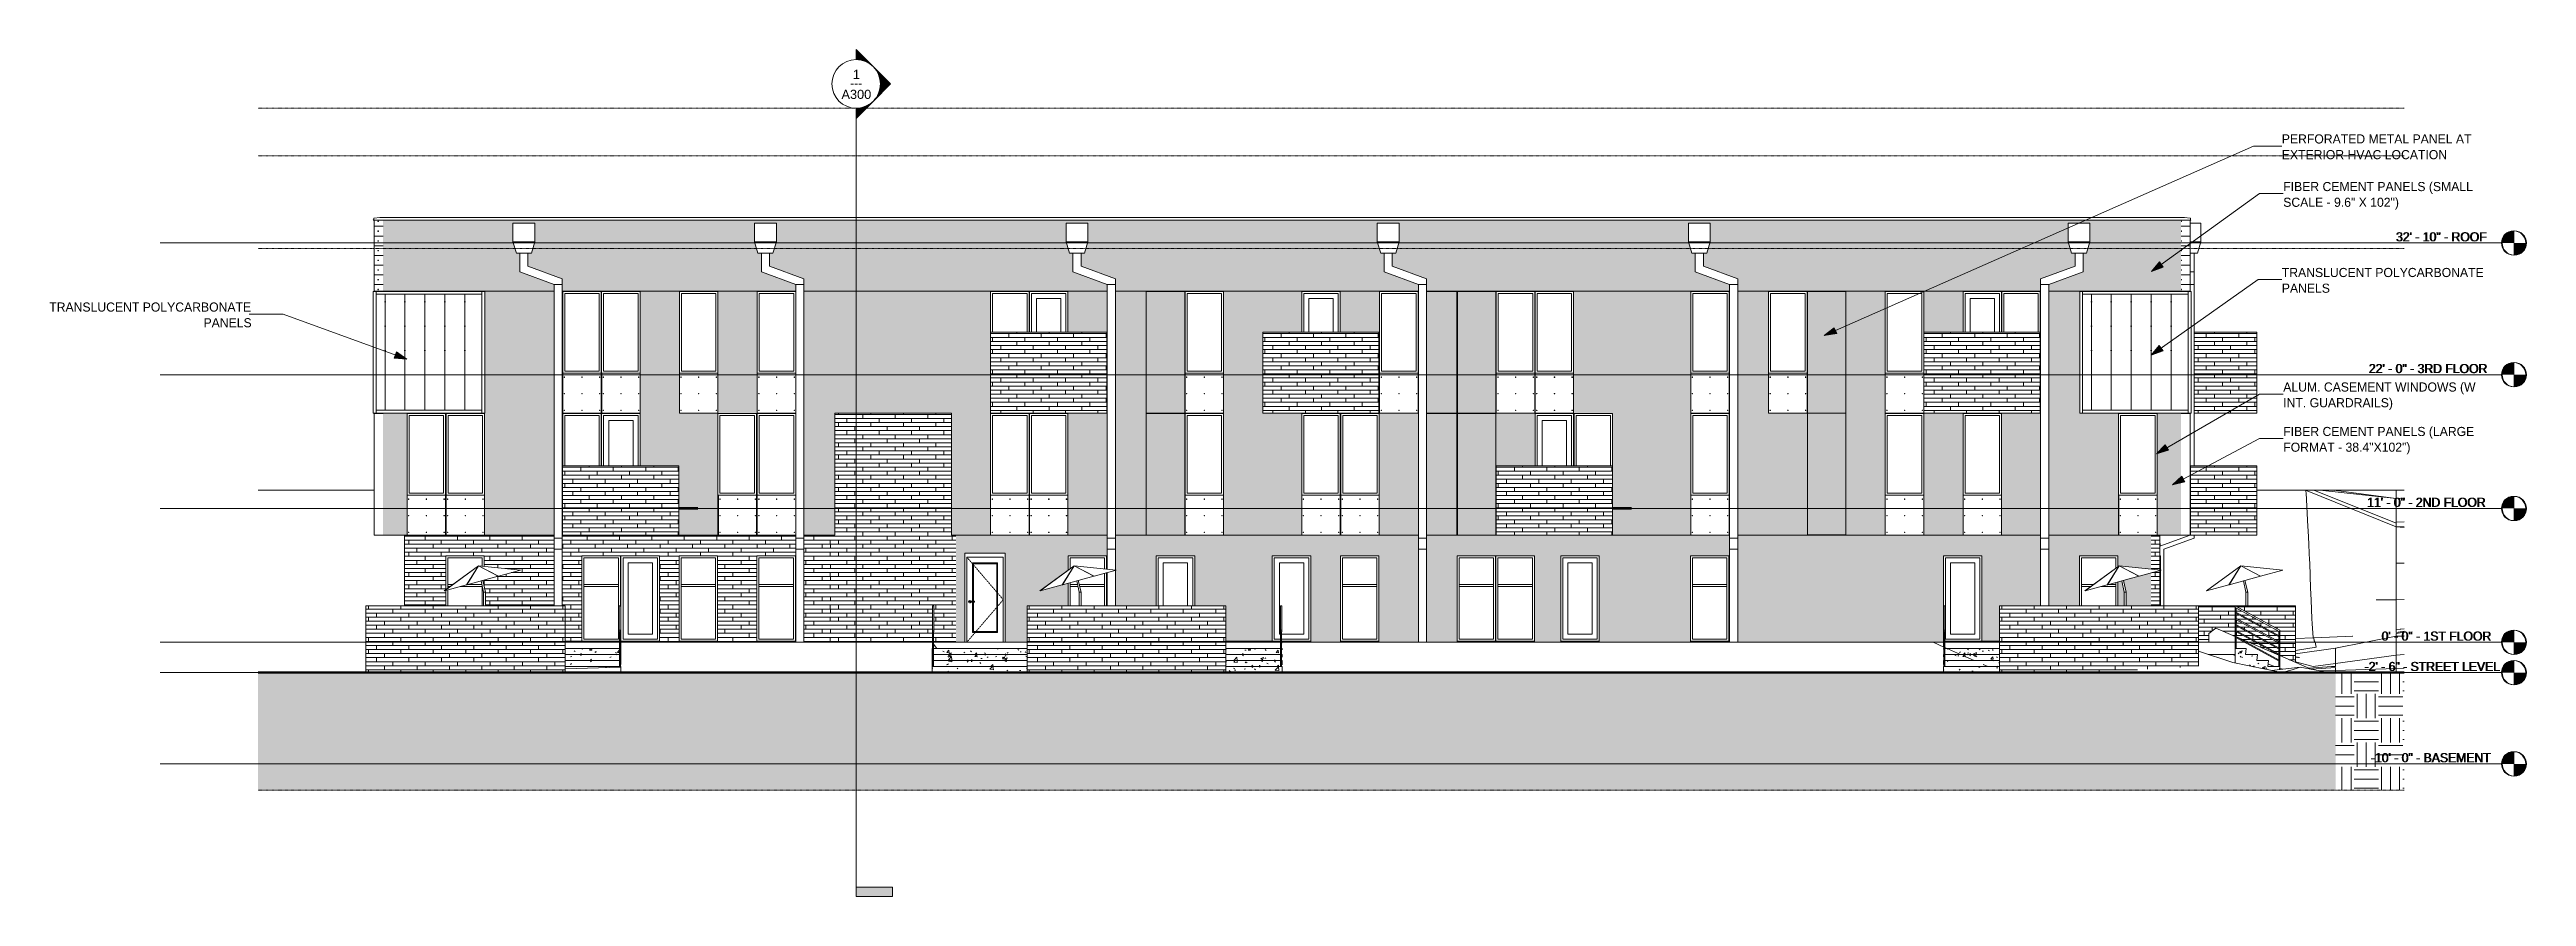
# Model space of a CAD drawing. Header units: inches. Extents: x 1747 to 7606, y -251 to 585.
# Drawn here: x 1747 to 4193, y -251 to 585 of the extents above; entities that cross this region are included whole.
import ezdxf

# ---------------------------------------------------------------- set-up
doc = ezdxf.new("R2010")
doc.units = ezdxf.units.IN
doc.header["$MEASUREMENT"] = 0
for name, pattern in [('Aligning Line 1_8_', [0.25, 0.125, -0.125]), ('Dash 1_16_', [0.125, 0.0625, -0.0625]), ('Grid Line 1_2_', [0.875, 0.5, -0.125, 0.125, -0.125]), ('Hidden 1_8_', [0.1875, 0.125, -0.0625])]:
    doc.linetypes.add(name, pattern=pattern)
for name, color, linetype, lineweight in [('0-1', 7, 'Continuous', 5), ('0-2', 165, 'Continuous', 5), ('A-AREA', 32, 'Continuous', 70), ('A-DETL-HDLN', 90, 'Hidden 1_8_', 9), ('A-DOOR', 31, 'Continuous', 13), ('A-DOOR-1', 31, 'Dash 1_16_', 9), ('A-DOOR-2', 31, 'Continuous', 9), ('A-DOOR-FRAM', 31, 'Continuous', 9), ('A-FLOR', 192, 'Continuous', 13), ('A-FLOR-HRAL', 11, 'Continuous', 9), ('A-FLOR-LEVL', 51, 'Continuous', 9), ('A-FLOR-LEVL-1', 51, 'Grid Line 1_2_', 9), ('A-FLOR-LEVL-2', 147, 'Continuous', 9), ('A-GENM', 5, 'Continuous', 9), ('A-GLAZ-CWMG', 51, 'Continuous', 9), ('A-WALL', 113, 'Continuous', 13), ('A-WALL-PATT-1', 111, 'Continuous', 9), ('C-TOPO', 7, 'Continuous', 9), ('C-TOPO-1', 250, 'Continuous', 50), ('G-ANNO-SYMB', 111, 'Aligning Line 1_8_', 9), ('G-ANNO-SYMB-1', 147, 'Aligning Line 1_8_', 9), ('G-ANNO-SYMB-2', 111, 'Continuous', 9), ('G-ANNO-TEXT', 231, 'Continuous', 9), ('G-IMPT', 8, 'Continuous', 9), ('L-SITE', 91, 'Continuous', 9), ('S-STRS', 31, 'Continuous', 9)]:
    doc.layers.add(name, color=color, linetype=linetype, lineweight=lineweight)
doc.styles.add('Arial', font='arial.ttf', dxfattribs={"height": 9})
doc.styles.add('Century Gothic', font='ufonts.com_century-gothic.ttf', dxfattribs={"height": 9})
pattern_1 = [(0, (2870.5, 0), (24, 24), [24, -24]), (0, (2870.5, 9), (24, 24), [24, -24]), (0, (2870.5, 18), (24, 24), [24, -24]), (90, (2873.5, 21), (-24, 24), [24, -24]), (90, (2882.5, 21), (-24, 24), [24, -24]), (90, (2891.5, 21), (-24, 24), [24, -24])]
pattern_2 = [(0, (3868.28, 108.3), (-38.4, 120.375), [0.392, -38.007]), (0, (3868.28, 108.7), (-38.4, 120.375), [0.392, -38.007]), (0, (3868.28, 124.66), (-38.4, 120.375), [0.392, -38.007]), (0, (3868.28, 125.05), (-38.4, 120.375), [0.392, -38.007]), (0, (3868.28, 141.02), (-38.4, 120.375), [0.392, -38.007]), (0, (3868.28, 141.41), (-38.4, 120.375), [0.392, -38.007]), (0, (3868.28, 157.38), (-38.4, 120.375), [0.392, -38.007]), (0, (3868.28, 157.77), (-38.4, 120.375), [0.392, -38.007]), (0, (3868.28, 173.73), (-38.4, 120.375), [0.392, -38.007]), (0, (3868.28, 174.12), (-38.4, 120.375), [0.392, -38.007]), (0, (3868.28, 190.09), (-38.4, 120.375), [0.392, -38.007]), (0, (3868.28, 190.48), (-38.4, 120.375), [0.392, -38.007]), (0, (3868.28, 206.45), (-38.4, 120.375), [0.392, -38.007]), (0, (3868.28, 206.84), (-38.4, 120.375), [0.392, -38.007]), (0, (3868.28, 222.8), (-38.4, 120.375), [0.392, -38.007]), (0, (3868.28, 223.2), (-38.4, 120.375), [0.392, -38.007]), (0, (3885.73, 108.3), (-38.4, 120.375), [0.392, -38.007]), (0, (3885.73, 108.7), (-38.4, 120.375), [0.392, -38.007]), (0, (3885.73, 124.66), (-38.4, 120.375), [0.392, -38.007]), (0, (3885.73, 125.05), (-38.4, 120.375), [0.392, -38.007]), (0, (3885.73, 141.02), (-38.4, 120.375), [0.392, -38.007]), (0, (3885.73, 141.41), (-38.4, 120.375), [0.392, -38.007]), (0, (3885.73, 157.38), (-38.4, 120.375), [0.392, -38.007]), (0, (3885.73, 157.77), (-38.4, 120.375), [0.392, -38.007]), (0, (3885.73, 173.73), (-38.4, 120.375), [0.392, -38.007]), (0, (3885.73, 174.12), (-38.4, 120.375), [0.392, -38.007]), (0, (3885.73, 190.09), (-38.4, 120.375), [0.392, -38.007]), (0, (3885.73, 190.48), (-38.4, 120.375), [0.392, -38.007]), (0, (3885.73, 206.45), (-38.4, 120.375), [0.392, -38.007]), (0, (3885.73, 206.84), (-38.4, 120.375), [0.392, -38.007]), (0, (3885.73, 222.8), (-38.4, 120.375), [0.392, -38.007]), (0, (3885.73, 223.2), (-38.4, 120.375), [0.392, -38.007]), (0, (3903.18, 108.3), (-38.4, 120.375), [0.392, -38.007]), (0, (3903.18, 108.7), (-38.4, 120.375), [0.392, -38.007]), (0, (3903.18, 124.66), (-38.4, 120.375), [0.392, -38.007]), (0, (3903.18, 125.05), (-38.4, 120.375), [0.392, -38.007]), (0, (3903.18, 141.02), (-38.4, 120.375), [0.392, -38.007]), (0, (3903.18, 141.41), (-38.4, 120.375), [0.392, -38.007]), (0, (3903.18, 157.38), (-38.4, 120.375), [0.392, -38.007]), (0, (3903.18, 157.77), (-38.4, 120.375), [0.392, -38.007]), (0, (3903.18, 173.73), (-38.4, 120.375), [0.392, -38.007]), (0, (3903.18, 174.12), (-38.4, 120.375), [0.392, -38.007]), (0, (3903.18, 190.09), (-38.4, 120.375), [0.392, -38.007]), (0, (3903.18, 190.48), (-38.4, 120.375), [0.392, -38.007]), (0, (3903.18, 206.45), (-38.4, 120.375), [0.392, -38.007]), (0, (3903.18, 206.84), (-38.4, 120.375), [0.392, -38.007]), (0, (3903.18, 222.8), (-38.4, 120.375), [0.392, -38.007]), (0, (3903.18, 223.2), (-38.4, 120.375), [0.392, -38.007]), (90, (3866.536, 105.75), (-38.4, 2e-15), [120, -0.375]), (90, (3866.91, 105.75), (-38.4, 2e-15), [120, -0.375]), (90, (3868.277, 108.304), (-38.4, 2e-15), [0.392, -119.982]), (90, (3868.277, 124.66), (-38.4, 2e-15), [0.392, -119.982]), (90, (3868.277, 141.018), (-38.4, 2e-15), [0.392, -119.982]), (90, (3868.277, 157.375), (-38.4, 2e-15), [0.392, -119.982]), (90, (3868.277, 173.732), (-38.4, 2e-15), [0.392, -119.982]), (90, (3868.277, 190.09), (-38.4, 2e-15), [0.392, -119.982]), (90, (3868.277, 206.447), (-38.4, 2e-15), [0.392, -119.982]), (90, (3868.277, 222.804), (-38.4, 2e-15), [0.392, -119.982]), (90, (3868.67, 108.304), (-38.4, 2e-15), [0.392, -119.982]), (90, (3868.67, 124.66), (-38.4, 2e-15), [0.392, -119.982]), (90, (3868.67, 141.018), (-38.4, 2e-15), [0.392, -119.982]), (90, (3868.67, 157.375), (-38.4, 2e-15), [0.392, -119.982]), (90, (3868.67, 173.732), (-38.4, 2e-15), [0.392, -119.982]), (90, (3868.67, 190.09), (-38.4, 2e-15), [0.392, -119.982]), (90, (3868.67, 206.447), (-38.4, 2e-15), [0.392, -119.982]), (90, (3868.67, 222.804), (-38.4, 2e-15), [0.392, -119.982]), (90, (3885.727, 108.304), (-38.4, 2e-15), [0.392, -119.982]), (90, (3885.727, 124.66), (-38.4, 2e-15), [0.392, -119.982]), (90, (3885.727, 141.018), (-38.4, 2e-15), [0.392, -119.982]), (90, (3885.727, 157.375), (-38.4, 2e-15), [0.392, -119.982]), (90, (3885.727, 173.732), (-38.4, 2e-15), [0.392, -119.982]), (90, (3885.727, 190.09), (-38.4, 2e-15), [0.392, -119.982]), (90, (3885.727, 206.447), (-38.4, 2e-15), [0.392, -119.982]), (90, (3885.727, 222.804), (-38.4, 2e-15), [0.392, -119.982]), (90, (3886.12, 108.304), (-38.4, 2e-15), [0.392, -119.982]), (90, (3886.12, 124.66), (-38.4, 2e-15), [0.392, -119.982]), (90, (3886.12, 141.018), (-38.4, 2e-15), [0.392, -119.982]), (90, (3886.12, 157.375), (-38.4, 2e-15), [0.392, -119.982]), (90, (3886.12, 173.732), (-38.4, 2e-15), [0.392, -119.982]), (90, (3886.12, 190.09), (-38.4, 2e-15), [0.392, -119.982]), (90, (3886.12, 206.447), (-38.4, 2e-15), [0.392, -119.982]), (90, (3886.12, 222.804), (-38.4, 2e-15), [0.392, -119.982]), (90, (3903.177, 108.304), (-38.4, 2e-15), [0.392, -119.982]), (90, (3903.177, 124.66), (-38.4, 2e-15), [0.392, -119.982]), (90, (3903.177, 141.018), (-38.4, 2e-15), [0.392, -119.982]), (90, (3903.177, 157.375), (-38.4, 2e-15), [0.392, -119.982]), (90, (3903.177, 173.732), (-38.4, 2e-15), [0.392, -119.982]), (90, (3903.177, 190.09), (-38.4, 2e-15), [0.392, -119.982]), (90, (3903.177, 206.447), (-38.4, 2e-15), [0.392, -119.982]), (90, (3903.177, 222.804), (-38.4, 2e-15), [0.392, -119.982]), (90, (3903.57, 108.304), (-38.4, 2e-15), [0.392, -119.982]), (90, (3903.57, 124.66), (-38.4, 2e-15), [0.392, -119.982]), (90, (3903.57, 141.018), (-38.4, 2e-15), [0.392, -119.982]), (90, (3903.57, 157.375), (-38.4, 2e-15), [0.392, -119.982]), (90, (3903.57, 173.732), (-38.4, 2e-15), [0.392, -119.982]), (90, (3903.57, 190.09), (-38.4, 2e-15), [0.392, -119.982]), (90, (3903.57, 206.447), (-38.4, 2e-15), [0.392, -119.982]), (90, (3903.57, 222.804), (-38.4, 2e-15), [0.392, -119.982]), (180, (3904.94, 105.38), (-38.4, 120.375), [38.025, -0.375]), (180, (3904.94, 105.75), (-38.4, 120.375), [38.025, -0.375])]
pattern_3 = [(0, (3871.59, 136.604), (-120, 76.8), [0.392, -119.607]), (0, (3871.59, 136.996), (-120, 76.8), [0.392, -119.607]), (0, (3871.59, 146.204), (-120, 76.8), [0.392, -119.607]), (0, (3871.59, 146.596), (-120, 76.8), [0.392, -119.607]), (0, (3871.59, 155.804), (-120, 76.8), [0.392, -119.607]), (0, (3871.59, 156.196), (-120, 76.8), [0.392, -119.607]), (0, (3871.59, 165.404), (-120, 76.8), [0.392, -119.607]), (0, (3871.59, 165.796), (-120, 76.8), [0.392, -119.607]), (0, (3871.59, 175.004), (-120, 76.8), [0.392, -119.607]), (0, (3871.59, 175.396), (-120, 76.8), [0.392, -119.607]), (0, (3871.59, 184.604), (-120, 76.8), [0.392, -119.607]), (0, (3871.59, 184.996), (-120, 76.8), [0.392, -119.607]), (0, (3871.59, 194.204), (-120, 76.8), [0.392, -119.607]), (0, (3871.59, 194.596), (-120, 76.8), [0.392, -119.607]), (0, (3871.59, 203.804), (-120, 76.8), [0.392, -119.607]), (0, (3871.59, 204.196), (-120, 76.8), [0.392, -119.607]), (0, (3891.59, 136.604), (-120, 76.8), [0.392, -119.607]), (0, (3891.59, 136.996), (-120, 76.8), [0.392, -119.607]), (0, (3891.59, 146.204), (-120, 76.8), [0.392, -119.607]), (0, (3891.59, 146.596), (-120, 76.8), [0.392, -119.607]), (0, (3891.59, 155.804), (-120, 76.8), [0.392, -119.607]), (0, (3891.59, 156.196), (-120, 76.8), [0.392, -119.607]), (0, (3891.59, 165.404), (-120, 76.8), [0.392, -119.607]), (0, (3891.59, 165.796), (-120, 76.8), [0.392, -119.607]), (0, (3891.59, 175.004), (-120, 76.8), [0.392, -119.607]), (0, (3891.59, 175.396), (-120, 76.8), [0.392, -119.607]), (0, (3891.59, 184.604), (-120, 76.8), [0.392, -119.607]), (0, (3891.59, 184.996), (-120, 76.8), [0.392, -119.607]), (0, (3891.59, 194.204), (-120, 76.8), [0.392, -119.607]), (0, (3891.59, 194.596), (-120, 76.8), [0.392, -119.607]), (0, (3891.59, 203.804), (-120, 76.8), [0.392, -119.607]), (0, (3891.59, 204.196), (-120, 76.8), [0.392, -119.607]), (0, (3911.59, 136.604), (-120, 76.8), [0.392, -119.607]), (0, (3911.59, 136.996), (-120, 76.8), [0.392, -119.607]), (0, (3911.59, 146.204), (-120, 76.8), [0.392, -119.607]), (0, (3911.59, 146.596), (-120, 76.8), [0.392, -119.607]), (0, (3911.59, 155.804), (-120, 76.8), [0.392, -119.607]), (0, (3911.59, 156.196), (-120, 76.8), [0.392, -119.607]), (0, (3911.59, 165.404), (-120, 76.8), [0.392, -119.607]), (0, (3911.59, 165.796), (-120, 76.8), [0.392, -119.607]), (0, (3911.59, 175.004), (-120, 76.8), [0.392, -119.607]), (0, (3911.59, 175.396), (-120, 76.8), [0.392, -119.607]), (0, (3911.59, 184.604), (-120, 76.8), [0.392, -119.607]), (0, (3911.59, 184.996), (-120, 76.8), [0.392, -119.607]), (0, (3911.59, 194.204), (-120, 76.8), [0.392, -119.607]), (0, (3911.59, 194.596), (-120, 76.8), [0.392, -119.607]), (0, (3911.59, 203.804), (-120, 76.8), [0.392, -119.607]), (0, (3911.59, 204.196), (-120, 76.8), [0.392, -119.607]), (0, (3931.59, 136.604), (-120, 76.8), [0.392, -119.607]), (0, (3931.59, 136.996), (-120, 76.8), [0.392, -119.607]), (0, (3931.59, 146.204), (-120, 76.8), [0.392, -119.607]), (0, (3931.59, 146.596), (-120, 76.8), [0.392, -119.607]), (0, (3931.59, 155.804), (-120, 76.8), [0.392, -119.607]), (0, (3931.59, 156.196), (-120, 76.8), [0.392, -119.607]), (0, (3931.59, 165.404), (-120, 76.8), [0.392, -119.607]), (0, (3931.59, 165.796), (-120, 76.8), [0.392, -119.607]), (0, (3931.59, 175.004), (-120, 76.8), [0.392, -119.607]), (0, (3931.59, 175.396), (-120, 76.8), [0.392, -119.607]), (0, (3931.59, 184.604), (-120, 76.8), [0.392, -119.607]), (0, (3931.59, 184.996), (-120, 76.8), [0.392, -119.607]), (0, (3931.59, 194.204), (-120, 76.8), [0.392, -119.607]), (0, (3931.59, 194.596), (-120, 76.8), [0.392, -119.607]), (0, (3931.59, 203.804), (-120, 76.8), [0.392, -119.607]), (0, (3931.59, 204.196), (-120, 76.8), [0.392, -119.607]), (0, (3951.59, 136.604), (-120, 76.8), [0.392, -119.607]), (0, (3951.59, 136.996), (-120, 76.8), [0.392, -119.607]), (0, (3951.59, 146.204), (-120, 76.8), [0.392, -119.607]), (0, (3951.59, 146.596), (-120, 76.8), [0.392, -119.607]), (0, (3951.59, 155.804), (-120, 76.8), [0.392, -119.607]), (0, (3951.59, 156.196), (-120, 76.8), [0.392, -119.607]), (0, (3951.59, 165.404), (-120, 76.8), [0.392, -119.607]), (0, (3951.59, 165.796), (-120, 76.8), [0.392, -119.607]), (0, (3951.59, 175.004), (-120, 76.8), [0.392, -119.607]), (0, (3951.59, 175.396), (-120, 76.8), [0.392, -119.607]), (0, (3951.59, 184.604), (-120, 76.8), [0.392, -119.607]), (0, (3951.59, 184.996), (-120, 76.8), [0.392, -119.607]), (0, (3951.59, 194.204), (-120, 76.8), [0.392, -119.607]), (0, (3951.59, 194.596), (-120, 76.8), [0.392, -119.607]), (0, (3951.59, 203.804), (-120, 76.8), [0.392, -119.607]), (0, (3951.59, 204.196), (-120, 76.8), [0.392, -119.607]), (0, (3971.59, 136.604), (-120, 76.8), [0.392, -119.607]), (0, (3971.59, 136.996), (-120, 76.8), [0.392, -119.607]), (0, (3971.59, 146.204), (-120, 76.8), [0.392, -119.607]), (0, (3971.59, 146.596), (-120, 76.8), [0.392, -119.607]), (0, (3971.59, 155.804), (-120, 76.8), [0.392, -119.607]), (0, (3971.59, 156.196), (-120, 76.8), [0.392, -119.607]), (0, (3971.59, 165.404), (-120, 76.8), [0.392, -119.607]), (0, (3971.59, 165.796), (-120, 76.8), [0.392, -119.607]), (0, (3971.59, 175.004), (-120, 76.8), [0.392, -119.607]), (0, (3971.59, 175.396), (-120, 76.8), [0.392, -119.607]), (0, (3971.59, 184.604), (-120, 76.8), [0.392, -119.607]), (0, (3971.59, 184.996), (-120, 76.8), [0.392, -119.607]), (0, (3971.59, 194.204), (-120, 76.8), [0.392, -119.607]), (0, (3971.59, 194.596), (-120, 76.8), [0.392, -119.607]), (0, (3971.59, 203.804), (-120, 76.8), [0.392, -119.607]), (0, (3971.59, 204.196), (-120, 76.8), [0.392, -119.607]), (90, (3865.14, 151.2), (-120, 7e-15), [9.6, -67.2]), (90, (3871.59, 136.6), (-120, 7e-15), [0.392, -76.407]), (90, (3871.59, 146.2), (-120, 7e-15), [0.392, -76.407]), (90, (3871.59, 155.8), (-120, 7e-15), [0.392, -76.407]), (90, (3871.59, 165.4), (-120, 7e-15), [0.392, -76.407]), (90, (3871.59, 175), (-120, 7e-15), [0.392, -76.407]), (90, (3871.59, 184.6), (-120, 7e-15), [0.392, -76.407]), (90, (3871.59, 194.2), (-120, 7e-15), [0.392, -76.407]), (90, (3871.59, 203.8), (-120, 7e-15), [0.392, -76.407]), (90, (3871.98, 136.6), (-120, 7e-15), [0.392, -76.407]), (90, (3871.98, 146.2), (-120, 7e-15), [0.392, -76.407]), (90, (3871.98, 155.8), (-120, 7e-15), [0.392, -76.407]), (90, (3871.98, 165.4), (-120, 7e-15), [0.392, -76.407]), (90, (3871.98, 175), (-120, 7e-15), [0.392, -76.407]), (90, (3871.98, 184.6), (-120, 7e-15), [0.392, -76.407]), (90, (3871.98, 194.2), (-120, 7e-15), [0.392, -76.407]), (90, (3871.98, 203.8), (-120, 7e-15), [0.392, -76.407]), (90, (3881.29, 170.4), (-120, 7e-15), [9.6, -67.2]), (90, (3881.29, 199.2), (-120, 7e-15), [9.6, -67.2]), (90, (3891.59, 136.6), (-120, 7e-15), [0.392, -76.407]), (90, (3891.59, 146.2), (-120, 7e-15), [0.392, -76.407]), (90, (3891.59, 155.8), (-120, 7e-15), [0.392, -76.407]), (90, (3891.59, 165.4), (-120, 7e-15), [0.392, -76.407]), (90, (3891.59, 175), (-120, 7e-15), [0.392, -76.407]), (90, (3891.59, 184.6), (-120, 7e-15), [0.392, -76.407]), (90, (3891.59, 194.2), (-120, 7e-15), [0.392, -76.407]), (90, (3891.59, 203.8), (-120, 7e-15), [0.392, -76.407]), (90, (3891.98, 136.6), (-120, 7e-15), [0.392, -76.407]), (90, (3891.98, 146.2), (-120, 7e-15), [0.392, -76.407]), (90, (3891.98, 155.8), (-120, 7e-15), [0.392, -76.407]), (90, (3891.98, 165.4), (-120, 7e-15), [0.392, -76.407]), (90, (3891.98, 175), (-120, 7e-15), [0.392, -76.407]), (90, (3891.98, 184.6), (-120, 7e-15), [0.392, -76.407]), (90, (3891.98, 194.2), (-120, 7e-15), [0.392, -76.407]), (90, (3891.98, 203.8), (-120, 7e-15), [0.392, -76.407]), (90, (3911.59, 136.6), (-120, 7e-15), [0.392, -76.407]), (90, (3911.59, 146.2), (-120, 7e-15), [0.392, -76.407]), (90, (3911.59, 155.8), (-120, 7e-15), [0.392, -76.407]), (90, (3911.59, 165.4), (-120, 7e-15), [0.392, -76.407]), (90, (3911.59, 175), (-120, 7e-15), [0.392, -76.407]), (90, (3911.59, 184.6), (-120, 7e-15), [0.392, -76.407]), (90, (3911.59, 194.2), (-120, 7e-15), [0.392, -76.407]), (90, (3911.59, 203.8), (-120, 7e-15), [0.392, -76.407]), (90, (3911.98, 136.6), (-120, 7e-15), [0.392, -76.407]), (90, (3911.98, 146.2), (-120, 7e-15), [0.392, -76.407]), (90, (3911.98, 155.8), (-120, 7e-15), [0.392, -76.407]), (90, (3911.98, 165.4), (-120, 7e-15), [0.392, -76.407]), (90, (3911.98, 175), (-120, 7e-15), [0.392, -76.407]), (90, (3911.98, 184.6), (-120, 7e-15), [0.392, -76.407]), (90, (3911.98, 194.2), (-120, 7e-15), [0.392, -76.407]), (90, (3911.98, 203.8), (-120, 7e-15), [0.392, -76.407]), (90, (3921.84, 141.6), (-120, 7e-15), [9.6, -67.2]), (90, (3921.84, 180), (-120, 7e-15), [9.6, -67.2]), (90, (3931.59, 136.6), (-120, 7e-15), [0.392, -76.407]), (90, (3931.59, 146.2), (-120, 7e-15), [0.392, -76.407]), (90, (3931.59, 155.8), (-120, 7e-15), [0.392, -76.407]), (90, (3931.59, 165.4), (-120, 7e-15), [0.392, -76.407]), (90, (3931.59, 175), (-120, 7e-15), [0.392, -76.407]), (90, (3931.59, 184.6), (-120, 7e-15), [0.392, -76.407]), (90, (3931.59, 194.2), (-120, 7e-15), [0.392, -76.407]), (90, (3931.59, 203.8), (-120, 7e-15), [0.392, -76.407]), (90, (3931.98, 136.6), (-120, 7e-15), [0.392, -76.407]), (90, (3931.98, 146.2), (-120, 7e-15), [0.392, -76.407]), (90, (3931.98, 155.8), (-120, 7e-15), [0.392, -76.407]), (90, (3931.98, 165.4), (-120, 7e-15), [0.392, -76.407]), (90, (3931.98, 175), (-120, 7e-15), [0.392, -76.407]), (90, (3931.98, 184.6), (-120, 7e-15), [0.392, -76.407]), (90, (3931.98, 194.2), (-120, 7e-15), [0.392, -76.407]), (90, (3931.98, 203.8), (-120, 7e-15), [0.392, -76.407]), (90, (3942.67, 160.8), (-120, 7e-15), [9.6, -67.2]), (90, (3951.59, 136.6), (-120, 7e-15), [0.392, -76.407]), (90, (3951.59, 146.2), (-120, 7e-15), [0.392, -76.407]), (90, (3951.59, 155.8), (-120, 7e-15), [0.392, -76.407]), (90, (3951.59, 165.4), (-120, 7e-15), [0.392, -76.407]), (90, (3951.59, 175), (-120, 7e-15), [0.392, -76.407]), (90, (3951.59, 184.6), (-120, 7e-15), [0.392, -76.407]), (90, (3951.59, 194.2), (-120, 7e-15), [0.392, -76.407]), (90, (3951.59, 203.8), (-120, 7e-15), [0.392, -76.407]), (90, (3951.98, 136.6), (-120, 7e-15), [0.392, -76.407]), (90, (3951.98, 146.2), (-120, 7e-15), [0.392, -76.407]), (90, (3951.98, 155.8), (-120, 7e-15), [0.392, -76.407]), (90, (3951.98, 165.4), (-120, 7e-15), [0.392, -76.407]), (90, (3951.98, 175), (-120, 7e-15), [0.392, -76.407]), (90, (3951.98, 184.6), (-120, 7e-15), [0.392, -76.407]), (90, (3951.98, 194.2), (-120, 7e-15), [0.392, -76.407]), (90, (3951.98, 203.8), (-120, 7e-15), [0.392, -76.407]), (90, (3963.34, 132), (-120, 7e-15), [9.6, -67.2]), (90, (3963.34, 189.6), (-120, 7e-15), [9.6, -67.2]), (90, (3971.59, 136.6), (-120, 7e-15), [0.392, -76.407]), (90, (3971.59, 146.2), (-120, 7e-15), [0.392, -76.407]), (90, (3971.59, 155.8), (-120, 7e-15), [0.392, -76.407]), (90, (3971.59, 165.4), (-120, 7e-15), [0.392, -76.407]), (90, (3971.59, 175), (-120, 7e-15), [0.392, -76.407]), (90, (3971.59, 184.6), (-120, 7e-15), [0.392, -76.407]), (90, (3971.59, 194.2), (-120, 7e-15), [0.392, -76.407]), (90, (3971.59, 203.8), (-120, 7e-15), [0.392, -76.407]), (90, (3971.98, 136.6), (-120, 7e-15), [0.392, -76.407]), (90, (3971.98, 146.2), (-120, 7e-15), [0.392, -76.407]), (90, (3971.98, 155.8), (-120, 7e-15), [0.392, -76.407]), (90, (3971.98, 165.4), (-120, 7e-15), [0.392, -76.407]), (90, (3971.98, 175), (-120, 7e-15), [0.392, -76.407]), (90, (3971.98, 184.6), (-120, 7e-15), [0.392, -76.407]), (90, (3971.98, 194.2), (-120, 7e-15), [0.392, -76.407]), (90, (3971.98, 203.8), (-120, 7e-15), [0.392, -76.407]), (180, (3976.286, 132), (-120, 76.8), [120, 0, 0, 0]), (180, (3976.286, 141.6), (-120, 76.8), [120, 0, 0, 0]), (180, (3976.286, 151.2), (-120, 76.8), [120, 0, 0, 0]), (180, (3976.286, 160.8), (-120, 76.8), [120, 0, 0, 0]), (180, (3976.286, 170.4), (-120, 76.8), [120, 0, 0, 0]), (180, (3976.286, 180), (-120, 76.8), [120, 0, 0, 0]), (180, (3976.286, 189.6), (-120, 76.8), [120, 0, 0, 0]), (180, (3976.286, 199.2), (-120, 76.8), [120, 0, 0, 0])]
pattern_4 = [(0, (2678.449, 264.8), (0, 4), []), (90, (2678.449, 264.8), (-8, 8), [4, -28]), (90, (2694.449, 268.8), (-8, 8), [4, -28])]
pattern_5 = [(0, (2947.249, 264.8), (0, 4), []), (90, (2947.249, 264.8), (-8, 8), [4, -28]), (90, (2963.249, 268.8), (-8, 8), [4, -28])]
pattern_6 = [(0, (2256.049, 132.8), (0, 4), []), (90, (2256.049, 132.8), (-8, 8), [4, -28]), (90, (2272.049, 136.8), (-8, 8), [4, -28])]
pattern_7 = [(0, (3177.649, 132.8), (0, 4), []), (90, (3177.649, 132.8), (-8, 8), [4, -28]), (90, (3193.649, 136.8), (-8, 8), [4, -28])]
pattern_8 = [(0, (3600.049, 264.8), (0, 4), []), (90, (3600.049, 264.8), (-8, 8), [4, -28]), (90, (3616.049, 268.8), (-8, 8), [4, -28])]
pattern_9 = [(49.781, (2870.5, 20.997), (27.54276, -2.3909), [2.867, -31.537]), (355.038, (2870.5, 20.997), (-5.3279, 28.6613), [2.304, -25.343]), (100.531, (2872.794, 20.798), (22.21495, 26.26965), [2.429, -26.723]), (45.962, (2870.5, 28.618), (40.9817, -6.3068), [4.303, -47.329]), (96.687, (2873.914, 28.093), (35.891, 37.1178), [3.643, -40.078]), (351.251, (2870.5, 28.62), (35.8914, 37.1176), [3.455, -38.009]), (20.852, (2874.34, 26.713), (22.92095, -15.34096), [2.877, -31.649]), (326.206, (2874.34, 26.713), (9.343, 27.6307), [2.298, -25.283]), (71.317, (2876.25, 25.435), (32.2648, 12.2891), [2.431, -26.737]), (37.286, (2870.499, 20.997), (0.46729, 12.68453), [1.264, -23.702, 1.264, -24.391, -25.367]), (37.286, (2870.499, 20.997), (0.46729, 12.68453), [-50.62, 1.264, -24.104]), (7.443, (2870.499, 20.997), (10.10137, 15.02815), [1.267, -13.4, 1.267, -23.191, -9.695]), (7.443, (2870.499, 20.997), (10.10137, 15.02815), [-39.124, 1.267, -8.428]), (327.701, (2861.936, 20.997), (20.49866, -0.85914), [1.264, -8.314, 1.264, -28.621, -39.656]), (327.701, (2861.936, 20.997), (20.49866, -0.85914), [-39.464, 1.264, -38.391]), (317.721, (2858.096, 20.997), (22.3945, 3.81454), [1.263, -11.173, 1.263, -18.558, -28.125]), (317.721, (2858.096, 20.997), (22.3945, 3.81454), [-32.257, 1.263, -26.862])]
pattern_10 = [(49.781, (2870.5, 22.567), (27.54276, -2.3909), [2.867, -31.537]), (355.038, (2870.5, 22.567), (-5.3279, 28.6613), [2.304, -25.343]), (100.531, (2872.794, 22.367), (22.21495, 26.26965), [2.429, -26.723]), (45.962, (2870.5, 30.187), (40.9817, -6.3068), [4.303, -47.329]), (96.687, (2873.914, 29.662), (35.891, 37.1178), [3.643, -40.078]), (351.251, (2870.5, 30.187), (35.8914, 37.1176), [3.455, -38.009]), (20.852, (2874.34, 28.282), (22.92095, -15.34096), [2.877, -31.649]), (326.206, (2874.34, 28.282), (9.343, 27.6307), [2.298, -25.283]), (71.317, (2876.25, 27.004), (32.2648, 12.2891), [2.431, -26.737]), (37.286, (2870.499, 22.567), (0.46729, 12.68453), [1.264, -23.702, 1.264, -24.391, -25.367]), (37.286, (2870.499, 22.567), (0.46729, 12.68453), [-50.62, 1.264, -24.104]), (7.443, (2870.499, 22.567), (10.10137, 15.02815), [1.267, -13.4, 1.267, -23.191, -9.695]), (7.443, (2870.499, 22.567), (10.10137, 15.02815), [-39.124, 1.267, -8.428]), (327.701, (2861.936, 22.567), (20.49866, -0.85914), [1.264, -8.314, 1.264, -28.621, -39.656]), (327.701, (2861.936, 22.567), (20.49866, -0.85914), [-39.464, 1.264, -38.391]), (317.721, (2858.096, 22.567), (22.3945, 3.81454), [1.263, -11.173, 1.263, -18.558, -28.125]), (317.721, (2858.096, 22.567), (22.3945, 3.81454), [-32.257, 1.263, -26.862])]
pattern_11 = [(49.781, (2870.5, 24.136), (27.54276, -2.3909), [2.867, -31.537]), (355.038, (2870.5, 24.136), (-5.3279, 28.6613), [2.304, -25.343]), (100.531, (2872.794, 23.937), (22.21495, 26.26965), [2.429, -26.723]), (45.962, (2870.5, 31.757), (40.9817, -6.3068), [4.303, -47.329]), (96.687, (2873.914, 31.23), (35.891, 37.1178), [3.643, -40.078]), (351.251, (2870.5, 31.757), (35.8914, 37.1176), [3.455, -38.009]), (20.852, (2874.34, 29.85), (22.92095, -15.34096), [2.877, -31.649]), (326.206, (2874.34, 29.85), (9.343, 27.6307), [2.298, -25.283]), (71.317, (2876.25, 28.573), (32.2648, 12.2891), [2.431, -26.737]), (37.286, (2870.499, 24.136), (0.46729, 12.68453), [1.264, -23.702, 1.264, -24.391, -25.367]), (37.286, (2870.499, 24.136), (0.46729, 12.68453), [-50.62, 1.264, -24.104]), (7.443, (2870.499, 24.136), (10.10137, 15.02815), [1.267, -13.4, 1.267, -23.191, -9.695]), (7.443, (2870.499, 24.136), (10.10137, 15.02815), [-39.124, 1.267, -8.428]), (327.701, (2861.936, 24.136), (20.49866, -0.85914), [1.264, -8.314, 1.264, -28.621, -39.656]), (327.701, (2861.936, 24.136), (20.49866, -0.85914), [-39.464, 1.264, -38.391]), (317.721, (2858.096, 24.136), (22.3945, 3.81454), [1.263, -11.173, 1.263, -18.558, -28.125]), (317.721, (2858.096, 24.136), (22.3945, 3.81454), [-32.257, 1.263, -26.862])]
pattern_12 = [(49.781, (2870.5, 25.705), (27.54276, -2.3909), [2.867, -31.537]), (355.038, (2870.5, 25.705), (-5.3279, 28.6613), [2.304, -25.343]), (100.531, (2872.794, 25.506), (22.21495, 26.26965), [2.429, -26.723]), (45.962, (2870.5, 33.326), (40.9817, -6.3068), [4.303, -47.329]), (96.687, (2873.914, 32.8), (35.891, 37.1178), [3.643, -40.078]), (351.251, (2870.5, 33.326), (35.8914, 37.1176), [3.455, -38.009]), (20.852, (2874.34, 31.42), (22.92095, -15.34096), [2.877, -31.649]), (326.206, (2874.34, 31.42), (9.343, 27.6307), [2.298, -25.283]), (71.317, (2876.25, 30.142), (32.2648, 12.2891), [2.431, -26.737]), (37.286, (2870.499, 25.705), (0.46729, 12.68453), [1.264, -23.702, 1.264, -24.391, -25.367]), (37.286, (2870.499, 25.705), (0.46729, 12.68453), [-50.62, 1.264, -24.104]), (7.443, (2870.499, 25.705), (10.10137, 15.02815), [1.267, -13.4, 1.267, -23.191, -9.695]), (7.443, (2870.499, 25.705), (10.10137, 15.02815), [-39.124, 1.267, -8.428]), (327.701, (2861.936, 25.705), (20.49866, -0.85914), [1.264, -8.314, 1.264, -28.621, -39.656]), (327.701, (2861.936, 25.705), (20.49866, -0.85914), [-39.464, 1.264, -38.391]), (317.721, (2858.096, 25.705), (22.3945, 3.81454), [1.263, -11.173, 1.263, -18.558, -28.125]), (317.721, (2858.096, 25.705), (22.3945, 3.81454), [-32.257, 1.263, -26.862])]
pattern_13 = [(0, (2102.136, 0.8), (0, 4), []), (90, (2102.136, 0.8), (-8, 8), [4, -28]), (90, (2118.136, 4.8), (-8, 8), [4, -28])]
pattern_14 = [(0, (2642.236, 0.8), (0, 4), []), (90, (2642.236, 0.8), (-8, 8), [4, -28]), (90, (2658.236, 4.8), (-8, 8), [4, -28])]
pattern_15 = [(50, (2870.5, 0), (27.5427, -2.4099), [2.88, -31.68]), (355, (2870.5, 0), (-5.32784, 28.8843), [2.304, -25.344]), (100.451, (2872.794, -0.2), (22.2153, 26.4739), [2.448, -26.924]), (46.184, (2870.5, 7.68), (40.9819, -6.3564), [4.32, -47.52]), (96.636, (2873.914, 7.15), (35.8907, 37.4062), [3.671, -40.386]), (351.184, (2870.5, 7.68), (35.891, 37.4062), [3.456, -38.016]), (21, (2874.34, 5.76), (22.92104, -15.46073), [2.88, -31.68]), (326, (2874.34, 5.76), (9.3435, 27.84574), [2.304, -25.344]), (71.451, (2876.25, 4.472), (32.2648, 12.3844), [2.448, -26.924]), (37.5, (2870.499, 0), (0.466855, 12.78271), [1.267, -23.77, 1.267, -24.461, -25.44]), (37.5, (2870.499, 0), (0.466855, 12.78271), [-50.765, 1.267, -24.173]), (7.5, (2870.499, 0), (10.10159, 15.14509), [1.267, -13.402, 1.267, -23.194, -9.696]), (7.5, (2870.499, 0), (10.10159, 15.14509), [-39.13, 1.267, -8.429]), (327.5, (2861.936, 0), (20.49916, -0.86578), [1.267, -8.333, 1.267, -28.685, -39.744]), (327.5, (2861.936, 0), (20.49916, -0.86578), [-39.552, 1.267, -38.477]), (317.5, (2858.096, 0), (22.39478, 3.8443), [1.267, -11.213, 1.267, -18.624, -28.224]), (317.5, (2858.096, 0), (22.39478, 3.8443), [-32.371, 1.267, -26.957])]
pattern_16 = [(0, (2906.724, 0.8), (0, 4), []), (90, (2906.724, 0.8), (-8, 8), [4, -28]), (90, (2922.724, 4.8), (-8, 8), [4, -28])]

msp = doc.modelspace()

# ---------------------------------------------------------------- texts
at = {"layer": 'A-FLOR-LEVL', "char_height": 9, "attachment_point": 1, "style": 'Century Gothic'}
for s, insert, width in [('32\' - 10" - ROOF', (4063.6, 404.6), 112.716), ('22\' - 0" - 3RD FLOOR', (4036.8, 274.6), 145.137), ('11\' - 0" - 2ND FLOOR', (4035.1, 142.6), 147.258), ('0\' - 0" - 1ST FLOOR', (4049.4, 10.6), 129.987), ('-2\' - 6" - STREET LEVEL', (4032.6, -19.4), 150.288), ('-10\' - 0" - BASEMENT', (4038.8, -109.4), 142.713)]:
    msp.add_mtext(s, dxfattribs=dict(at, insert=insert, width=width))
at = {"layer": 'G-ANNO-SYMB-2', "char_height": 9, "attachment_point": 1}
for s, insert, width, style in [('1', (2540.5, 564.9), 8.484, 'Arial'), ('A300', (2529.3, 545.2), 35.754, 'Arial'), ('---', (2537.8, 556.4), 15.453, 'Century Gothic')]:
    msp.add_mtext(s, dxfattribs=dict(at, insert=insert, width=width, style=style))
at = {"layer": 'G-ANNO-TEXT', "char_height": 9, "attachment_point": 1, "style": 'Century Gothic'}
for s, insert, width in [('PERFORATED METAL PANEL AT', (3951.2, 501.2), 220.584), ('EXTERIOR HVAC LOCATION', (3951.2, 485.7), 202.707), ('FIBER CEMENT PANELS (SMALL', (3952.6, 454.2), 221.19), ('SCALE - 9.6" X 102")', (3952.6, 438.7), 139.986), ('TRANSLUCENT POLYCARBONATE', (3951.2, 369.4), 239.37), ('PANELS', (3951.2, 353.9), 54.843), ('TRANSLUCENT POLYCARBONATE', (1747.2, 335.3), 239.37), ('PANELS', (1899.5, 319.8), 54.843), ('ALUM. CASEMENT WINDOWS (W', (3952.6, 256.4), 239.673), ('INT. GUARDRAILS)', (3952.6, 240.9), 132.108), ('FIBER CEMENT PANELS (LARGE', (3952.6, 212.5), 222.402), ('FORMAT - 38.4"X102")', (3952.6, 197), 156.348)]:
    msp.add_mtext(s, dxfattribs=dict(at, insert=insert, width=width))

# ---------------------------------------------------------------- blocks, each defined once
blk = doc.blocks.new('Level - Level Head - Circle-V48-BUILDING ELEVATION - EAST')
at = {"layer": 'A-FLOR-LEVL'}
h = blk.add_hatch(color=256, dxfattribs=at)
edge = h.paths.add_edge_path(flags=0)
edge.add_line((4180.7, 0), (4168.7, 0))
edge.add_arc((4180.7, 0), 12, 90, 180, ccw=False)
edge.add_line((4180.7, 12), (4180.7, 0))
h = blk.add_hatch(color=256, dxfattribs=at)
edge = h.paths.add_edge_path(flags=0)
edge.add_line((4180.7, -12), (4180.7, 0))
edge.add_line((4180.7, 0), (4192.7, 0))
edge.add_arc((4180.7, 0), 12, 270, 360, ccw=False)
at = {"layer": 'A-FLOR-LEVL-2'}
blk.add_circle((4180.7, 0), 12, dxfattribs=at)
blk = doc.blocks.new('CTR - 2nd Phase_rvt-1-BUILDING ELEVATION - EAST')
at = {"layer": 'A-FLOR-LEVL-1'}
for p, q in [((1856.7, 394), (4168.7, 394)), ((1856.7, 264), (4168.7, 264)), ((1856.7, 132), (4168.7, 132)), ((1856.7, 0), (4168.7, 0)), ((1856.7, -30), (4168.7, -30)), ((1856.7, -120), (4168.7, -120))]:
    blk.add_line(p, q, dxfattribs=at)
at = {"layer": 'G-ANNO-SYMB-1'}
for p, q in [((1953.3, 527), (4072, 527)), ((1953.3, 388.6), (4072, 388.6))]:
    blk.add_line(p, q, dxfattribs=at)
at = {"layer": '0-2'}
for p in [(0, 394), (0, 264), (0, 132), (0, 0), (0, -30), (0, -120)]:
    blk.add_blockref('Level - Level Head - Circle-V48-BUILDING ELEVATION - EAST', p, dxfattribs=at)
at = {"layer": 'A-FLOR-LEVL', "char_height": 9, "attachment_point": 1, "style": 'Century Gothic'}
for s, insert, width in [('32\' - 10" - ROOF', (4064.4, 404.6), 112.716), ('22\' - 0" - 3RD FLOOR', (4037.6, 274.6), 145.137), ('11\' - 0" - 2ND FLOOR', (4035.9, 142.6), 147.258), ('0\' - 0" - 1ST FLOOR', (4050.1, 10.6), 129.987), ('-2\' - 6" - STREET LEVEL', (4033.4, -19.4), 150.288), ('-10\' - 0" - BASEMENT', (4039.6, -109.4), 142.713)]:
    blk.add_mtext(s, dxfattribs=dict(at, insert=insert, width=width))
blk = doc.blocks.new('CTR  - Topography_rvt-1-BUILDING ELEVATION - EAST')
at = {"layer": 'C-TOPO'}
h = blk.add_hatch(dxfattribs=at)
h.set_pattern_fill('FP_16', color=256, style=0, pattern_type=2)
h.set_pattern_definition(pattern_1)
h.paths.add_polyline_path([(3354.9, -145.9), (4004.2, -145.9), (4004.2, -30), (1953.3, -30), (1953.3, -145.9), (3353.6, -145.9)], flags=0)
h = blk.add_hatch(dxfattribs=at)
h.set_pattern_fill('FP_16', color=256, style=0, pattern_type=2)
h.set_pattern_definition(pattern_1)
h.paths.add_polyline_path([(4018.6, -145.9), (4064.2, -145.9), (4064.2, -30), (4004.2, -30), (4004.2, -145.9)], flags=0)
h = blk.add_hatch(dxfattribs=at)
h.set_pattern_fill('FP_16', color=256, style=0, pattern_type=2)
h.set_pattern_definition(pattern_1)
h.paths.add_polyline_path([(4064.2, -145.9), (4072, -145.9), (4072, -30), (4064.2, -30), (4064.2, -61.8)], flags=0)
at = {"layer": 'A-FLOR-LEVL-1'}
for p, q in [((1856.7, 0), (4168.7, 0)), ((1856.7, -120), (4168.7, -120))]:
    blk.add_line(p, q, dxfattribs=at)
at = {"layer": 'C-TOPO'}
for p, q in [((2001.6, 150), (1953.3, 150)), ((2067.9, 150), (2001.6, 150)), ((3969.9, 150), (3926.7, 150)), ((3969.9, 150), (3974.7, 150)), ((3974.7, 150), (3975.1, 147.4)), ((3974.7, 150), (3975.1, 147.4)), ((3975.5, 149.7), (3974.7, 150)), ((3974.7, 150), (3982.9, 150)), ((3974.7, 150), (4064.2, 114)), ((3977, 114), (3975.1, 147.4)), ((3975.1, 147.4), (3977, 114)), ((3982.9, 150), (3982.8, 150)), ((3982.9, 150), (4064.2, 117.6)), ((3988.7, 150), (3982.9, 150)), ((3988.7, 150), (3988.3, 150)), ((3988.7, 150), (4064.2, 141.8)), ((3988.7, 150), (4002.1, 150)), ((4002.1, 150), (4064.2, 150)), ((4002.1, 150), (4064.2, 141.8)), ((4002.1, 150), (4003.3, 149.8)), ((4064.2, 141.8), (4064.2, 150)), ((4072, 150), (4064.2, 150)), ((4064.2, 150), (4064.2, 141.8)), ((4064, 141.8), (4064.2, 141.8)), ((4072, 142.2), (4064.2, 141.8)), ((4064.2, 118.5), (4064.2, 141.8)), ((4064.2, 141.8), (4064.2, 118.5)), ((3977, 114), (3977.3, 110.3)), ((3977, 114), (3977.3, 110.3)), ((3977.9, 96.7), (3977.3, 110.3)), ((3977.3, 110.3), (3977.9, 96.7)), ((4064.1, 117.6), (4064.2, 117.6)), ((4064.2, 118.5), (4072, 118.7)), ((4064.2, 118.5), (4072, 118.7)), ((4064.2, 118.5), (4064.2, 117.8)), ((4064.2, 118.5), (4064.2, 117.8)), ((4064.2, 117.6), (4064.2, 117.8)), ((4064.2, 117.6), (4064.2, 117.8)), ((4064.2, 114), (4064.2, 117.6)), ((4064.2, 114), (4064.2, 117.6)), ((4064.2, 110.1), (4064.2, 114)), ((4064.4, 114), (4064.2, 114)), ((4064.2, 114), (4072, 114)), ((4072, 113.4), (4064.2, 114)), ((4064.2, 114), (4064.2, 110.1)), ((4064.2, 99.9), (4064.2, 110.1)), ((4064.2, 99.9), (4064.2, 110.1)), ((4064.2, 99.9), (4064.2, 87.4)), ((4064.2, 99.9), (4064.2, 87.4)), ((3977.9, 96.7), (3978.3, 87.6)), ((3977.9, 96.7), (3978.3, 87.6)), ((3978.6, 81.6), (3978.3, 87.6)), ((3978.6, 81.6), (3978.3, 87.6)), ((3978.7, 78), (3978.6, 81.6)), ((3978.6, 81.6), (3978.7, 78)), ((3979.5, 53.5), (3978.7, 78)), ((3979.5, 53.5), (3978.7, 78)), ((4064.2, 78), (4064.2, 87.4)), ((4064.2, 87.4), (4064.2, 78)), ((4064.2, 54.9), (4064.2, 78)), ((4065, 78), (4064.2, 78)), ((4064.2, 78), (4072, 78)), ((4064.2, 54.9), (4064.2, 78)), ((3980.1, 42), (3979.5, 53.5)), ((3980.1, 42), (3979.5, 53.5)), ((4064.2, 45.4), (4064.2, 54.9)), ((4064.2, 45.4), (4064.2, 54.9)), ((3980.7, 23.2), (3980.1, 42)), ((3980.7, 23.2), (3980.1, 42)), ((4064.2, 42), (4044.2, 42)), ((4044.2, 42), (4044.8, 42)), ((4064.2, 45.4), (4064.2, 42)), ((4064.2, 45.4), (4064.2, 42)), ((4064.2, 42), (4072, 42.3)), ((4064.2, 38.4), (4064.2, 42)), ((4064.2, 42), (4064.2, 38.4)), ((4064.2, 32.7), (4064.2, 38.4)), ((4064.2, 32.7), (4064.2, 38.4)), ((4064.2, 32.7), (4064.2, 17.8)), ((4064.2, 32.7), (4064.2, 17.8)), ((1953.3, 0), (1972.9, 0)), ((2019.8, 0), (1972.9, 0)), ((2019.8, 0), (2059.8, 0)), ((2059.7, 0), (2059.8, 0)), ((2383.7, 0), (2349, 0)), ((2488.4, 0), (2383.7, 0)), ((2488.4, 0), (2487.4, 0)), ((2488.4, 0), (2574.5, 0)), ((2574.5, 0), (2618.7, 0)), ((2618.7, 0), (2619.2, -0.6)), ((2963.8, -0.8), (2964.3, 0)), ((2984.2, 0), (2964.3, 0)), ((3024.1, 0), (2984.2, 0)), ((3024.1, 0), (3086, 0)), ((3129.5, 0), (3086, 0)), ((3175.9, 0), (3129.5, 0)), ((3175.9, 0), (3219.4, 0)), ((3258.1, 0), (3219.4, 0)), ((3258.1, 0), (3311.2, 0)), ((3364.3, 0), (3311.2, 0)), ((3364.3, 0), (3424.7, 0)), ((3424.7, 0), (3494.1, 0)), ((3561.9, 0), (3494.1, 0)), ((3561.9, 0), (3606.9, 0)), ((3606.9, 0), (3617.6, -4.8)), ((3885.9, 14), (3879.2, 8.6)), ((3879.2, 0), (3879.2, 8.6)), ((3905.1, 5.8), (3885.9, 14)), ((3948.1, -12.7), (3907.2, 4.9)), ((3964.8, 3.6), (3982.7, 4.3)), ((3980.7, 23.2), (3981.1, 18.4)), ((3981.1, 18.4), (3980.7, 23.2)), ((3982.2, 4.3), (3981.1, 18.4)), ((3981.1, 18.4), (3982.2, 4.3)), ((3982.7, 4.3), (4021.4, 6)), ((3982.7, 4.3), (3983.2, 1.4)), ((3983.2, 1.4), (3982.7, 4.3)), ((3983.2, 1.4), (3984.1, 0.2)), ((3983.2, 1.4), (3984.1, 0.2)), ((3984.1, 0.2), (3985.1, -4.8)), ((3985.1, -4.8), (3984.1, 0.2)), ((4064.2, 6), (4004.2, -5.9)), ((4021.4, 6), (4020.9, 6)), ((4064.2, 17.8), (4064.2, 12.5)), ((4064.2, 17.8), (4064.2, 12.5)), ((4064.2, 12.5), (4072, 13.2)), ((4064.2, 12.5), (4068.8, 12.9)), ((4064.2, 12.5), (4064.2, 9.7)), ((4064.2, 9.7), (4064.2, 12.5)), ((4072, 10.8), (4064.2, 9.7)), ((4064.2, 9.7), (4072, 10.8)), ((4064.2, 8.7), (4072, 9.8)), ((4064.2, 8.7), (4072, 9.8)), ((4064.2, 8.2), (4064.2, 8.7)), ((4064.2, 8.7), (4064.2, 8.2)), ((4064.2, 6), (4064.2, 8.2)), ((4064.2, 6), (4064.2, 8.2)), ((4064.2, 6), (4072, 6.5)), ((4064.2, 3.9), (4064.2, 6)), ((4072, 6), (4064.2, 6)), ((4064.2, 6), (4064.4, 6)), ((4064.2, 6), (4064.2, 3.9)), ((4064.2, 2.1), (4064.2, 3.9)), ((4064.2, 3.9), (4064.2, 2.1)), ((4064.2, -12.6), (4064.2, 2.1)), ((4064.2, -12.6), (4064.2, 2.1)), ((2620.2, -1.9), (2623.5, -6)), ((3618.6, -5.2), (3620.4, -6)), ((3622.2, -6.8), (3634, -12)), ((3639.4, -14.4), (3647.6, -18)), ((3656.5, -22), (3661.1, -24)), ((3902.7, -20.1), (3868.8, -8.8)), ((3902.4, -12), (3905.1, -13.1)), ((3902.7, -20.1), (3951.3, -30)), ((3926.6, -18), (3926.4, -17.9)), ((3944.3, -24), (3937.7, -21.7)), ((3980.9, -26.8), (3949.1, -13.1)), ((3964.8, -8.1), (3985.1, -4.8)), ((3964.8, -8.1), (3985.1, -4.8)), ((3964.8, -11.4), (4004.2, -5.9)), ((3964.8, -11.4), (4004.2, -5.9)), ((3964.8, -19.3), (3982, -24)), ((4000.2, -24), (3978.1, -25.6)), ((4000.2, -24), (3978.1, -25.6)), ((3982, -24), (4004.2, -20.9)), ((4000.2, -24), (4004.2, -23.8)), ((4000.2, -24), (4004.2, -23.8)), ((4004.2, -5.9), (4004.7, -5.8)), ((4004.2, -5.9), (4004.2, -6.5)), ((4004.2, -6.5), (4004.2, -5.9)), ((4004.2, -9.8), (4004.2, -6.5)), ((4004.2, -9.8), (4004.2, -6.5)), ((4004.2, -9.8), (4004.2, -20.9)), ((4004.2, -9.8), (4004.2, -20.9)), ((4064.2, -12.6), (4004.2, -20.9)), ((4004.2, -20.9), (4004.2, -22.7)), ((4004.2, -22.7), (4004.2, -20.9)), ((4004.2, -22.7), (4004.2, -23.8)), ((4004.2, -23.8), (4004.2, -22.7)), ((4064.2, -12.6), (4072, -12.1)), ((4064.2, -12.6), (4064.2, -19.2)), ((4064.2, -19.2), (4064.2, -12.6)), ((4064.2, -19.2), (4064.2, -24)), ((4064.2, -19.2), (4064.2, -24)), ((4064.2, -25.8), (4064.2, -24)), ((4064.2, -24), (4064.2, -25.8)), ((1983.7, -30), (1953.3, -30)), ((1983.7, -30), (2181.3, -30)), ((2294, -30), (2181.3, -30)), ((2311.5, -24.5), (2256.4, -26.1)), ((2311.5, -24.5), (2256.4, -26.1)), ((2581.3, -30), (2294, -30)), ((2311.5, -24.5), (2311.5, -30)), ((2311.5, -24.5), (2311.5, -30)), ((2609, -30), (2581.3, -30)), ((2609, -30), (2679.5, -30)), ((2679.5, -30), (2722.5, -30)), ((2832.1, -30), (2722.5, -30)), ((2861.2, -30), (2832.1, -30)), ((2861.2, -30), (2935.3, -30)), ((2957.6, -30), (2935.3, -30)), ((3014.5, -30), (2957.6, -30)), ((3028.5, -30), (3014.5, -30)), ((3028.5, -30), (3063.9, -30)), ((3063.9, -30), (3100.7, -30)), ((3248.7, -30), (3100.7, -30)), ((3259.8, -30), (3248.7, -30)), ((3259.8, -30), (3271.3, -30)), ((3289.6, -30), (3271.3, -30)), ((3296.1, -30), (3289.6, -30)), ((3296.1, -30), (3344, -30)), ((3344, -30), (3353.6, -30)), ((3353.6, -30), (3357.3, -30)), ((3357.3, -30), (3362.7, -30)), ((3370.1, -30), (3362.7, -30)), ((3370.1, -30), (3374.3, -30)), ((3374.3, -30), (3378, -30)), ((3378, -30), (3382.3, -30)), ((3382.3, -30), (3389, -30)), ((3396.6, -30), (3389, -30)), ((3396.6, -30), (3672.4, -30)), ((3672.4, -30), (3741.5, -30)), ((3747.9, -30), (3741.5, -30)), ((3747.9, -30), (3761.1, -30)), ((3761.1, -30), (3784.6, -30)), ((3796.2, -30), (3784.6, -30)), ((3863.6, -30), (3796.2, -30)), ((3863.6, -30), (3884.7, -30)), ((3904.8, -30), (3884.7, -30)), ((3904.8, -30), (3921.5, -30)), ((3921.5, -30), (3949.5, -30)), ((3969.3, -24.5), (3940.9, -27.9)), ((3952, -26.6), (3948.9, -25.6)), ((3958.1, -30), (3949.5, -30)), ((3951.3, -30), (3961.4, -27.3)), ((3951.3, -30), (3961.4, -27.3)), ((3971.1, -30), (3958.1, -30)), ((3969.3, -24.5), (3961.4, -27.3)), ((3961.4, -27.3), (3969.3, -24.5)), ((3997.5, -30), (3969.3, -24.5)), ((3971.1, -30), (3976.3, -30)), ((3976.3, -30), (3978.7, -30)), ((3978.7, -30), (3981.1, -30)), ((3980.6, -26.7), (4004.2, -25)), ((4004.2, -25), (3980.6, -26.7)), ((3995, -30), (3981.1, -30)), ((3988.3, -28.2), (4004.2, -27.8)), ((3999.7, -30), (3995, -30)), ((3999.7, -30), (4004.2, -30)), ((4000.7, -30), (4004.2, -30)), ((4000.7, -30), (4004.2, -30)), ((4004.2, -27.8), (4004.2, -25)), ((4004.2, -25), (4004.2, -27.8)), ((4004.2, -27.8), (4064.2, -25.8)), ((4004.2, -27.8), (4004.2, -30)), ((4004.2, -27.8), (4004.2, -30)), ((4045, -30), (4004.2, -30)), ((4045, -30), (4064.2, -30)), ((4064.2, -25.8), (4072, -25.6)), ((4064.2, -30), (4064.2, -25.8)), ((4064.2, -25.8), (4064.2, -30)), ((4072, -30), (4064.2, -30))]:
    blk.add_line(p, q, dxfattribs=at)
at = {"layer": 'C-TOPO-1'}
for p, q in [((1953.3, -30), (1983.7, -30)), ((1983.7, -30), (2181.3, -30)), ((2181.3, -30), (2294, -30)), ((2294, -30), (2581.3, -30)), ((2581.3, -30), (2609, -30)), ((2609, -30), (2679.5, -30)), ((2679.5, -30), (2722.5, -30)), ((2722.5, -30), (2832.1, -30)), ((2832.1, -30), (2861.2, -30)), ((2861.2, -30), (2935.3, -30)), ((2935.3, -30), (2957.6, -30)), ((2957.6, -30), (3014.5, -30)), ((3014.5, -30), (3028.5, -30)), ((3028.5, -30), (3063.9, -30)), ((3063.9, -30), (3100.7, -30)), ((3100.7, -30), (3248.7, -30)), ((3248.7, -30), (3259.8, -30)), ((3259.8, -30), (3271.3, -30)), ((3271.3, -30), (3289.6, -30)), ((3289.6, -30), (3296.1, -30)), ((3296.1, -30), (3344, -30)), ((3344, -30), (3353.6, -30)), ((3353.6, -30), (3357.3, -30)), ((3357.3, -30), (3362.7, -30)), ((3362.7, -30), (3370.1, -30)), ((3370.1, -30), (3374.3, -30)), ((3374.3, -30), (3378, -30)), ((3378, -30), (3382.3, -30)), ((3382.3, -30), (3389, -30)), ((3389, -30), (3396.6, -30)), ((3396.6, -30), (3672.4, -30)), ((3672.4, -30), (3741.5, -30)), ((3741.5, -30), (3747.9, -30)), ((3747.9, -30), (3761.1, -30)), ((3761.1, -30), (3784.6, -30)), ((3784.6, -30), (3796.2, -30)), ((3796.2, -30), (3863.6, -30)), ((3863.6, -30), (3884.7, -30)), ((3884.7, -30), (3904.8, -30)), ((3904.8, -30), (3921.5, -30)), ((3921.5, -30), (3949.5, -30)), ((3949.5, -30), (3958.1, -30)), ((3958.1, -30), (3971.1, -30)), ((3971.1, -30), (3976.3, -30)), ((3976.3, -30), (3978.7, -30)), ((3978.7, -30), (3981.1, -30)), ((3981.1, -30), (3995, -30)), ((3995, -30), (3999.7, -30)), ((3999.7, -30), (4004.2, -30)), ((4045, -30), (4004.2, -30)), ((4064.2, -30), (4045, -30)), ((4064.2, -30), (4072, -30))]:
    blk.add_line(p, q, dxfattribs=at)
at = {"layer": 'G-ANNO-SYMB-1'}
for p, q in [((1953.3, 480), (4072, 480)), ((1953.3, 0), (4072, 0))]:
    blk.add_line(p, q, dxfattribs=at)
at = {"layer": '0-2'}
for p in [(0, 0), (0, -120)]:
    blk.add_blockref('Level - Level Head - Circle-V48-BUILDING ELEVATION - EAST', p, dxfattribs=at)
at = {"layer": 'A-FLOR-LEVL', "char_height": 9, "attachment_point": 1, "style": 'Century Gothic'}
for s, insert, width in [('0\' - 0" - 1ST FLOOR', (4050.1, 10.6), 129.987), ('-10\' - 0" - BASEMENT', (4039.6, -109.4), 142.713)]:
    blk.add_mtext(s, dxfattribs=dict(at, insert=insert, width=width))
blk = doc.blocks.new('CTR - 1st Phase - Common Walls_rvt-1-BUILDING ELEVATION - EAST')
at = {"layer": 'A-FLOR-LEVL-1'}
for p, q in [((1856.7, 394), (4168.7, 394)), ((1856.7, 264), (4168.7, 264)), ((1856.7, 132), (4168.7, 132)), ((1856.7, 0), (4168.7, 0)), ((1856.7, -30), (4168.7, -30)), ((1856.7, -120), (4168.7, -120))]:
    blk.add_line(p, q, dxfattribs=at)
at = {"layer": 'G-ANNO-SYMB-1'}
for p, q in [((1953.3, 527), (4072, 527)), ((1953.3, 527), (4072, 527)), ((1953.3, 480), (4072, 480)), ((1953.3, 0), (4072, 0))]:
    blk.add_line(p, q, dxfattribs=at)
at = {"layer": '0-2'}
for p in [(0, 394), (0, 264), (0, 132), (0, 0), (0, -30), (0, -120)]:
    blk.add_blockref('Level - Level Head - Circle-V48-BUILDING ELEVATION - EAST', p, dxfattribs=at)
at = {"layer": 'A-FLOR-LEVL', "char_height": 9, "attachment_point": 1, "style": 'Century Gothic'}
for s, insert, width in [('32\' - 10" - ROOF', (4064.4, 404.6), 112.716), ('22\' - 0" - 3RD FLOOR', (4037.6, 274.6), 145.137), ('11\' - 0" - 2ND FLOOR', (4035.9, 142.6), 147.258), ('0\' - 0" - 1ST FLOOR', (4050.1, 10.6), 129.987), ('-2\' - 6" - STREET LEVEL', (4033.4, -19.4), 150.288), ('-10\' - 0" - BASEMENT', (4039.6, -109.4), 142.713)]:
    blk.add_mtext(s, dxfattribs=dict(at, insert=insert, width=width))
blk = doc.blocks.new('Basic Wall _ EXT - FIBER CEMENT - SMALL - ___-1820300-BUILDING ELEVATION - EAST')
at = {"layer": 'A-WALL'}
for p, q in [((2067.1, 416.6), (2067.6, 417.3)), ((2067.3, 416.5), (2067.1, 416.6)), ((2067.1, 416.6), (3861.5, 416.6)), ((2067.5, 416.4), (3861.2, 416.4)), ((2067.7, 417.4), (2067.7, 418.4)), ((2067.9, 418.6), (2073.5, 419.3)), ((3855.2, 419.3), (2073.5, 419.3)), ((2073.5, 419.3), (2073.5, 419.3)), ((3855.1, 419.3), (3855.2, 419.3)), ((3855.2, 419.3), (3860.8, 418.6)), ((3861, 418.4), (3861, 417.4)), ((3861, 417.3), (3861.5, 416.6)), ((3861.5, 416.6), (3861.3, 416.5))]:
    blk.add_line(p, q, dxfattribs=at)
at = {"layer": 'A-WALL', "flags": 128}
for points in [[(2067.5, 416.4), (2067.4, 416.4), (2067.4, 416.4), (2067.3, 416.5)], [(2067.6, 417.3), (2067.6, 417.3), (2067.6, 417.4), (2067.7, 417.4)], [(2067.7, 418.4), (2067.7, 418.4), (2067.7, 418.5), (2067.7, 418.5), (2067.8, 418.6), (2067.8, 418.6), (2067.9, 418.6)], [(3860.8, 418.6), (3860.8, 418.6), (3860.9, 418.6), (3860.9, 418.5), (3861, 418.5), (3861, 418.4), (3861, 418.4)], [(3861, 417.4), (3861, 417.4), (3861, 417.3), (3861, 417.3)], [(3861.3, 416.5), (3861.3, 416.4), (3861.2, 416.4), (3861.2, 416.4)]]:
    blk.add_lwpolyline(points, dxfattribs=at)
blk = doc.blocks.new('Basic Wall _ EXT - FIBER CEMENT - SMALL - ___-1820301-BUILDING ELEVATION - EAST')
at = {"layer": 'A-WALL'}
for p, q in [((2067.6, 417.3), (2067.1, 416.6)), ((2067.1, 416.6), (2067.3, 416.5)), ((2067.7, 418.4), (2067.7, 417.4)), ((2073.5, 419.3), (2067.9, 418.6)), ((2073.5, 419.3), (2073.5, 419.3))]:
    blk.add_line(p, q, dxfattribs=at)
at = {"layer": 'A-WALL', "flags": 128}
for points in [[(2067.3, 416.5), (2067.4, 416.4), (2067.4, 416.4)], [(2067.7, 417.4), (2067.6, 417.4), (2067.6, 417.3), (2067.6, 417.3)], [(2067.9, 418.6), (2067.8, 418.6), (2067.8, 418.6), (2067.7, 418.5), (2067.7, 418.5), (2067.7, 418.4), (2067.7, 418.4)]]:
    blk.add_lwpolyline(points, dxfattribs=at)
blk = doc.blocks.new('Basic Wall _ EXT - FIBER CEMENT - SMALL - ___-1820306-BUILDING ELEVATION - EAST')
at = {"layer": 'A-WALL'}
for p, q in [((3855.2, 419.3), (3855.1, 419.3)), ((3860.8, 418.6), (3855.2, 419.3)), ((3861, 417.4), (3861, 418.4)), ((3861.5, 416.6), (3861, 417.3)), ((3861.3, 416.5), (3861.5, 416.6))]:
    blk.add_line(p, q, dxfattribs=at)
at = {"layer": 'A-WALL', "flags": 128}
for points in [[(3861, 418.4), (3861, 418.4), (3861, 418.5), (3860.9, 418.5), (3860.9, 418.6), (3860.8, 418.6), (3860.8, 418.6)], [(3861, 417.3), (3861, 417.3), (3861, 417.4), (3861, 417.4)], [(3861.2, 416.4), (3861.3, 416.4), (3861.3, 416.5)]]:
    blk.add_lwpolyline(points, dxfattribs=at)
blk = doc.blocks.new('_THE_ WINDOW _ DOOR - Door - 3rd floors-1942380-BUILDING ELEVATION - EAST')
at = {"layer": 'A-GENM'}
for p, q in [((2714.9, 346.1), (2714.9, 306)), ((2752.9, 346.1), (2714.9, 346.1)), ((2716.9, 344.1), (2750.9, 344.1)), ((2716.9, 306), (2716.9, 344.1)), ((2750.9, 344.1), (2750.9, 306)), ((2752.9, 306), (2752.9, 346.1)), ((2721.9, 339.1), (2745.9, 339.1)), ((2721.9, 306), (2721.9, 339.1)), ((2745.9, 339.1), (2745.9, 306))]:
    blk.add_line(p, q, dxfattribs=at)
blk = doc.blocks.new('_THE_ WINDOW _ DOOR - Window - 2nd _ 3rd Floors-1942375-BUILDING ELEVATION - EAST')
at = {"layer": 'A-GENM'}
h = blk.add_hatch(dxfattribs=at)
h.set_pattern_fill('FP_9', color=256, style=0, pattern_type=2)
h.set_pattern_definition([(0, (2409.08, 283.55), (-38.4, 120.38), [0.392, -38.007]), (0, (2409.08, 283.95), (-38.4, 120.38), [0.392, -38.007]), (0, (2409.08, 299.91), (-38.4, 120.38), [0.392, -38.007]), (0, (2409.08, 300.3), (-38.4, 120.38), [0.392, -38.007]), (0, (2409.08, 316.27), (-38.4, 120.38), [0.392, -38.007]), (0, (2409.08, 316.66), (-38.4, 120.38), [0.392, -38.007]), (0, (2409.08, 332.62), (-38.4, 120.38), [0.392, -38.007]), (0, (2409.08, 333.02), (-38.4, 120.38), [0.392, -38.007]), (0, (2409.08, 348.98), (-38.4, 120.38), [0.392, -38.007]), (0, (2409.08, 349.38), (-38.4, 120.38), [0.392, -38.007]), (0, (2409.08, 365.34), (-38.4, 120.38), [0.392, -38.007]), (0, (2409.08, 365.73), (-38.4, 120.375), [0.392, -38.007]), (0, (2409.08, 381.7), (-38.4, 120.375), [0.392, -38.007]), (0, (2409.08, 382.09), (-38.4, 120.375), [0.392, -38.007]), (0, (2409.08, 398.05), (-38.4, 120.375), [0.392, -38.007]), (0, (2409.08, 398.45), (-38.4, 120.375), [0.392, -38.007]), (0, (2426.53, 283.55), (-38.4, 120.38), [0.392, -38.007]), (0, (2426.53, 283.95), (-38.4, 120.38), [0.392, -38.007]), (0, (2426.53, 299.91), (-38.4, 120.38), [0.392, -38.007]), (0, (2426.53, 300.3), (-38.4, 120.38), [0.392, -38.007]), (0, (2426.53, 316.27), (-38.4, 120.38), [0.392, -38.007]), (0, (2426.53, 316.66), (-38.4, 120.38), [0.392, -38.007]), (0, (2426.53, 332.62), (-38.4, 120.38), [0.392, -38.007]), (0, (2426.53, 333.02), (-38.4, 120.38), [0.392, -38.007]), (0, (2426.53, 348.98), (-38.4, 120.38), [0.392, -38.007]), (0, (2426.53, 349.38), (-38.4, 120.38), [0.392, -38.007]), (0, (2426.53, 365.34), (-38.4, 120.375), [0.392, -38.007]), (0, (2426.53, 365.73), (-38.4, 120.375), [0.392, -38.007]), (0, (2426.53, 381.7), (-38.4, 120.375), [0.392, -38.007]), (0, (2426.53, 382.09), (-38.4, 120.375), [0.392, -38.007]), (0, (2426.53, 398.05), (-38.4, 120.375), [0.392, -38.007]), (0, (2426.53, 398.45), (-38.4, 120.375), [0.392, -38.007]), (0, (2443.98, 283.55), (-38.4, 120.38), [0.392, -38.007]), (0, (2443.98, 283.95), (-38.4, 120.38), [0.392, -38.007]), (0, (2443.98, 299.91), (-38.4, 120.38), [0.392, -38.007]), (0, (2443.98, 300.3), (-38.4, 120.38), [0.392, -38.007]), (0, (2443.98, 316.27), (-38.4, 120.38), [0.392, -38.007]), (0, (2443.98, 316.66), (-38.4, 120.38), [0.392, -38.007]), (0, (2443.98, 332.62), (-38.4, 120.38), [0.392, -38.007]), (0, (2443.98, 333.02), (-38.4, 120.38), [0.392, -38.007]), (0, (2443.98, 348.98), (-38.4, 120.38), [0.392, -38.007]), (0, (2443.98, 349.38), (-38.4, 120.38), [0.392, -38.007]), (0, (2443.98, 365.34), (-38.4, 120.375), [0.392, -38.007]), (0, (2443.98, 365.73), (-38.4, 120.375), [0.392, -38.007]), (0, (2443.98, 381.7), (-38.4, 120.375), [0.392, -38.007]), (0, (2443.98, 382.09), (-38.4, 120.375), [0.392, -38.007]), (0, (2443.98, 398.05), (-38.4, 120.375), [0.392, -38.007]), (0, (2443.98, 398.45), (-38.4, 120.375), [0.392, -38.007]), (90, (2407.336, 281), (-38.4, 2e-15), [120, -0.375]), (90, (2407.71, 281), (-38.4, 2e-15), [120, -0.375]), (90, (2409.077, 283.554), (-38.4, 2e-15), [0.392, -119.982]), (90, (2409.077, 299.91), (-38.4, 2e-15), [0.392, -119.982]), (90, (2409.077, 316.268), (-38.4, 2e-15), [0.392, -119.982]), (90, (2409.077, 332.625), (-38.4, 2e-15), [0.392, -119.982]), (90, (2409.077, 348.982), (-38.4, 2e-15), [0.392, -119.982]), (90, (2409.077, 365.34), (-38.4, 2e-15), [0.392, -119.982]), (90, (2409.077, 381.697), (-38.4, 2e-15), [0.393, -119.983]), (90, (2409.077, 398.054), (-38.4, 2e-15), [0.392, -119.982]), (90, (2409.47, 283.554), (-38.4, 2e-15), [0.392, -119.982]), (90, (2409.47, 299.91), (-38.4, 2e-15), [0.392, -119.982]), (90, (2409.47, 316.268), (-38.4, 2e-15), [0.392, -119.982]), (90, (2409.47, 332.625), (-38.4, 2e-15), [0.392, -119.982]), (90, (2409.47, 348.982), (-38.4, 2e-15), [0.392, -119.982]), (90, (2409.47, 365.34), (-38.4, 2e-15), [0.392, -119.982]), (90, (2409.47, 381.697), (-38.4, 2e-15), [0.393, -119.983]), (90, (2409.47, 398.054), (-38.4, 2e-15), [0.392, -119.982]), (90, (2426.527, 283.554), (-38.4, 2e-15), [0.392, -119.982]), (90, (2426.527, 299.91), (-38.4, 2e-15), [0.392, -119.982]), (90, (2426.527, 316.268), (-38.4, 2e-15), [0.392, -119.982]), (90, (2426.527, 332.625), (-38.4, 2e-15), [0.392, -119.982]), (90, (2426.527, 348.982), (-38.4, 2e-15), [0.392, -119.982]), (90, (2426.527, 365.34), (-38.4, 2e-15), [0.392, -119.982]), (90, (2426.527, 381.697), (-38.4, 2e-15), [0.393, -119.983]), (90, (2426.527, 398.054), (-38.4, 2e-15), [0.392, -119.982]), (90, (2426.92, 283.554), (-38.4, 2e-15), [0.392, -119.982]), (90, (2426.92, 299.91), (-38.4, 2e-15), [0.392, -119.982]), (90, (2426.92, 316.268), (-38.4, 2e-15), [0.392, -119.982]), (90, (2426.92, 332.625), (-38.4, 2e-15), [0.392, -119.982]), (90, (2426.92, 348.982), (-38.4, 2e-15), [0.392, -119.982]), (90, (2426.92, 365.34), (-38.4, 2e-15), [0.392, -119.982]), (90, (2426.92, 381.697), (-38.4, 2e-15), [0.393, -119.983]), (90, (2426.92, 398.054), (-38.4, 2e-15), [0.392, -119.982]), (90, (2443.977, 283.554), (-38.4, 2e-15), [0.392, -119.982]), (90, (2443.977, 299.91), (-38.4, 2e-15), [0.392, -119.982]), (90, (2443.977, 316.268), (-38.4, 2e-15), [0.392, -119.982]), (90, (2443.977, 332.625), (-38.4, 2e-15), [0.392, -119.982]), (90, (2443.977, 348.982), (-38.4, 2e-15), [0.392, -119.982]), (90, (2443.977, 365.34), (-38.4, 2e-15), [0.392, -119.982]), (90, (2443.977, 381.697), (-38.4, 2e-15), [0.393, -119.983]), (90, (2443.977, 398.054), (-38.4, 2e-15), [0.392, -119.982]), (90, (2444.37, 283.554), (-38.4, 2e-15), [0.392, -119.982]), (90, (2444.37, 299.91), (-38.4, 2e-15), [0.392, -119.982]), (90, (2444.37, 316.268), (-38.4, 2e-15), [0.392, -119.982]), (90, (2444.37, 332.625), (-38.4, 2e-15), [0.392, -119.982]), (90, (2444.37, 348.982), (-38.4, 2e-15), [0.392, -119.982]), (90, (2444.37, 365.34), (-38.4, 2e-15), [0.392, -119.982]), (90, (2444.37, 381.697), (-38.4, 2e-15), [0.393, -119.983]), (90, (2444.37, 398.054), (-38.4, 2e-15), [0.392, -119.982]), (180, (2445.74, 280.62), (-38.4, 120.38), [38.025, -0.375]), (180, (2445.74, 281), (-38.4, 120.38), [38.025, -0.375])])
h.paths.add_polyline_path([(2407.3, 226.1), (2407.3, 265.4), (2369.3, 265.4), (2369.3, 226.1), (2405.3, 226.1)], flags=0)
for p, q in [((2407.3, 346.1), (2369.3, 346.1)), ((2369.3, 346.1), (2369.3, 265.4)), ((2371.3, 267.4), (2371.3, 344.1)), ((2371.3, 344.1), (2405.3, 344.1)), ((2405.3, 344.1), (2405.3, 267.4)), ((2407.3, 265.4), (2407.3, 346.1)), ((2369.3, 265.4), (2369.3, 226.1)), ((2369.3, 265.4), (2407.3, 265.4)), ((2405.3, 267.4), (2371.3, 267.4)), ((2407.3, 226.1), (2407.3, 265.4)), ((2369.3, 226.1), (2407.3, 226.1))]:
    blk.add_line(p, q, dxfattribs=at)
blk = doc.blocks.new('_THE_ WINDOW _ DOOR - Window - 2nd _ 3rd Floors-V1-BUILDING ELEVATION - EAST')
at = {"layer": 'A-GENM'}
for p, q in [((3712.7, 346.1), (3674.7, 346.1)), ((3674.7, 346.1), (3674.7, 306)), ((3676.7, 306), (3676.7, 344.1)), ((3676.7, 344.1), (3710.7, 344.1)), ((3710.7, 344.1), (3710.7, 306)), ((3712.7, 306), (3712.7, 346.1))]:
    blk.add_line(p, q, dxfattribs=at)
blk = doc.blocks.new('_THE_ WINDOW _ DOOR - hvac panel-1942377-BUILDING ELEVATION - EAST')
at = {"layer": 'A-GENM'}
h = blk.add_hatch(dxfattribs=at)
h.set_pattern_fill('FP_10', color=256, style=0, pattern_type=2)
h.set_pattern_definition([(0, (2855.324, 290.812), (1, 1), [0.5, -1.5]), (90, (2855.574, 290.562), (-1, 1), [0.5, -1.5])])
h.paths.add_polyline_path([(2868.1, 226.1), (2868.1, 346.1), (2830.1, 346.1), (2830.1, 226.1)], flags=0)
for p, q in [((2868.1, 346.1), (2830.1, 346.1)), ((2830.1, 346.1), (2830.1, 226.1)), ((2868.1, 226.1), (2868.1, 346.1)), ((2830.1, 226.1), (2868.1, 226.1))]:
    blk.add_line(p, q, dxfattribs=at)
blk = doc.blocks.new('_THE_ WINDOW _ DOOR - Door - 2nd Floor-1942379-BUILDING ELEVATION - EAST')
at = {"layer": 'A-GENM'}
for p, q in [((2292.5, 225.7), (2292.5, 174)), ((2330.5, 225.7), (2292.5, 225.7)), ((2294.5, 223.7), (2328.5, 223.7)), ((2294.5, 174), (2294.5, 223.7)), ((2328.5, 223.7), (2328.5, 174)), ((2330.5, 174), (2330.5, 225.7)), ((2299.5, 218.7), (2323.5, 218.7)), ((2299.5, 174), (2299.5, 218.7)), ((2323.5, 218.7), (2323.5, 174))]:
    blk.add_line(p, q, dxfattribs=at)
blk = doc.blocks.new('_THE_ WINDOW _ DOOR - hvac panel-1942376-BUILDING ELEVATION - EAST')
at = {"layer": 'A-GENM'}
h = blk.add_hatch(dxfattribs=at)
h.set_pattern_fill('FP_11', color=256, style=0, pattern_type=2)
h.set_pattern_definition([(180, (2842.923, 170.437), (-1, 1), [0.5, -1.5]), (90, (2842.673, 170.187), (1, 1), [0.5, -1.5])])
h.paths.add_polyline_path([(2868.1, 105.7), (2868.1, 225.7), (2830.1, 225.7), (2830.1, 105.7)], flags=0)
for p, q in [((2830.1, 225.7), (2830.1, 105.7)), ((2868.1, 225.7), (2830.1, 225.7)), ((2868.1, 105.7), (2868.1, 225.7)), ((2830.1, 105.7), (2868.1, 105.7))]:
    blk.add_line(p, q, dxfattribs=at)
blk = doc.blocks.new('_THE_ WINDOW _ DOOR - hvac panel-V2-BUILDING ELEVATION - EAST')
at = {"layer": 'A-GENM'}
h = blk.add_hatch(dxfattribs=at)
h.set_pattern_fill('FP_12', color=256, style=0, pattern_type=2)
h.set_pattern_definition([(180, (3111.723, 170.437), (-1, 1), [0.5, -1.5]), (90, (3111.473, 170.187), (1, 1), [0.5, -1.5])])
h.paths.add_polyline_path([(3136.9, 105.7), (3136.9, 225.7), (3106.9, 225.7), (3106.9, 105.7)], flags=0)
for p, q in [((3136.9, 225.7), (3106.9, 225.7)), ((3136.9, 105.7), (3136.9, 225.7)), ((3106.9, 105.7), (3136.9, 105.7))]:
    blk.add_line(p, q, dxfattribs=at)
blk = doc.blocks.new('_THE_ WINDOW _ DOOR - Window - 2nd _ 3rd Floors-V3-BUILDING ELEVATION - EAST')
at = {"layer": 'A-GENM'}
h = blk.add_hatch(dxfattribs=at)
h.set_pattern_fill('FP_13', color=256, style=0, pattern_type=2)
h.set_pattern_definition([(0, (3292.28, 163.18), (-38.4, 120.38), [0.392, -38.007]), (0, (3292.28, 163.57), (-38.4, 120.38), [0.392, -38.007]), (0, (3292.28, 179.54), (-38.4, 120.38), [0.392, -38.007]), (0, (3292.28, 179.93), (-38.4, 120.38), [0.392, -38.007]), (0, (3292.28, 195.89), (-38.4, 120.38), [0.392, -38.007]), (0, (3292.28, 196.29), (-38.4, 120.38), [0.392, -38.007]), (0, (3292.28, 212.25), (-38.4, 120.38), [0.392, -38.007]), (0, (3292.28, 212.64), (-38.4, 120.38), [0.392, -38.007]), (0, (3292.28, 228.61), (-38.4, 120.38), [0.392, -38.007]), (0, (3292.28, 229), (-38.4, 120.38), [0.392, -38.007]), (0, (3292.28, 244.96), (-38.4, 120.38), [0.392, -38.007]), (0, (3292.28, 245.36), (-38.4, 120.38), [0.392, -38.007]), (0, (3292.28, 261.32), (-38.4, 120.375), [0.392, -38.007]), (0, (3292.28, 261.71), (-38.4, 120.375), [0.392, -38.007]), (0, (3292.28, 277.68), (-38.4, 120.375), [0.392, -38.007]), (0, (3292.28, 278.07), (-38.4, 120.375), [0.392, -38.007]), (0, (3309.73, 163.18), (-38.4, 120.38), [0.392, -38.007]), (0, (3309.73, 163.57), (-38.4, 120.38), [0.392, -38.007]), (0, (3309.73, 179.54), (-38.4, 120.38), [0.392, -38.007]), (0, (3309.73, 179.93), (-38.4, 120.38), [0.392, -38.007]), (0, (3309.73, 195.89), (-38.4, 120.38), [0.392, -38.007]), (0, (3309.73, 196.29), (-38.4, 120.38), [0.392, -38.007]), (0, (3309.73, 212.25), (-38.4, 120.38), [0.392, -38.007]), (0, (3309.73, 212.64), (-38.4, 120.38), [0.392, -38.007]), (0, (3309.73, 228.61), (-38.4, 120.38), [0.392, -38.007]), (0, (3309.73, 229), (-38.4, 120.38), [0.392, -38.007]), (0, (3309.73, 244.96), (-38.4, 120.38), [0.392, -38.007]), (0, (3309.73, 245.36), (-38.4, 120.38), [0.392, -38.007]), (0, (3309.73, 261.32), (-38.4, 120.375), [0.392, -38.007]), (0, (3309.73, 261.71), (-38.4, 120.375), [0.392, -38.007]), (0, (3309.73, 277.68), (-38.4, 120.375), [0.392, -38.007]), (0, (3309.73, 278.07), (-38.4, 120.375), [0.392, -38.007]), (0, (3327.18, 163.18), (-38.4, 120.38), [0.392, -38.007]), (0, (3327.18, 163.57), (-38.4, 120.38), [0.392, -38.007]), (0, (3327.18, 179.54), (-38.4, 120.38), [0.392, -38.007]), (0, (3327.18, 179.93), (-38.4, 120.38), [0.392, -38.007]), (0, (3327.18, 195.89), (-38.4, 120.38), [0.392, -38.007]), (0, (3327.18, 196.29), (-38.4, 120.38), [0.392, -38.007]), (0, (3327.18, 212.25), (-38.4, 120.38), [0.392, -38.007]), (0, (3327.18, 212.64), (-38.4, 120.38), [0.392, -38.007]), (0, (3327.18, 228.61), (-38.4, 120.38), [0.392, -38.007]), (0, (3327.18, 229), (-38.4, 120.38), [0.392, -38.007]), (0, (3327.18, 244.96), (-38.4, 120.38), [0.392, -38.007]), (0, (3327.18, 245.36), (-38.4, 120.38), [0.392, -38.007]), (0, (3327.18, 261.32), (-38.4, 120.375), [0.392, -38.007]), (0, (3327.18, 261.71), (-38.4, 120.375), [0.392, -38.007]), (0, (3327.18, 277.68), (-38.4, 120.375), [0.392, -38.007]), (0, (3327.18, 278.07), (-38.4, 120.375), [0.392, -38.007]), (90, (3290.536, 160.625), (-38.4, 2e-15), [120, -0.375]), (90, (3290.91, 160.625), (-38.4, 2e-15), [120, -0.375]), (90, (3292.277, 163.18), (-38.4, 2e-15), [0.392, -119.982]), (90, (3292.277, 179.536), (-38.4, 2e-15), [0.392, -119.982]), (90, (3292.277, 195.893), (-38.4, 2e-15), [0.392, -119.982]), (90, (3292.277, 212.25), (-38.4, 2e-15), [0.392, -119.982]), (90, (3292.277, 228.607), (-38.4, 2e-15), [0.392, -119.982]), (90, (3292.277, 244.964), (-38.4, 2e-15), [0.392, -119.982]), (90, (3292.277, 261.322), (-38.4, 2e-15), [0.392, -119.982]), (90, (3292.277, 277.68), (-38.4, 2e-15), [0.392, -119.982]), (90, (3292.67, 163.18), (-38.4, 2e-15), [0.392, -119.982]), (90, (3292.67, 179.536), (-38.4, 2e-15), [0.392, -119.982]), (90, (3292.67, 195.893), (-38.4, 2e-15), [0.392, -119.982]), (90, (3292.67, 212.25), (-38.4, 2e-15), [0.392, -119.982]), (90, (3292.67, 228.607), (-38.4, 2e-15), [0.392, -119.982]), (90, (3292.67, 244.964), (-38.4, 2e-15), [0.392, -119.982]), (90, (3292.67, 261.322), (-38.4, 2e-15), [0.392, -119.982]), (90, (3292.67, 277.68), (-38.4, 2e-15), [0.392, -119.982]), (90, (3309.727, 163.18), (-38.4, 2e-15), [0.392, -119.982]), (90, (3309.727, 179.536), (-38.4, 2e-15), [0.392, -119.982]), (90, (3309.727, 195.893), (-38.4, 2e-15), [0.392, -119.982]), (90, (3309.727, 212.25), (-38.4, 2e-15), [0.392, -119.982]), (90, (3309.727, 228.607), (-38.4, 2e-15), [0.392, -119.982]), (90, (3309.727, 244.964), (-38.4, 2e-15), [0.392, -119.982]), (90, (3309.727, 261.322), (-38.4, 2e-15), [0.392, -119.982]), (90, (3309.727, 277.68), (-38.4, 2e-15), [0.392, -119.982]), (90, (3310.12, 163.18), (-38.4, 2e-15), [0.392, -119.982]), (90, (3310.12, 179.536), (-38.4, 2e-15), [0.392, -119.982]), (90, (3310.12, 195.893), (-38.4, 2e-15), [0.392, -119.982]), (90, (3310.12, 212.25), (-38.4, 2e-15), [0.392, -119.982]), (90, (3310.12, 228.607), (-38.4, 2e-15), [0.392, -119.982]), (90, (3310.12, 244.964), (-38.4, 2e-15), [0.392, -119.982]), (90, (3310.12, 261.322), (-38.4, 2e-15), [0.392, -119.982]), (90, (3310.12, 277.68), (-38.4, 2e-15), [0.392, -119.982]), (90, (3327.177, 163.18), (-38.4, 2e-15), [0.392, -119.982]), (90, (3327.177, 179.536), (-38.4, 2e-15), [0.392, -119.982]), (90, (3327.177, 195.893), (-38.4, 2e-15), [0.392, -119.982]), (90, (3327.177, 212.25), (-38.4, 2e-15), [0.392, -119.982]), (90, (3327.177, 228.607), (-38.4, 2e-15), [0.392, -119.982]), (90, (3327.177, 244.964), (-38.4, 2e-15), [0.392, -119.982]), (90, (3327.177, 261.322), (-38.4, 2e-15), [0.392, -119.982]), (90, (3327.177, 277.68), (-38.4, 2e-15), [0.392, -119.982]), (90, (3327.57, 163.18), (-38.4, 2e-15), [0.392, -119.982]), (90, (3327.57, 179.536), (-38.4, 2e-15), [0.392, -119.982]), (90, (3327.57, 195.893), (-38.4, 2e-15), [0.392, -119.982]), (90, (3327.57, 212.25), (-38.4, 2e-15), [0.392, -119.982]), (90, (3327.57, 228.607), (-38.4, 2e-15), [0.392, -119.982]), (90, (3327.57, 244.964), (-38.4, 2e-15), [0.392, -119.982]), (90, (3327.57, 261.322), (-38.4, 2e-15), [0.392, -119.982]), (90, (3327.57, 277.68), (-38.4, 2e-15), [0.392, -119.982]), (180, (3328.94, 160.25), (-38.4, 120.38), [38.025, -0.375]), (180, (3328.94, 160.62), (-38.4, 120.38), [38.025, -0.375])])
h.paths.add_polyline_path([(3290.5, 105.8), (3290.5, 145), (3290.3, 145), (3290.3, 105.8)], flags=0)
for p, q in [((3290.5, 225.8), (3252.5, 225.8)), ((3252.5, 225.8), (3252.5, 174)), ((3254.5, 174), (3254.5, 223.8)), ((3254.5, 223.8), (3288.5, 223.8)), ((3288.5, 223.8), (3288.5, 174)), ((3290.5, 145), (3290.5, 225.8)), ((3290.3, 145), (3290.5, 145)), ((3290.5, 105.8), (3290.5, 145)), ((3290.3, 105.8), (3290.5, 105.8))]:
    blk.add_line(p, q, dxfattribs=at)
blk = doc.blocks.new('_THE_ WINDOW _ DOOR - Door - 3rd floors-1942378-BUILDING ELEVATION - EAST')
at = {"layer": 'A-GENM'}
for p, q in [((3021.7, 346.1), (2983.7, 346.1)), ((2983.7, 346.1), (2983.7, 306)), ((2985.7, 306), (2985.7, 344.1)), ((2985.7, 344.1), (3019.7, 344.1)), ((3019.7, 344.1), (3019.7, 306)), ((3021.7, 306), (3021.7, 346.1)), ((2990.7, 306), (2990.7, 339.1)), ((2990.7, 339.1), (3014.7, 339.1)), ((3014.7, 339.1), (3014.7, 306))]:
    blk.add_line(p, q, dxfattribs=at)
blk = doc.blocks.new('Rectangular Mullion - Profile_Polycarbonate_Upper and left-1873238-BUILDING ELEVATION - EAST')
at = {"layer": 'A-GLAZ-CWMG'}
for p, q in [((2069.9, 343.4), (2069.9, 346.1)), ((2069.9, 346.1), (2174.4, 346.1)), ((2174.4, 343.4), (2069.9, 343.4)), ((2174.4, 346.1), (2174.4, 343.4))]:
    blk.add_line(p, q, dxfattribs=at)
blk = doc.blocks.new('Rectangular Mullion - Profile_Polycarbonate_Lower-1873239-BUILDING ELEVATION - EAST')
at = {"layer": 'A-GLAZ-CWMG'}
for p, q in [((2069.9, 226.1), (2069.9, 228.9)), ((2069.9, 228.9), (2174.4, 228.9)), ((2174.4, 226.1), (2069.9, 226.1)), ((2174.4, 228.9), (2174.4, 226.1))]:
    blk.add_line(p, q, dxfattribs=at)
blk = doc.blocks.new('Rectangular Mullion - Profile_Polycarbonate_Upper and left-1741240-BUILDING ELEVATION - EAST')
at = {"layer": 'A-GLAZ-CWMG'}
for p, q in [((2067.1, 346.1), (2069.9, 346.1)), ((2067.1, 226.1), (2067.1, 346.1)), ((2069.9, 346.1), (2069.9, 226.1)), ((2069.9, 226.1), (2067.1, 226.1))]:
    blk.add_line(p, q, dxfattribs=at)
blk = doc.blocks.new('Rectangular Mullion - Profile_Polycarbonate_right-1741241-BUILDING ELEVATION - EAST')
at = {"layer": 'A-GLAZ-CWMG'}
for p, q in [((2174.4, 346.1), (2177.1, 346.1)), ((2174.4, 226.1), (2174.4, 346.1)), ((2177.1, 346.1), (2177.1, 226.1)), ((2177.1, 226.1), (2174.4, 226.1))]:
    blk.add_line(p, q, dxfattribs=at)
blk = doc.blocks.new('Rectangular Mullion - Profile_Polycarbonate_Upper and left-1991638-BUILDING ELEVATION - EAST')
at = {"layer": 'A-GLAZ-CWMG'}
for p, q in [((3754.5, 343.4), (3754.5, 346.1)), ((3754.5, 346.1), (3858.9, 346.1)), ((3858.9, 343.4), (3754.5, 343.4)), ((3858.9, 346.1), (3858.9, 343.4))]:
    blk.add_line(p, q, dxfattribs=at)
blk = doc.blocks.new('Rectangular Mullion - Profile_Polycarbonate_Lower-1991639-BUILDING ELEVATION - EAST')
at = {"layer": 'A-GLAZ-CWMG'}
for p, q in [((3754.5, 226.1), (3754.5, 228.9)), ((3754.5, 228.9), (3858.9, 228.9)), ((3858.9, 226.1), (3754.5, 226.1)), ((3858.9, 228.9), (3858.9, 226.1))]:
    blk.add_line(p, q, dxfattribs=at)
blk = doc.blocks.new('Outdoor Table01 - 02ZUTB01_dwg-1294291-BUILDING ELEVATION - EAST')
at = {"layer": 'G-IMPT'}
for p, q in [((2170.9, 75.5), (2137.2, 50.8)), ((2170.9, 75.5), (2137.2, 50.8)), ((2170.9, 75.5), (2137.3, 50.8)), ((2170.9, 75.5), (2159.2, 56.7)), ((2170.9, 75.5), (2159.4, 56.8)), ((2190.3, 65.2), (2170.9, 75.5)), ((2170.9, 75.5), (2212.5, 71.3)), ((2170.9, 75.5), (2212.5, 71.3)), ((2170.9, 75.5), (2212.4, 71.3)), ((2170.9, 75.5), (2190.6, 65.3)), ((2159.2, 56.7), (2137.3, 50.8)), ((2190.3, 65.2), (2159.4, 56.8)), ((2175.9, 49.5), (2173.7, 60.7)), ((2177.9, 49.5), (2175.1, 61.1)), ((2175.9, 36), (2175.9, 49.5)), ((2177.9, 49.5), (2175.9, 49.5)), ((2177.9, 36), (2177.9, 49.5)), ((2212.4, 71.3), (2190.6, 65.3))]:
    blk.add_line(p, q, dxfattribs=at)
blk = doc.blocks.new('Outdoor Table01 - Outdoor Table01-1294297-BUILDING ELEVATION - EAST')
blk.add_blockref('Outdoor Table01 - 02ZUTB01_dwg-1294291-BUILDING ELEVATION - EAST', (0, 0))
blk = doc.blocks.new('Outdoor Table01 - Outdoor Table01-1899970-BUILDING ELEVATION - EAST')
at = {"zscale": -1}
blk.add_blockref('Outdoor Table01 - 02ZUTB01_dwg-1294291-BUILDING ELEVATION - EAST', (1739.7, 0), dxfattribs=at)
blk = doc.blocks.new('Rectangular Mullion - 2_ x 4_ rectangular-1960062-BUILDING ELEVATION - EAST')
at = {"layer": 'A-GLAZ-CWMG'}
blk.add_line((3831.1, 96), (3831.1, 94.8), dxfattribs=at)
blk = doc.blocks.new('Railing - 1_-1411116-BUILDING ELEVATION - EAST')
at = {"layer": 'A-FLOR-HRAL'}
for p, q in [((2310, 10.6), (2310, -24)), ((2311, -24), (2311, 10.6))]:
    blk.add_line(p, q, dxfattribs=at)
at = {"layer": 'A-FLOR-HRAL', "flags": 128}
for points in [[(2310.5, 10.3), (2310.4, 10.3), (2310.2, 10.4), (2310.1, 10.5), (2310, 10.5)], [(2311, 10.5), (2311, 10.5), (2310.8, 10.4), (2310.6, 10.3), (2310.6, 10.3)]]:
    blk.add_lwpolyline(points, dxfattribs=at)
blk = doc.blocks.new('Railing - Railing-1915569-BUILDING ELEVATION - EAST')
at = {"layer": 'A-FLOR-HRAL'}
for p, q in [((2310, 6.5), (2310, 5.4)), ((2310, 0.5), (2310, -0.6)), ((2311, 5.4), (2311, 6.5)), ((2311, -0.6), (2311, 0.5)), ((2310, -5.5), (2310, -6.6)), ((2310, -11.5), (2310, -12.6)), ((2310, -17.5), (2310, -18.6)), ((2311, -6.6), (2311, -5.5)), ((2311, -12.6), (2311, -11.5)), ((2311, -18.6), (2311, -17.5))]:
    blk.add_line(p, q, dxfattribs=at)
at = {"layer": 'A-FLOR-HRAL', "flags": 128}
for points in [[(2311, 5.4), (2311, 5.6), (2311, 5.7), (2310.9, 5.8), (2310.8, 5.9), (2310.7, 6), (2310.5, 6), (2310.4, 6), (2310.3, 5.9), (2310.2, 5.8), (2310.1, 5.7), (2310, 5.6), (2310, 5.4)], [(2310, 5.4), (2310, 5.3), (2310.1, 5.2), (2310.2, 5), (2310.3, 5), (2310.4, 4.9), (2310.5, 4.9), (2310.7, 4.9), (2310.8, 5), (2310.9, 5), (2311, 5.2), (2311, 5.3), (2311, 5.4)], [(2311, -0.6), (2311, -0.4), (2311, -0.3), (2310.9, -0.2), (2310.8, -0.1), (2310.7, 0), (2310.5, 0), (2310.4, 0), (2310.3, -0.1), (2310.2, -0.2), (2310.1, -0.3), (2310, -0.4), (2310, -0.6)], [(2310, -0.6), (2310, -0.7), (2310.1, -0.8), (2310.2, -1), (2310.3, -1), (2310.4, -1.1), (2310.5, -1.1), (2310.7, -1.1), (2310.8, -1), (2310.9, -1), (2311, -0.8), (2311, -0.7), (2311, -0.6)], [(2311, -6.6), (2311, -6.4), (2311, -6.3), (2310.9, -6.2), (2310.8, -6.1), (2310.7, -6), (2310.5, -6), (2310.4, -6), (2310.3, -6.1), (2310.2, -6.2), (2310.1, -6.3), (2310, -6.4), (2310, -6.6)], [(2310, -6.6), (2310, -6.7), (2310.1, -6.8), (2310.2, -7), (2310.3, -7), (2310.4, -7.1), (2310.5, -7.1), (2310.7, -7.1), (2310.8, -7), (2310.9, -7), (2311, -6.8), (2311, -6.7), (2311, -6.6)], [(2311, -12.6), (2311, -12.4), (2311, -12.3), (2310.9, -12.2), (2310.8, -12.1), (2310.7, -12), (2310.5, -12), (2310.4, -12), (2310.3, -12.1), (2310.2, -12.2), (2310.1, -12.3), (2310, -12.4), (2310, -12.6)], [(2310, -12.6), (2310, -12.7), (2310.1, -12.8), (2310.2, -13), (2310.3, -13), (2310.4, -13.1), (2310.5, -13.1), (2310.7, -13.1), (2310.8, -13), (2310.9, -13), (2311, -12.8), (2311, -12.7), (2311, -12.6)], [(2311, -18.6), (2311, -18.4), (2311, -18.3), (2310.9, -18.2), (2310.8, -18.1), (2310.7, -18), (2310.5, -18), (2310.4, -18), (2310.3, -18.1), (2310.2, -18.2), (2310.1, -18.3), (2310, -18.4), (2310, -18.6)], [(2310, -18.6), (2310, -18.7), (2310.1, -18.8), (2310.2, -19), (2310.3, -19), (2310.4, -19.1), (2310.5, -19.1), (2310.7, -19.1), (2310.8, -19), (2310.9, -19), (2311, -18.8), (2311, -18.7), (2311, -18.6)]]:
    blk.add_lwpolyline(points, dxfattribs=at)
blk.add_blockref('Railing - 1_-1411116-BUILDING ELEVATION - EAST', (0, 0))
blk = doc.blocks.new('Top Rail Type - Top Rail_Internal_-1915579-BUILDING ELEVATION - EAST')
at = {"layer": 'A-FLOR-HRAL'}
for p, q in [((2309.8, 35.2), (2309.8, 11.2)), ((2311.3, 11.2), (2311.3, 35.2))]:
    blk.add_line(p, q, dxfattribs=at)
at = {"layer": 'A-FLOR-HRAL', "flags": 128}
for points in [[(2309.8, 35.2), (2309.8, 35.4), (2309.9, 35.6), (2310, 35.8), (2310.1, 35.9), (2310.3, 36), (2310.5, 36), (2310.7, 36), (2310.9, 35.9), (2311.1, 35.8), (2311.2, 35.6), (2311.2, 35.4), (2311.3, 35.2)], [(2311.3, 11.2), (2311.2, 11.4), (2311.2, 11.6), (2311.1, 11.8), (2310.9, 11.9), (2310.7, 12), (2310.5, 12), (2310.3, 12), (2310.1, 11.9), (2310, 11.8), (2309.9, 11.6), (2309.8, 11.4), (2309.8, 11.2)], [(2309.8, 11.2), (2309.8, 10.9), (2309.9, 10.7), (2310, 10.6), (2310.1, 10.4), (2310.3, 10.4), (2310.5, 10.3), (2310.7, 10.4), (2310.9, 10.4), (2311.1, 10.6), (2311.2, 10.7), (2311.2, 10.9), (2311.3, 11.2)]]:
    blk.add_lwpolyline(points, dxfattribs=at)
blk = doc.blocks.new('Railing - Railing-1916963-BUILDING ELEVATION - EAST')
at = {"layer": 'A-FLOR-HRAL'}
for p, q in [((3617.6, 6.5), (3617.6, 5.4)), ((3617.6, 0.5), (3617.6, -0.6)), ((3618.6, 5.4), (3618.6, 6.5)), ((3618.6, -0.6), (3618.6, 0.5)), ((3617.6, -5.5), (3617.6, -6.6)), ((3617.6, -11.5), (3617.6, -12.6)), ((3617.6, -17.5), (3617.6, -18.6)), ((3618.6, -6.6), (3618.6, -5.5)), ((3618.6, -12.6), (3618.6, -11.5)), ((3618.6, -18.6), (3618.6, -17.5))]:
    blk.add_line(p, q, dxfattribs=at)
at = {"layer": 'A-FLOR-HRAL', "flags": 128}
for points in [[(3618.6, 5.4), (3618.6, 5.6), (3618.6, 5.7), (3618.5, 5.8), (3618.4, 5.9), (3618.3, 6), (3618.1, 6), (3618, 6), (3617.9, 5.9), (3617.8, 5.8), (3617.7, 5.7), (3617.6, 5.6), (3617.6, 5.4)], [(3617.6, 5.4), (3617.6, 5.3), (3617.7, 5.2), (3617.8, 5), (3617.9, 5), (3618, 4.9), (3618.1, 4.9), (3618.3, 4.9), (3618.4, 5), (3618.5, 5), (3618.6, 5.2), (3618.6, 5.3), (3618.6, 5.4)], [(3618.6, -0.6), (3618.6, -0.4), (3618.6, -0.3), (3618.5, -0.2), (3618.4, -0.1), (3618.3, 0), (3618.1, 0), (3618, 0), (3617.9, -0.1), (3617.8, -0.2), (3617.7, -0.3), (3617.6, -0.4), (3617.6, -0.6)], [(3617.6, -0.6), (3617.6, -0.7), (3617.7, -0.8), (3617.8, -1), (3617.9, -1), (3618, -1.1), (3618.1, -1.1), (3618.3, -1.1), (3618.4, -1), (3618.5, -1), (3618.6, -0.8), (3618.6, -0.7), (3618.6, -0.6)], [(3618.6, -6.6), (3618.6, -6.4), (3618.6, -6.3), (3618.5, -6.2), (3618.4, -6.1), (3618.3, -6), (3618.1, -6), (3618, -6), (3617.9, -6.1), (3617.8, -6.2), (3617.7, -6.3), (3617.6, -6.4), (3617.6, -6.6)], [(3617.6, -6.6), (3617.6, -6.7), (3617.7, -6.8), (3617.8, -7), (3617.9, -7), (3618, -7.1), (3618.1, -7.1), (3618.3, -7.1), (3618.4, -7), (3618.5, -7), (3618.6, -6.8), (3618.6, -6.7), (3618.6, -6.6)], [(3618.6, -12.6), (3618.6, -12.4), (3618.6, -12.3), (3618.5, -12.2), (3618.4, -12.1), (3618.3, -12), (3618.1, -12), (3618, -12), (3617.9, -12.1), (3617.8, -12.2), (3617.7, -12.3), (3617.6, -12.4), (3617.6, -12.6)], [(3617.6, -12.6), (3617.6, -12.7), (3617.7, -12.8), (3617.8, -13), (3617.9, -13), (3618, -13.1), (3618.1, -13.1), (3618.3, -13.1), (3618.4, -13), (3618.5, -13), (3618.6, -12.8), (3618.6, -12.7), (3618.6, -12.6)], [(3618.6, -18.6), (3618.6, -18.4), (3618.6, -18.3), (3618.5, -18.2), (3618.4, -18.1), (3618.3, -18), (3618.1, -18), (3618, -18), (3617.9, -18.1), (3617.8, -18.2), (3617.7, -18.3), (3617.6, -18.4), (3617.6, -18.6)], [(3617.6, -18.6), (3617.6, -18.7), (3617.7, -18.8), (3617.8, -19), (3617.9, -19), (3618, -19.1), (3618.1, -19.1), (3618.3, -19.1), (3618.4, -19), (3618.5, -19), (3618.6, -18.8), (3618.6, -18.7), (3618.6, -18.6)]]:
    blk.add_lwpolyline(points, dxfattribs=at)
at = {"extrusion": (0, 0, -1), "zscale": -1}
blk.add_blockref('Railing - 1_-1411116-BUILDING ELEVATION - EAST', (-5928.6, 0), dxfattribs=at)
blk = doc.blocks.new('Top Rail Type - Top Rail_Internal_-1916980-BUILDING ELEVATION - EAST')
at = {"layer": 'A-FLOR-HRAL'}
for p, q in [((3617.4, 35.2), (3617.4, 11.2)), ((3618.9, 11.2), (3618.9, 35.2))]:
    blk.add_line(p, q, dxfattribs=at)
at = {"layer": 'A-FLOR-HRAL', "flags": 128}
for points in [[(3617.4, 35.2), (3617.4, 35.4), (3617.5, 35.6), (3617.6, 35.8), (3617.7, 35.9), (3617.9, 36), (3618.1, 36), (3618.3, 36), (3618.5, 35.9), (3618.7, 35.8), (3618.8, 35.6), (3618.8, 35.4), (3618.9, 35.2)], [(3618.9, 11.2), (3618.8, 11.4), (3618.8, 11.6), (3618.7, 11.8), (3618.5, 11.9), (3618.3, 12), (3618.1, 12), (3617.9, 12), (3617.7, 11.9), (3617.6, 11.8), (3617.5, 11.6), (3617.4, 11.4), (3617.4, 11.2)], [(3617.4, 11.2), (3617.4, 10.9), (3617.5, 10.7), (3617.6, 10.6), (3617.7, 10.4), (3617.9, 10.4), (3618.1, 10.3), (3618.3, 10.4), (3618.5, 10.4), (3618.7, 10.6), (3618.8, 10.7), (3618.8, 10.9), (3618.9, 11.2)]]:
    blk.add_lwpolyline(points, dxfattribs=at)
blk = doc.blocks.new('_THE_ WINDOW _ DOOR - Window - 1st Floor-1942391-BUILDING ELEVATION - EAST')
at = {"layer": 'A-GENM'}
for p, q in [((3831.3, 85.4), (3830.8, 85.4)), ((3831.3, 85.4), (3831.3, 71.3)), ((3831.3, 71), (3831.3, 36))]:
    blk.add_line(p, q, dxfattribs=at)
blk = doc.blocks.new('_THE_ WINDOW _ DOOR - Window - 1st Floor-V4-BUILDING ELEVATION - EAST')
at = {"layer": 'A-GENM'}
for p, q in [((2791, 85.4), (2753, 85.4)), ((2753, 85.4), (2753, 71.1)), ((2755, 72.6), (2755, 83.4)), ((2755, 83.4), (2789, 83.4)), ((2789, 83.4), (2789, 72.4)), ((2791, 72.2), (2791, 85.4)), ((2753, 66), (2753, 65.9)), ((2753, 58.3), (2753, 36)), ((2755, 69.1), (2755, 69.2)), ((2755, 36), (2755, 58.9)), ((2755, 57), (2755, 55)), ((2762.4, 57), (2755, 57)), ((2755, 55), (2762.8, 55)), ((2789, 57), (2764.1, 57)), ((2764.6, 55), (2789, 55)), ((2789, 68.2), (2789, 36)), ((2789, 55), (2789, 57)), ((2791, 36), (2791, 68.7))]:
    blk.add_line(p, q, dxfattribs=at)
blk = doc.blocks.new('_THE_ WINDOW _ DOOR - Door - 1st Floor-1942389-BUILDING ELEVATION - EAST')
at = {"layer": 'A-GENM'}
for p, q in [((3655.1, 85.4), (3617.1, 85.4)), ((3617.1, 85.4), (3617.1, 1)), ((3619.1, 3), (3619.1, 83.4)), ((3619.1, 83.4), (3653.1, 83.4)), ((3624.1, 8), (3624.1, 78.4)), ((3624.1, 78.4), (3648.1, 78.4)), ((3648.1, 78.4), (3648.1, 8)), ((3653.1, 83.4), (3653.1, 3)), ((3655.1, 1), (3655.1, 85.4)), ((3653.1, 3), (3619.1, 3)), ((3648.1, 8), (3624.1, 8))]:
    blk.add_line(p, q, dxfattribs=at)
blk = doc.blocks.new('_THE_ WINDOW _ DOOR - Window - 1st Floor-V5-BUILDING ELEVATION - EAST')
at = {"layer": 'A-GENM'}
for p, q in [((3059.8, 85.4), (3021.8, 85.4)), ((3021.8, 85.4), (3021.8, 1)), ((3023.8, 3), (3023.8, 83.4)), ((3023.8, 83.4), (3057.8, 83.4)), ((3057.8, 83.4), (3057.8, 3)), ((3059.8, 1), (3059.8, 85.4)), ((3023.8, 57), (3023.8, 55)), ((3057.8, 57), (3023.8, 57)), ((3023.8, 55), (3057.8, 55)), ((3057.8, 55), (3057.8, 57)), ((3021.8, 1), (3021.8, 0.5)), ((3021.8, 1), (3059.8, 1)), ((3021.8, 0.5), (3059.8, 0.5)), ((3057.8, 3), (3023.8, 3)), ((3059.8, 0.5), (3059.8, 1))]:
    blk.add_line(p, q, dxfattribs=at)
blk = doc.blocks.new('_THE_ WINDOW _ DOOR - Door - 1st Floor-1942396-BUILDING ELEVATION - EAST')
at = {"layer": 'A-GENM'}
for p, q in [((3239.4, 85.4), (3239.4, 1)), ((3277.4, 85.4), (3239.4, 85.4)), ((3241.4, 83.4), (3275.4, 83.4)), ((3241.4, 3), (3241.4, 83.4)), ((3246.4, 78.4), (3270.4, 78.4)), ((3246.4, 8), (3246.4, 78.4)), ((3270.4, 78.4), (3270.4, 8)), ((3275.4, 83.4), (3275.4, 3)), ((3277.4, 1), (3277.4, 85.4)), ((3239.4, 1), (3239.4, 0.5)), ((3239.4, 1), (3277.4, 1)), ((3239.4, 0.5), (3277.4, 0.5)), ((3275.4, 3), (3241.4, 3)), ((3270.4, 8), (3246.4, 8)), ((3277.4, 0.5), (3277.4, 1))]:
    blk.add_line(p, q, dxfattribs=at)
blk = doc.blocks.new('Railing - 1_-V6-BUILDING ELEVATION - EAST')
at = {"layer": 'A-FLOR-HRAL'}
for p, q in [((2619.2, -24), (2619.2, 10.6)), ((2619.6, 10.3), (2619.7, 10.3)), ((2620.2, 10.6), (2620.2, -24))]:
    blk.add_line(p, q, dxfattribs=at)
at = {"layer": 'A-FLOR-HRAL', "flags": 128}
for points in [[(2619.2, 10.5), (2619.3, 10.5), (2619.4, 10.4), (2619.6, 10.3)], [(2619.8, 10.3), (2619.8, 10.3), (2620, 10.4), (2620.2, 10.5), (2620.2, 10.5)]]:
    blk.add_lwpolyline(points, dxfattribs=at)
blk = doc.blocks.new('Railing - Railing-1925654-BUILDING ELEVATION - EAST')
at = {"layer": 'A-FLOR-HRAL'}
for p, q in [((2619.2, 6.5), (2619.2, 5.4)), ((2619.2, 0.5), (2619.2, -0.6)), ((2620.2, 5.4), (2620.2, 6.5)), ((2620.2, -0.6), (2620.2, 0.5)), ((2619.2, -5.5), (2619.2, -6.6)), ((2619.2, -11.5), (2619.2, -12.6)), ((2619.2, -17.5), (2619.2, -18.6)), ((2620.2, -6.6), (2620.2, -5.5)), ((2620.2, -12.6), (2620.2, -11.5)), ((2620.2, -18.6), (2620.2, -17.5))]:
    blk.add_line(p, q, dxfattribs=at)
at = {"layer": 'A-FLOR-HRAL', "flags": 128}
for points in [[(2620.2, 5.4), (2620.2, 5.6), (2620.2, 5.7), (2620.1, 5.8), (2620, 5.9), (2619.9, 6), (2619.7, 6), (2619.6, 6), (2619.5, 5.9), (2619.4, 5.8), (2619.3, 5.7), (2619.2, 5.6), (2619.2, 5.4)], [(2619.2, 5.4), (2619.2, 5.3), (2619.3, 5.2), (2619.4, 5), (2619.5, 5), (2619.6, 4.9), (2619.7, 4.9), (2619.9, 4.9), (2620, 5), (2620.1, 5), (2620.2, 5.2), (2620.2, 5.3), (2620.2, 5.4)], [(2620.2, -0.6), (2620.2, -0.4), (2620.2, -0.3), (2620.1, -0.2), (2620, -0.1), (2619.9, 0), (2619.7, 0), (2619.6, 0), (2619.5, -0.1), (2619.4, -0.2), (2619.3, -0.3), (2619.2, -0.4), (2619.2, -0.6)], [(2619.2, -0.6), (2619.2, -0.7), (2619.3, -0.8), (2619.4, -1), (2619.5, -1), (2619.6, -1.1), (2619.7, -1.1), (2619.9, -1.1), (2620, -1), (2620.1, -1), (2620.2, -0.8), (2620.2, -0.7), (2620.2, -0.6)], [(2620.2, -6.6), (2620.2, -6.4), (2620.2, -6.3), (2620.1, -6.2), (2620, -6.1), (2619.9, -6), (2619.7, -6), (2619.6, -6), (2619.5, -6.1), (2619.4, -6.2), (2619.3, -6.3), (2619.2, -6.4), (2619.2, -6.6)], [(2619.2, -6.6), (2619.2, -6.7), (2619.3, -6.8), (2619.4, -7), (2619.5, -7), (2619.6, -7.1), (2619.7, -7.1), (2619.9, -7.1), (2620, -7), (2620.1, -7), (2620.2, -6.8), (2620.2, -6.7), (2620.2, -6.6)], [(2620.2, -12.6), (2620.2, -12.4), (2620.2, -12.3), (2620.1, -12.2), (2620, -12.1), (2619.9, -12), (2619.7, -12), (2619.6, -12), (2619.5, -12.1), (2619.4, -12.2), (2619.3, -12.3), (2619.2, -12.4), (2619.2, -12.6)], [(2619.2, -12.6), (2619.2, -12.7), (2619.3, -12.8), (2619.4, -13), (2619.5, -13), (2619.6, -13.1), (2619.7, -13.1), (2619.9, -13.1), (2620, -13), (2620.1, -13), (2620.2, -12.8), (2620.2, -12.7), (2620.2, -12.6)], [(2620.2, -18.6), (2620.2, -18.4), (2620.2, -18.3), (2620.1, -18.2), (2620, -18.1), (2619.9, -18), (2619.7, -18), (2619.6, -18), (2619.5, -18.1), (2619.4, -18.2), (2619.3, -18.3), (2619.2, -18.4), (2619.2, -18.6)], [(2619.2, -18.6), (2619.2, -18.7), (2619.3, -18.8), (2619.4, -19), (2619.5, -19), (2619.6, -19.1), (2619.7, -19.1), (2619.9, -19.1), (2620, -19), (2620.1, -19), (2620.2, -18.8), (2620.2, -18.7), (2620.2, -18.6)]]:
    blk.add_lwpolyline(points, dxfattribs=at)
blk.add_blockref('Railing - 1_-V6-BUILDING ELEVATION - EAST', (0, 0))
blk = doc.blocks.new('Top Rail Type - Top Rail_Internal_-1925671-BUILDING ELEVATION - EAST')
at = {"layer": 'A-FLOR-HRAL'}
for p, q in [((2619, 35.2), (2619, 11.2)), ((2620.5, 11.2), (2620.5, 35.2))]:
    blk.add_line(p, q, dxfattribs=at)
at = {"layer": 'A-FLOR-HRAL', "flags": 128}
for points in [[(2619, 35.2), (2619, 35.4), (2619.1, 35.6), (2619.2, 35.8), (2619.3, 35.9), (2619.5, 36), (2619.7, 36), (2619.9, 36), (2620.1, 35.9), (2620.3, 35.8), (2620.4, 35.6), (2620.4, 35.4), (2620.5, 35.2)], [(2620.5, 11.2), (2620.4, 11.4), (2620.4, 11.6), (2620.3, 11.8), (2620.1, 11.9), (2619.9, 12), (2619.7, 12), (2619.5, 12), (2619.3, 11.9), (2619.2, 11.8), (2619.1, 11.6), (2619, 11.4), (2619, 11.2)], [(2619, 11.2), (2619, 10.9), (2619.1, 10.7), (2619.2, 10.6), (2619.3, 10.4), (2619.5, 10.4), (2619.7, 10.3), (2619.9, 10.4), (2620.1, 10.4), (2620.3, 10.6), (2620.4, 10.7), (2620.4, 10.9), (2620.5, 11.2)]]:
    blk.add_lwpolyline(points, dxfattribs=at)
blk = doc.blocks.new('Ramp - Ramp-1928643-BUILDING ELEVATION - EAST')
at = {"layer": 'A-FLOR-LEVL'}
blk.add_line((3994.7, -29.5), (4001.1, -30), dxfattribs=at)
blk = doc.blocks.new('Railing - 1_-1936091-BUILDING ELEVATION - EAST')
at = {"layer": 'A-FLOR-HRAL'}
for p, q in [((3905.1, 0), (3905.1, 34.3)), ((3906.1, 33.7), (3906.1, -6))]:
    blk.add_line(p, q, dxfattribs=at)
at = {"layer": 'A-FLOR-HRAL', "flags": 128}
for points in [[(3905.1, 34.3), (3905.2, 34.2), (3905.4, 34.1), (3905.6, 34)], [(3905.6, 34), (3905.8, 33.9), (3906, 33.8), (3906.1, 33.8), (3906.1, 33.7)]]:
    blk.add_lwpolyline(points, dxfattribs=at)
blk = doc.blocks.new('Railing - 1_-1935892-BUILDING ELEVATION - EAST')
at = {"layer": 'A-FLOR-HRAL'}
for p, q in [((3948.1, -24), (3948.1, 10.8)), ((3949.1, 10.3), (3949.1, -24))]:
    blk.add_line(p, q, dxfattribs=at)
at = {"layer": 'A-FLOR-HRAL', "flags": 128}
for points in [[(3948.1, 10.8), (3948.2, 10.8), (3948.4, 10.7), (3948.6, 10.6)], [(3948.6, 10.6), (3948.8, 10.4), (3949, 10.4), (3949.1, 10.3), (3949.1, 10.3)]]:
    blk.add_lwpolyline(points, dxfattribs=at)
blk = doc.blocks.new('Railing - Railing-1935823-BUILDING ELEVATION - EAST')
at = {"layer": 'A-FLOR-HRAL'}
for p, q in [((3949.1, 6), (3905.1, 30)), ((3905.1, 28.9), (3949.1, 4.9)), ((3949.1, 0), (3905.1, 24)), ((3905.1, 22.9), (3949.1, -1.1)), ((3949.1, -6), (3905.1, 18)), ((3905.1, 16.9), (3949.1, -7.1)), ((3949.1, -12), (3905.1, 12)), ((3905.1, 10.9), (3949.1, -13.1)), ((3949.1, -18), (3905.1, 6)), ((3905.1, 4.9), (3949.1, -19.1))]:
    blk.add_line(p, q, dxfattribs=at)
at = {"layer": 'A-FLOR-HRAL', "flags": 128}
for points in [[(3905.1, 29.4), (3905.1, 29.6), (3905.1, 29.7), (3905.1, 29.8), (3905.1, 29.9), (3905.1, 30), (3905.1, 30)], [(3905.1, 28.9), (3905.1, 28.9), (3905.1, 28.9), (3905.1, 29), (3905.1, 29.1), (3905.1, 29.3), (3905.1, 29.4)], [(3905.1, 23.4), (3905.1, 23.6), (3905.1, 23.7), (3905.1, 23.8), (3905.1, 23.9), (3905.1, 24), (3905.1, 24)], [(3905.1, 22.9), (3905.1, 22.9), (3905.1, 22.9), (3905.1, 23), (3905.1, 23.1), (3905.1, 23.3), (3905.1, 23.4)], [(3905.1, 17.4), (3905.1, 17.6), (3905.1, 17.7), (3905.1, 17.8), (3905.1, 17.9), (3905.1, 18), (3905.1, 18)], [(3905.1, 16.9), (3905.1, 16.9), (3905.1, 16.9), (3905.1, 17), (3905.1, 17.1), (3905.1, 17.3), (3905.1, 17.4)], [(3905.1, 11.4), (3905.1, 11.6), (3905.1, 11.7), (3905.1, 11.8), (3905.1, 11.9), (3905.1, 12), (3905.1, 12)], [(3905.1, 10.9), (3905.1, 10.9), (3905.1, 10.9), (3905.1, 11), (3905.1, 11.1), (3905.1, 11.3), (3905.1, 11.4)], [(3905.1, 5.4), (3905.1, 5.6), (3905.1, 5.7), (3905.1, 5.8), (3905.1, 5.9), (3905.1, 6), (3905.1, 6)], [(3905.1, 4.9), (3905.1, 4.9), (3905.1, 4.9), (3905.1, 5), (3905.1, 5.1), (3905.1, 5.3), (3905.1, 5.4)], [(3949.1, 6), (3949.1, 6), (3949.1, 5.9), (3949.1, 5.8), (3949.1, 5.7), (3949.1, 5.6), (3949.1, 5.4)], [(3949.1, 5.4), (3949.1, 5.3), (3949.1, 5.1), (3949.1, 5), (3949.1, 4.9), (3949.1, 4.9), (3949.1, 4.9)], [(3949.1, 0), (3949.1, 0), (3949.1, -0.1), (3949.1, -0.2), (3949.1, -0.3), (3949.1, -0.4), (3949.1, -0.6)], [(3949.1, -0.6), (3949.1, -0.7), (3949.1, -0.9), (3949.1, -1), (3949.1, -1.1), (3949.1, -1.1), (3949.1, -1.1)], [(3949.1, -6), (3949.1, -6), (3949.1, -6.1), (3949.1, -6.2), (3949.1, -6.3), (3949.1, -6.4), (3949.1, -6.6)], [(3949.1, -6.6), (3949.1, -6.7), (3949.1, -6.9), (3949.1, -7), (3949.1, -7.1), (3949.1, -7.1), (3949.1, -7.1)], [(3949.1, -12), (3949.1, -12), (3949.1, -12.1), (3949.1, -12.2), (3949.1, -12.3), (3949.1, -12.4), (3949.1, -12.6)], [(3949.1, -12.6), (3949.1, -12.7), (3949.1, -12.9), (3949.1, -13), (3949.1, -13.1), (3949.1, -13.1), (3949.1, -13.1)], [(3949.1, -18), (3949.1, -18), (3949.1, -18.1), (3949.1, -18.2), (3949.1, -18.3), (3949.1, -18.4), (3949.1, -18.6)], [(3949.1, -18.6), (3949.1, -18.7), (3949.1, -18.9), (3949.1, -19), (3949.1, -19.1), (3949.1, -19.1), (3949.1, -19.1)]]:
    blk.add_lwpolyline(points, dxfattribs=at)
for name in ['Railing - 1_-1936091-BUILDING ELEVATION - EAST', 'Railing - 1_-1935892-BUILDING ELEVATION - EAST']:
    blk.add_blockref(name, (0, 0))
blk = doc.blocks.new('Top Rail Type - Top Rail_Internal_-1935840-BUILDING ELEVATION - EAST')
at = {"layer": 'A-FLOR-HRAL'}
for p, q in [((3949.1, 12), (3905.1, 36)), ((3905.1, 34.3), (3949.1, 10.3))]:
    blk.add_line(p, q, dxfattribs=at)
at = {"layer": 'A-FLOR-HRAL', "flags": 128}
for points in [[(3905.1, 35.1), (3905.1, 35.4), (3905.1, 35.6), (3905.1, 35.7), (3905.1, 35.9), (3905.1, 36), (3905.1, 36)], [(3905.1, 34.3), (3905.1, 34.3), (3905.1, 34.4), (3905.1, 34.5), (3905.1, 34.7), (3905.1, 34.9), (3905.1, 35.1)], [(3949.1, 12), (3949.1, 12), (3949.1, 11.9), (3949.1, 11.7), (3949.1, 11.6), (3949.1, 11.4), (3949.1, 11.1)], [(3949.1, 11.1), (3949.1, 10.9), (3949.1, 10.7), (3949.1, 10.5), (3949.1, 10.4), (3949.1, 10.3), (3949.1, 10.3)]]:
    blk.add_lwpolyline(points, dxfattribs=at)
blk = doc.blocks.new('_THE_ WINDOW _ DOOR - Window - 2nd _ 3rd Floors-V7-BUILDING ELEVATION - EAST')
at = {"layer": 'A-GENM'}
h = blk.add_hatch(dxfattribs=at)
h.set_pattern_fill('FP_29', color=256, style=0, pattern_type=2)
h.set_pattern_definition([(0, (2485.88, 283.55), (-38.4, 120.38), [0.392, -38.007]), (0, (2485.88, 283.95), (-38.4, 120.38), [0.392, -38.007]), (0, (2485.88, 299.91), (-38.4, 120.38), [0.392, -38.007]), (0, (2485.88, 300.3), (-38.4, 120.38), [0.392, -38.007]), (0, (2485.88, 316.27), (-38.4, 120.38), [0.392, -38.007]), (0, (2485.88, 316.66), (-38.4, 120.38), [0.392, -38.007]), (0, (2485.88, 332.62), (-38.4, 120.38), [0.392, -38.007]), (0, (2485.88, 333.02), (-38.4, 120.38), [0.392, -38.007]), (0, (2485.88, 348.98), (-38.4, 120.38), [0.392, -38.007]), (0, (2485.88, 349.38), (-38.4, 120.38), [0.392, -38.007]), (0, (2485.88, 365.34), (-38.4, 120.38), [0.392, -38.007]), (0, (2485.88, 365.73), (-38.4, 120.375), [0.392, -38.007]), (0, (2485.88, 381.7), (-38.4, 120.375), [0.392, -38.007]), (0, (2485.88, 382.09), (-38.4, 120.375), [0.392, -38.007]), (0, (2485.88, 398.05), (-38.4, 120.375), [0.392, -38.007]), (0, (2485.88, 398.45), (-38.4, 120.375), [0.392, -38.007]), (0, (2503.33, 283.55), (-38.4, 120.38), [0.392, -38.007]), (0, (2503.33, 283.95), (-38.4, 120.38), [0.392, -38.007]), (0, (2503.33, 299.91), (-38.4, 120.38), [0.392, -38.007]), (0, (2503.33, 300.3), (-38.4, 120.38), [0.392, -38.007]), (0, (2503.33, 316.27), (-38.4, 120.38), [0.392, -38.007]), (0, (2503.33, 316.66), (-38.4, 120.38), [0.392, -38.007]), (0, (2503.33, 332.62), (-38.4, 120.38), [0.392, -38.007]), (0, (2503.33, 333.02), (-38.4, 120.38), [0.392, -38.007]), (0, (2503.33, 348.98), (-38.4, 120.38), [0.392, -38.007]), (0, (2503.33, 349.38), (-38.4, 120.38), [0.392, -38.007]), (0, (2503.33, 365.34), (-38.4, 120.375), [0.392, -38.007]), (0, (2503.33, 365.73), (-38.4, 120.375), [0.392, -38.007]), (0, (2503.33, 381.7), (-38.4, 120.375), [0.392, -38.007]), (0, (2503.33, 382.09), (-38.4, 120.375), [0.392, -38.007]), (0, (2503.33, 398.05), (-38.4, 120.375), [0.392, -38.007]), (0, (2503.33, 398.45), (-38.4, 120.375), [0.392, -38.007]), (0, (2520.78, 283.55), (-38.4, 120.38), [0.392, -38.007]), (0, (2520.78, 283.95), (-38.4, 120.38), [0.392, -38.007]), (0, (2520.78, 299.91), (-38.4, 120.38), [0.392, -38.007]), (0, (2520.78, 300.3), (-38.4, 120.38), [0.392, -38.007]), (0, (2520.78, 316.27), (-38.4, 120.38), [0.392, -38.007]), (0, (2520.78, 316.66), (-38.4, 120.38), [0.392, -38.007]), (0, (2520.78, 332.62), (-38.4, 120.38), [0.392, -38.007]), (0, (2520.78, 333.02), (-38.4, 120.38), [0.392, -38.007]), (0, (2520.78, 348.98), (-38.4, 120.38), [0.392, -38.007]), (0, (2520.78, 349.38), (-38.4, 120.38), [0.392, -38.007]), (0, (2520.78, 365.34), (-38.4, 120.375), [0.392, -38.007]), (0, (2520.78, 365.73), (-38.4, 120.375), [0.392, -38.007]), (0, (2520.78, 381.7), (-38.4, 120.375), [0.392, -38.007]), (0, (2520.78, 382.09), (-38.4, 120.375), [0.392, -38.007]), (0, (2520.78, 398.05), (-38.4, 120.375), [0.392, -38.007]), (0, (2520.78, 398.45), (-38.4, 120.375), [0.392, -38.007]), (90, (2484.136, 281), (-38.4, 2e-15), [120, -0.375]), (90, (2484.51, 281), (-38.4, 2e-15), [120, -0.375]), (90, (2485.877, 283.554), (-38.4, 2e-15), [0.392, -119.982]), (90, (2485.877, 299.91), (-38.4, 2e-15), [0.392, -119.982]), (90, (2485.877, 316.268), (-38.4, 2e-15), [0.392, -119.982]), (90, (2485.877, 332.625), (-38.4, 2e-15), [0.392, -119.982]), (90, (2485.877, 348.982), (-38.4, 2e-15), [0.392, -119.982]), (90, (2485.877, 365.34), (-38.4, 2e-15), [0.392, -119.982]), (90, (2485.877, 381.697), (-38.4, 2e-15), [0.393, -119.983]), (90, (2485.877, 398.054), (-38.4, 2e-15), [0.392, -119.982]), (90, (2486.27, 283.554), (-38.4, 2e-15), [0.392, -119.982]), (90, (2486.27, 299.91), (-38.4, 2e-15), [0.392, -119.982]), (90, (2486.27, 316.268), (-38.4, 2e-15), [0.392, -119.982]), (90, (2486.27, 332.625), (-38.4, 2e-15), [0.392, -119.982]), (90, (2486.27, 348.982), (-38.4, 2e-15), [0.392, -119.982]), (90, (2486.27, 365.34), (-38.4, 2e-15), [0.392, -119.982]), (90, (2486.27, 381.697), (-38.4, 2e-15), [0.393, -119.983]), (90, (2486.27, 398.054), (-38.4, 2e-15), [0.392, -119.982]), (90, (2503.327, 283.554), (-38.4, 2e-15), [0.392, -119.982]), (90, (2503.327, 299.91), (-38.4, 2e-15), [0.392, -119.982]), (90, (2503.327, 316.268), (-38.4, 2e-15), [0.392, -119.982]), (90, (2503.327, 332.625), (-38.4, 2e-15), [0.392, -119.982]), (90, (2503.327, 348.982), (-38.4, 2e-15), [0.392, -119.982]), (90, (2503.327, 365.34), (-38.4, 2e-15), [0.392, -119.982]), (90, (2503.327, 381.697), (-38.4, 2e-15), [0.393, -119.983]), (90, (2503.327, 398.054), (-38.4, 2e-15), [0.392, -119.982]), (90, (2503.72, 283.554), (-38.4, 2e-15), [0.392, -119.982]), (90, (2503.72, 299.91), (-38.4, 2e-15), [0.392, -119.982]), (90, (2503.72, 316.268), (-38.4, 2e-15), [0.392, -119.982]), (90, (2503.72, 332.625), (-38.4, 2e-15), [0.392, -119.982]), (90, (2503.72, 348.982), (-38.4, 2e-15), [0.392, -119.982]), (90, (2503.72, 365.34), (-38.4, 2e-15), [0.392, -119.982]), (90, (2503.72, 381.697), (-38.4, 2e-15), [0.393, -119.983]), (90, (2503.72, 398.054), (-38.4, 2e-15), [0.392, -119.982]), (90, (2520.777, 283.554), (-38.4, 2e-15), [0.392, -119.982]), (90, (2520.777, 299.91), (-38.4, 2e-15), [0.392, -119.982]), (90, (2520.777, 316.268), (-38.4, 2e-15), [0.392, -119.982]), (90, (2520.777, 332.625), (-38.4, 2e-15), [0.392, -119.982]), (90, (2520.777, 348.982), (-38.4, 2e-15), [0.392, -119.982]), (90, (2520.777, 365.34), (-38.4, 2e-15), [0.392, -119.982]), (90, (2520.777, 381.697), (-38.4, 2e-15), [0.393, -119.983]), (90, (2520.777, 398.054), (-38.4, 2e-15), [0.392, -119.982]), (90, (2521.17, 283.554), (-38.4, 2e-15), [0.392, -119.982]), (90, (2521.17, 299.91), (-38.4, 2e-15), [0.392, -119.982]), (90, (2521.17, 316.268), (-38.4, 2e-15), [0.392, -119.982]), (90, (2521.17, 332.625), (-38.4, 2e-15), [0.392, -119.982]), (90, (2521.17, 348.982), (-38.4, 2e-15), [0.392, -119.982]), (90, (2521.17, 365.34), (-38.4, 2e-15), [0.392, -119.982]), (90, (2521.17, 381.697), (-38.4, 2e-15), [0.393, -119.983]), (90, (2521.17, 398.054), (-38.4, 2e-15), [0.392, -119.982]), (180, (2522.54, 280.62), (-38.4, 120.38), [38.025, -0.375]), (180, (2522.54, 281), (-38.4, 120.38), [38.025, -0.375])])
h.paths.add_polyline_path([(2483, 226.1), (2484.1, 226.1), (2484.1, 265.4), (2446.1, 265.4), (2446.1, 226.1), (2482.1, 226.1)], flags=0)
for p, q in [((2484.1, 346.1), (2446.1, 346.1)), ((2446.1, 346.1), (2446.1, 265.4)), ((2448.1, 267.4), (2448.1, 344.1)), ((2448.1, 344.1), (2482.1, 344.1)), ((2482.1, 344.1), (2482.1, 267.4)), ((2446.1, 265.4), (2446.1, 226.1)), ((2446.1, 265.4), (2484.1, 265.4)), ((2482.1, 267.4), (2448.1, 267.4)), ((2446.1, 226.1), (2484.1, 226.1))]:
    blk.add_line(p, q, dxfattribs=at)
blk = doc.blocks.new('_THE_ WINDOW _ DOOR - Window - 2nd _ 3rd Floors-V8-BUILDING ELEVATION - EAST')
at = {"layer": 'A-GENM'}
for p, q in [((2292.1, 225.8), (2254.1, 225.8)), ((2254.1, 225.8), (2254.1, 174)), ((2256.1, 174), (2256.1, 223.8)), ((2256.1, 223.8), (2290.1, 223.8)), ((2290.1, 223.8), (2290.1, 174)), ((2292.1, 174), (2292.1, 225.8))]:
    blk.add_line(p, q, dxfattribs=at)
blk = doc.blocks.new('_THE_ WINDOW _ DOOR - Window - 1st Floor-V9-BUILDING ELEVATION - EAST')
at = {"layer": 'A-GENM'}
for p, q in [((2311, 85.4), (2273, 85.4)), ((2273, 85.4), (2273, 1)), ((2275, 3), (2275, 83.4)), ((2275, 83.4), (2309, 83.4)), ((2309, 83.4), (2309, 3)), ((2311, 35.8), (2311, 85.4)), ((2275, 57), (2275, 55)), ((2309, 57), (2275, 57)), ((2275, 55), (2309, 55)), ((2309, 55), (2309, 57)), ((2309, 3), (2275, 3))]:
    blk.add_line(p, q, dxfattribs=at)
blk = doc.blocks.new('_THE_ WINDOW _ DOOR - Door - 1st Floor-V10-BUILDING ELEVATION - EAST')
at = {"layer": 'A-GENM'}
for p, q in [((2840, 85.4), (2840, 36)), ((2878, 85.4), (2840, 85.4)), ((2842, 83.4), (2876, 83.4)), ((2842, 36), (2842, 83.4)), ((2847, 78.4), (2871, 78.4)), ((2847, 36), (2847, 78.4)), ((2871, 78.4), (2871, 36)), ((2876, 83.4), (2876, 36)), ((2878, 36), (2878, 85.4))]:
    blk.add_line(p, q, dxfattribs=at)
blk = doc.blocks.new('_THE_ WINDOW _ DOOR - Door - 1st Floor-V11-BUILDING ELEVATION - EAST')
at = {"layer": 'A-GENM'}
for p, q in [((2992.6, 85.4), (2954.6, 85.4)), ((2954.6, 85.4), (2954.6, 1)), ((2956.6, 3), (2956.6, 83.4)), ((2956.6, 83.4), (2990.6, 83.4)), ((2961.6, 8), (2961.6, 78.4)), ((2961.6, 78.4), (2985.6, 78.4)), ((2985.6, 78.4), (2985.6, 8)), ((2990.6, 83.4), (2990.6, 3)), ((2992.6, 1), (2992.6, 85.4)), ((2962.8, 3), (2956.6, 3)), ((2962.8, 8), (2961.6, 8)), ((2985.6, 8), (2963.8, 8)), ((2990.6, 3), (2963.8, 3)), ((2964.3, 1), (2992.6, 1)), ((2964.3, 0.5), (2992.6, 0.5)), ((2992.6, 0.5), (2992.6, 1))]:
    blk.add_line(p, q, dxfattribs=at)
blk = doc.blocks.new('_THE_ WINDOW _ DOOR - Window - 1st Floor-V12-BUILDING ELEVATION - EAST')
at = {"layer": 'A-GENM'}
for p, q in [((3789.4, 85.4), (3751.4, 85.4)), ((3751.4, 85.4), (3751.4, 36)), ((3753.4, 36), (3753.4, 83.4)), ((3753.4, 83.4), (3787.4, 83.4)), ((3787.4, 83.4), (3787.4, 73.1)), ((3789.4, 74.6), (3789.4, 85.4)), ((3753.4, 57), (3753.4, 55)), ((3765.5, 57), (3753.4, 57)), ((3753.4, 55), (3762.8, 55)), ((3772.5, 55), (3787.4, 55)), ((3779.3, 57), (3779.1, 57)), ((3787.4, 57), (3779.8, 57)), ((3787.4, 70.4), (3787.4, 70.3)), ((3787.4, 59.1), (3787.4, 36)), ((3787.4, 55), (3787.4, 57)), ((3789.4, 36), (3789.4, 59.6))]:
    blk.add_line(p, q, dxfattribs=at)
blk = doc.blocks.new('077123 - Manufactured Gutters and Downspouts - 077123 - Manufactured Gutters and Downspouts-1955134-BUILDING ELEVATION - EAST')
at = {"layer": 'A-GENM'}
for p, q in [((2443.4, 413.5), (2465, 413.5)), ((2443.4, 395.1), (2443.4, 413.5)), ((2446.8, 384.1), (2443.4, 395.1)), ((2465, 395.1), (2443.4, 395.1)), ((2461.6, 384.1), (2465, 395.1)), ((2465, 395.1), (2465, 413.5)), ((2461.6, 384.1), (2446.8, 384.1)), ((2450.2, 384.1), (2450.2, 365.5)), ((2458.2, 371.1), (2458.2, 384.1)), ((2492.1, 358.8), (2458.2, 371.1)), ((2450.2, 365.5), (2484.1, 353.2)), ((2484.1, 102.8), (2484.1, 353.2)), ((2492.1, 353.2), (2484.1, 353.2)), ((2484.1, 353.2), (2492.1, 353.2)), ((2492.1, 353.2), (2492.1, 358.8)), ((2492.1, 353.2), (2492.1, 102.8)), ((2484.1, 91.9), (2484.1, 102.8)), ((2492.1, 102.8), (2484.1, 102.8)), ((2492.1, 102.8), (2492.1, 91.9)), ((2484.1, 0), (2484.1, 91.9)), ((2492.1, 91.9), (2484.1, 91.9)), ((2492.1, 91.9), (2492.1, 0))]:
    blk.add_line(p, q, dxfattribs=at)
blk = doc.blocks.new('077123 - Manufactured Gutters and Downspouts - 077123 - Manufactured Gutters and Downspouts-V13-BUILDING ELEVATION - EAST')
at = {"layer": 'A-GENM'}
for p, q in [((2751, 413.5), (2772.5, 413.5)), ((2751, 395.1), (2751, 413.5)), ((2754.4, 384.1), (2751, 395.1)), ((2772.5, 395.1), (2751, 395.1)), ((2769.2, 384.1), (2772.5, 395.1)), ((2772.5, 395.1), (2772.5, 413.5)), ((2769.2, 384.1), (2754.4, 384.1)), ((2757.8, 384.1), (2757.8, 365.5)), ((2765.8, 371.1), (2765.8, 384.1)), ((2799.7, 358.8), (2765.8, 371.1)), ((2757.8, 365.5), (2791.7, 353.2)), ((2791.7, 102.8), (2791.7, 353.2)), ((2799.7, 353.2), (2791.7, 353.2)), ((2791.7, 353.2), (2799.7, 353.2)), ((2799.7, 353.2), (2799.7, 358.8)), ((2799.7, 353.2), (2799.7, 102.8)), ((2791.7, 91.9), (2791.7, 102.8)), ((2799.7, 102.8), (2791.7, 102.8)), ((2799.7, 102.8), (2799.7, 91.9)), ((2791.7, 72.1), (2791.7, 91.9)), ((2799.7, 91.9), (2791.7, 91.9)), ((2799.7, 91.9), (2799.7, 71.3)), ((2791.7, 36), (2791.7, 68.9)), ((2799.7, 71.1), (2799.7, 36))]:
    blk.add_line(p, q, dxfattribs=at)
blk = doc.blocks.new('077123 - Manufactured Gutters and Downspouts - 077123 - Manufactured Gutters and Downspouts-2003419-BUILDING ELEVATION - EAST')
at = {"layer": 'A-GENM'}
for p, q in [((3740.3, 413.5), (3761.8, 413.5)), ((3740.3, 413.5), (3740.3, 395.1)), ((3740.3, 395.1), (3743.6, 384.1)), ((3761.8, 395.1), (3740.3, 395.1)), ((3761.8, 395.1), (3758.5, 384.1)), ((3761.8, 413.5), (3761.8, 395.1)), ((3747.1, 371.1), (3713.1, 358.8)), ((3758.5, 384.1), (3743.6, 384.1)), ((3747.1, 384.1), (3747.1, 371.1)), ((3755.1, 365.5), (3755.1, 384.1)), ((3713.1, 358.8), (3713.1, 353.2)), ((3713.1, 102.8), (3713.1, 353.2)), ((3721.1, 353.2), (3713.1, 353.2)), ((3713.1, 353.2), (3721.1, 353.2)), ((3721.1, 353.2), (3755.1, 365.5)), ((3721.1, 353.2), (3721.1, 102.8)), ((3713.1, 91.9), (3713.1, 102.8)), ((3721.1, 102.8), (3713.1, 102.8)), ((3721.1, 102.8), (3721.1, 91.9)), ((3713.1, 36), (3713.1, 91.9)), ((3721.1, 91.9), (3713.1, 91.9)), ((3721.1, 91.9), (3721.1, 36))]:
    blk.add_line(p, q, dxfattribs=at)
blk = doc.blocks.new('077123 - Manufactured Gutters and Downspouts - 077123 - Manufactured Gutters and Downspouts-V14-BUILDING ELEVATION - EAST')
at = {"layer": 'A-GENM'}
for p, q in [((3860.7, 413.5), (3871.4, 413.5)), ((3871.4, 395.1), (3860.7, 395.1)), ((3868, 384.1), (3871.4, 395.1)), ((3871.4, 395.1), (3871.4, 413.5)), ((3860.7, 384.1), (3868, 384.1)), ((3864.7, 384.1), (3864.7, 365.5)), ((3860.7, 365.5), (3864.7, 365.5)), ((3864.7, 353.2), (3860.7, 353.2)), ((3860.7, 353.2), (3864.7, 353.2)), ((3864.7, 365.5), (3864.7, 353.2)), ((3864.7, 174), (3864.7, 353.2)), ((3860.7, 105.6), (3830.8, 94.7)), ((3834.8, 91.9), (3864.7, 102.8)), ((3860.7, 105.8), (3860.7, 105.6)), ((3864.7, 102.8), (3864.7, 105.8)), ((3834.8, 36), (3834.8, 91.9))]:
    blk.add_line(p, q, dxfattribs=at)
blk = doc.blocks.new('Rectangular Mullion - 2_ x 4_ rectangular-1960077-BUILDING ELEVATION - EAST')
at = {"layer": 'A-GLAZ-CWMG'}
for p, q in [((3830.8, 97.4), (3831.1, 97.4)), ((3831.1, 97.4), (3831.1, 96))]:
    blk.add_line(p, q, dxfattribs=at)
blk = doc.blocks.new('Door-Passage-Single-Full_Lite - 1-1903893-BUILDING ELEVATION - EAST')
at = {"layer": 'A-DOOR'}
for p, q in [((2658.7, 78.3), (2658.7, 40.4)), ((2683.3, 78.3), (2658.7, 78.3)), ((2659.5, 40.4), (2659.5, 77.5)), ((2659.5, 77.5), (2682.5, 77.5)), ((2682.5, 77.5), (2682.5, 10.5)), ((2683.3, 9.7), (2683.3, 78.3)), ((2658.7, 39.6), (2658.7, 9.7)), ((2659.5, 10.5), (2659.5, 39.6)), ((2658.7, 9.7), (2683.3, 9.7)), ((2682.5, 10.5), (2659.5, 10.5))]:
    blk.add_line(p, q, dxfattribs=at)
for points, knots in [([(2658.8, 78.2), (2658.8, 78.2), (2658.8, 78.3), (2658.7, 78.3), (2658.7, 78.3), (2658.7, 78.3), (2658.7, 78.3), (2658.7, 78.3), (2658.7, 78.3), (2658.7, 78.3), (2658.7, 78.3), (2658.7, 78.3), (2658.7, 78.3), (2658.7, 78.3)], [-1, -1, -1, -1, -0.833333, -0.75, -0.666667, -0.625, -0.583333, -0.5, -0.416667, -0.333333, -0.25, -0.166667, 0, 0, 0, 0]), ([(2659.5, 77.5), (2659.5, 77.5), (2659.5, 77.5), (2659.5, 77.5), (2659.5, 77.6), (2659.4, 77.6), (2659.4, 77.6), (2659.4, 77.6), (2659.4, 77.6), (2659.4, 77.6), (2659.4, 77.6), (2659.4, 77.6), (2659.3, 77.7), (2659.3, 77.7), (2659.3, 77.7)], [-1, -1, -1, -1, -0.833333, -0.75, -0.666667, -0.583333, -0.541667, -0.5, -0.416667, -0.375, -0.333333, -0.25, -0.166667, 0, 0, 0, 0]), ([(2682.7, 77.7), (2682.7, 77.7), (2682.7, 77.7), (2682.7, 77.6), (2682.6, 77.6), (2682.6, 77.6), (2682.6, 77.6), (2682.6, 77.6), (2682.6, 77.6), (2682.6, 77.6), (2682.6, 77.6), (2682.6, 77.5), (2682.5, 77.5), (2682.5, 77.5), (2682.5, 77.5)], [0, 0, 0, 0, 0.166667, 0.25, 0.333333, 0.375, 0.416667, 0.5, 0.541667, 0.583333, 0.666667, 0.75, 0.833333, 1, 1, 1, 1]), ([(2683.3, 78.3), (2683.3, 78.3), (2683.3, 78.3), (2683.3, 78.3), (2683.3, 78.3), (2683.3, 78.3), (2683.3, 78.3), (2683.3, 78.3), (2683.3, 78.3), (2683.3, 78.3), (2683.3, 78.3), (2683.3, 78.3), (2683.3, 78.2), (2683.2, 78.2)], [0, 0, 0, 0, 0.166667, 0.25, 0.333333, 0.416667, 0.5, 0.583333, 0.666667, 0.708333, 0.75, 0.833333, 1, 1, 1, 1]), ([(2658.7, 9.7), (2658.7, 9.7), (2658.7, 9.7), (2658.7, 9.7), (2658.7, 9.7), (2658.7, 9.7), (2658.7, 9.7), (2658.7, 9.7), (2658.7, 9.7), (2658.7, 9.7), (2658.7, 9.7), (2658.8, 9.7), (2658.8, 9.8), (2658.8, 9.8)], [0, 0, 0, 0, 0.166667, 0.25, 0.333333, 0.416667, 0.5, 0.583333, 0.666667, 0.708333, 0.75, 0.833333, 1, 1, 1, 1]), ([(2659.3, 10.3), (2659.3, 10.3), (2659.3, 10.3), (2659.4, 10.4), (2659.4, 10.4), (2659.4, 10.4), (2659.4, 10.4), (2659.4, 10.4), (2659.4, 10.4), (2659.4, 10.4), (2659.5, 10.4), (2659.5, 10.5), (2659.5, 10.5), (2659.5, 10.5), (2659.5, 10.5)], [0, 0, 0, 0, 0.166667, 0.25, 0.333333, 0.375, 0.416667, 0.5, 0.541667, 0.583333, 0.666667, 0.75, 0.833333, 1, 1, 1, 1]), ([(2682.7, 10.3), (2682.7, 10.3), (2682.7, 10.3), (2682.7, 10.4), (2682.6, 10.4), (2682.6, 10.4), (2682.6, 10.4), (2682.6, 10.4), (2682.6, 10.4), (2682.6, 10.4), (2682.6, 10.4), (2682.6, 10.5), (2682.5, 10.5), (2682.5, 10.5), (2682.5, 10.5)], [0, 0, 0, 0, 0.166667, 0.25, 0.333333, 0.375, 0.416667, 0.5, 0.541667, 0.583333, 0.666667, 0.75, 0.833333, 1, 1, 1, 1]), ([(2683.3, 9.7), (2683.3, 9.7), (2683.3, 9.7), (2683.3, 9.7), (2683.3, 9.7), (2683.3, 9.7), (2683.3, 9.7), (2683.3, 9.7), (2683.3, 9.7), (2683.3, 9.7), (2683.3, 9.7), (2683.3, 9.7), (2683.3, 9.8), (2683.2, 9.8)], [0, 0, 0, 0, 0.166667, 0.25, 0.333333, 0.416667, 0.5, 0.583333, 0.666667, 0.708333, 0.75, 0.833333, 1, 1, 1, 1])]:
    blk.add_open_spline(points, degree=3, knots=knots, dxfattribs=at)
at = {"layer": 'A-DOOR-1'}
for p, q in [((2653, 84), (2689, 42)), ((2689, 42), (2653, 0))]:
    blk.add_line(p, q, dxfattribs=at)
at = {"layer": 'A-DOOR-2'}
for p, q in [((2653, 84), (2653, 0)), ((2689, 84), (2653, 84)), ((2689, 0), (2689, 84)), ((2660.7, 40.4), (2656.6, 40.4)), ((2656.6, 39.6), (2660.7, 39.6)), ((2660.7, 40.4), (2660.7, 40)), ((2660.7, 40), (2660.7, 39.6))]:
    blk.add_line(p, q, dxfattribs=at)
at = {"layer": 'A-DOOR-2', "flags": 128}
for points in [[(2656.6, 40.4), (2656.5, 40.4), (2656.5, 40.4), (2656.5, 40.4), (2656.5, 40.4), (2656.4, 40.4), (2656.4, 40.4), (2656.4, 40.4), (2656.4, 40.4), (2656.3, 40.4), (2656.3, 40.4), (2656.3, 40.4), (2656.3, 40.4), (2656.3, 40.4), (2656.2, 40.4), (2656.2, 40.4), (2656.2, 40.4), (2656.2, 40.4), (2656.2, 40.4), (2656.1, 40.4), (2656.1, 40.4), (2656.1, 40.4), (2656.1, 40.4), (2656.1, 40.4), (2656.1, 40.4), (2656.1, 40.4), (2656, 40.4), (2656, 40.4), (2656, 40.4), (2656, 40.4), (2656, 40.4), (2656, 40.4), (2656, 40.4), (2656, 40.4), (2656, 40.4), (2656, 40.4), (2656, 40.4), (2656, 40.4), (2656, 40.4), (2656, 40.4)], [(2656, 39.6), (2656, 39.6), (2656, 39.6), (2656, 39.6), (2656, 39.6), (2656, 39.6), (2656, 39.6), (2656, 39.6), (2656, 39.6), (2656, 39.6), (2656, 39.6), (2656, 39.6), (2656, 39.6), (2656, 39.6), (2656.1, 39.6), (2656.1, 39.6), (2656.1, 39.6), (2656.1, 39.6), (2656.1, 39.6), (2656.1, 39.6), (2656.1, 39.6), (2656.2, 39.6), (2656.2, 39.6), (2656.2, 39.6), (2656.2, 39.6), (2656.2, 39.6), (2656.3, 39.6), (2656.3, 39.6), (2656.3, 39.6), (2656.3, 39.6), (2656.3, 39.6), (2656.4, 39.6), (2656.4, 39.6), (2656.4, 39.6), (2656.4, 39.6), (2656.5, 39.6), (2656.5, 39.6), (2656.5, 39.6), (2656.5, 39.6), (2656.5, 39.6), (2656.6, 39.6)]]:
    blk.add_lwpolyline(points, dxfattribs=at)
at = {"layer": 'A-DOOR-2'}
for centre, radius, start, end in [((2655.9, 40), 1.18, 19.6343, 180), ((2655.9, 40), 1.18, 180, 340.4367), ((2656, 40), 0.394, 150, 180), ((2656, 40), 0.394, 180, 210), ((2656, 40), 0.394, 90, 105), ((2656, 40), 0.394, 255, 270)]:
    blk.add_arc(centre, radius, start, end, dxfattribs=at)
at = {"layer": 'A-DOOR-FRAM'}
for p, q in [((2653, 0), (2653, 84)), ((2653, 84), (2689, 84)), ((2689, 0), (2689, 84))]:
    blk.add_line(p, q, dxfattribs=at)
blk = doc.blocks.new('_THE_ WINDOW _ DOOR - hvac panel-V15-BUILDING ELEVATION - EAST')
at = {"layer": 'A-GENM'}
h = blk.add_hatch(dxfattribs=at)
h.set_pattern_fill('FP_30', color=256, style=0, pattern_type=2)
h.set_pattern_definition([(0, (3124.124, 290.812), (1, 1), [0.5, -1.5]), (90, (3124.374, 290.562), (-1, 1), [0.5, -1.5])])
h.paths.add_polyline_path([(3136.9, 226.1), (3136.9, 346.1), (3106.9, 346.1), (3106.9, 226.1)], flags=0)
for p, q in [((3136.9, 346.1), (3106.9, 346.1)), ((3136.9, 226.1), (3136.9, 346.1)), ((3106.9, 226.1), (3136.9, 226.1))]:
    blk.add_line(p, q, dxfattribs=at)
blk = doc.blocks.new('077123 - Manufactured Gutters and Downspouts - 077123 - Manufactured Gutters and Downspouts-V16-BUILDING ELEVATION - EAST')
at = {"layer": 'A-GENM'}
for p, q in [((2205, 413.5), (2226.6, 413.5)), ((2205, 395.1), (2205, 413.5)), ((2208.4, 384.1), (2205, 395.1)), ((2226.6, 395.1), (2205, 395.1)), ((2223.2, 384.1), (2226.6, 395.1)), ((2226.6, 395.1), (2226.6, 413.5)), ((2223.2, 384.1), (2208.4, 384.1)), ((2211.8, 384.1), (2211.8, 365.5)), ((2219.8, 371.1), (2219.8, 384.1)), ((2253.7, 358.8), (2219.8, 371.1)), ((2211.8, 365.5), (2245.7, 353.2)), ((2245.7, 102.8), (2245.7, 353.2)), ((2253.7, 353.2), (2245.7, 353.2)), ((2245.7, 353.2), (2253.7, 353.2)), ((2253.7, 353.2), (2253.7, 358.8)), ((2253.7, 353.2), (2253.7, 102.8)), ((2245.7, 91.9), (2245.7, 102.8)), ((2253.7, 102.8), (2245.7, 102.8)), ((2253.7, 102.8), (2253.7, 91.9)), ((2245.7, 36), (2245.7, 91.9)), ((2253.7, 91.9), (2245.7, 91.9)), ((2253.7, 91.9), (2253.7, 36))]:
    blk.add_line(p, q, dxfattribs=at)
blk = doc.blocks.new('_THE_ WINDOW _ DOOR - Window - 1st Floor-V17-BUILDING ELEVATION - EAST')
at = {"layer": 'A-GENM'}
for p, q in [((2176.6, 85.4), (2138.6, 85.4)), ((2138.6, 85.4), (2138.6, 51.7)), ((2140.6, 53.2), (2140.6, 83.4)), ((2140.6, 83.4), (2174.6, 83.4)), ((2174.6, 83.4), (2174.6, 75.1)), ((2176.6, 74.9), (2176.6, 85.4)), ((2138.6, 51.1), (2138.6, 36)), ((2140.6, 57), (2140.6, 55)), ((2145.8, 57), (2140.6, 57)), ((2140.6, 55), (2143.1, 55)), ((2140.6, 36), (2140.6, 51.7)), ((2152.8, 55), (2174.6, 55)), ((2159.5, 57), (2159.3, 57)), ((2174.4, 57), (2160.1, 57)), ((2174.6, 55), (2174.6, 56)), ((2174.6, 56), (2174.6, 36)), ((2176.6, 72.5), (2176.6, 72.5)), ((2176.6, 54.9), (2176.6, 61.5))]:
    blk.add_line(p, q, dxfattribs=at)
blk = doc.blocks.new('Railing - Railing-2007310-BUILDING ELEVATION - EAST')
at = {"layer": 'A-FLOR-HRAL'}
for p, q in [((2962.8, 6.5), (2962.8, 5.4)), ((2962.8, 0.5), (2962.8, -0.6)), ((2963.8, 5.4), (2963.8, 6.5)), ((2963.8, -0.6), (2963.8, 0.5)), ((2962.8, -5.5), (2962.8, -6.6)), ((2962.8, -11.5), (2962.8, -12.6)), ((2962.8, -17.5), (2962.8, -18.6)), ((2963.8, -6.6), (2963.8, -5.5)), ((2963.8, -12.6), (2963.8, -11.5)), ((2963.8, -18.6), (2963.8, -17.5))]:
    blk.add_line(p, q, dxfattribs=at)
at = {"layer": 'A-FLOR-HRAL', "flags": 128}
for points in [[(2963.8, 5.4), (2963.8, 5.6), (2963.8, 5.7), (2963.7, 5.8), (2963.6, 5.9), (2963.5, 6), (2963.3, 6), (2963.2, 6), (2963.1, 5.9), (2963, 5.8), (2962.9, 5.7), (2962.8, 5.6), (2962.8, 5.4)], [(2962.8, 5.4), (2962.8, 5.3), (2962.9, 5.2), (2963, 5), (2963.1, 5), (2963.2, 4.9), (2963.3, 4.9), (2963.5, 4.9), (2963.6, 5), (2963.7, 5), (2963.8, 5.2), (2963.8, 5.3), (2963.8, 5.4)], [(2963.8, -0.6), (2963.8, -0.4), (2963.8, -0.3), (2963.7, -0.2), (2963.6, -0.1), (2963.5, 0), (2963.3, 0), (2963.2, 0), (2963.1, -0.1), (2963, -0.2), (2962.9, -0.3), (2962.8, -0.4), (2962.8, -0.6)], [(2962.8, -0.6), (2962.8, -0.7), (2962.9, -0.8), (2963, -1), (2963.1, -1), (2963.2, -1.1), (2963.3, -1.1), (2963.5, -1.1), (2963.6, -1), (2963.7, -1), (2963.8, -0.8), (2963.8, -0.7), (2963.8, -0.6)], [(2963.8, -6.6), (2963.8, -6.4), (2963.8, -6.3), (2963.7, -6.2), (2963.6, -6.1), (2963.5, -6), (2963.3, -6), (2963.2, -6), (2963.1, -6.1), (2963, -6.2), (2962.9, -6.3), (2962.8, -6.4), (2962.8, -6.6)], [(2962.8, -6.6), (2962.8, -6.7), (2962.9, -6.8), (2963, -7), (2963.1, -7), (2963.2, -7.1), (2963.3, -7.1), (2963.5, -7.1), (2963.6, -7), (2963.7, -7), (2963.8, -6.8), (2963.8, -6.7), (2963.8, -6.6)], [(2963.8, -12.6), (2963.8, -12.4), (2963.8, -12.3), (2963.7, -12.2), (2963.6, -12.1), (2963.5, -12), (2963.3, -12), (2963.2, -12), (2963.1, -12.1), (2963, -12.2), (2962.9, -12.3), (2962.8, -12.4), (2962.8, -12.6)], [(2962.8, -12.6), (2962.8, -12.7), (2962.9, -12.8), (2963, -13), (2963.1, -13), (2963.2, -13.1), (2963.3, -13.1), (2963.5, -13.1), (2963.6, -13), (2963.7, -13), (2963.8, -12.8), (2963.8, -12.7), (2963.8, -12.6)], [(2963.8, -18.6), (2963.8, -18.4), (2963.8, -18.3), (2963.7, -18.2), (2963.6, -18.1), (2963.5, -18), (2963.3, -18), (2963.2, -18), (2963.1, -18.1), (2963, -18.2), (2962.9, -18.3), (2962.8, -18.4), (2962.8, -18.6)], [(2962.8, -18.6), (2962.8, -18.7), (2962.9, -18.8), (2963, -19), (2963.1, -19), (2963.2, -19.1), (2963.3, -19.1), (2963.5, -19.1), (2963.6, -19), (2963.7, -19), (2963.8, -18.8), (2963.8, -18.7), (2963.8, -18.6)]]:
    blk.add_lwpolyline(points, dxfattribs=at)
blk.add_blockref('Railing - 1_-1411116-BUILDING ELEVATION - EAST', (652.8, 0))
blk = doc.blocks.new('Top Rail Type - Top Rail_Internal_-2007320-BUILDING ELEVATION - EAST')
at = {"layer": 'A-FLOR-HRAL'}
for p, q in [((2962.6, 35.2), (2962.6, 11.2)), ((2964.1, 11.2), (2964.1, 35.2))]:
    blk.add_line(p, q, dxfattribs=at)
at = {"layer": 'A-FLOR-HRAL', "flags": 128}
for points in [[(2962.6, 35.2), (2962.6, 35.4), (2962.7, 35.6), (2962.8, 35.8), (2962.9, 35.9), (2963.1, 36), (2963.3, 36), (2963.5, 36), (2963.7, 35.9), (2963.9, 35.8), (2964, 35.6), (2964, 35.4), (2964.1, 35.2)], [(2964.1, 11.2), (2964, 11.4), (2964, 11.6), (2963.9, 11.8), (2963.7, 11.9), (2963.5, 12), (2963.3, 12), (2963.1, 12), (2962.9, 11.9), (2962.8, 11.8), (2962.7, 11.6), (2962.6, 11.4), (2962.6, 11.2)], [(2962.6, 11.2), (2962.6, 10.9), (2962.7, 10.7), (2962.8, 10.6), (2962.9, 10.4), (2963.1, 10.4), (2963.3, 10.3), (2963.5, 10.4), (2963.7, 10.4), (2963.9, 10.6), (2964, 10.7), (2964, 10.9), (2964.1, 11.2)]]:
    blk.add_lwpolyline(points, dxfattribs=at)
blk = doc.blocks.new('Level - Level Head - Circle-50818-BUILDING ELEVATION - EAST')
at = {"layer": 'A-FLOR-LEVL'}
h = blk.add_hatch(color=256, dxfattribs=at)
edge = h.paths.add_edge_path(flags=0)
edge.add_line((4180, 0), (4168, 0))
edge.add_arc((4180, 0), 12, 90, 180, ccw=False)
edge.add_line((4180, 12), (4180, 0))
h = blk.add_hatch(color=256, dxfattribs=at)
edge = h.paths.add_edge_path(flags=0)
edge.add_line((4180, -12), (4180, 0))
edge.add_line((4180, 0), (4192, 0))
edge.add_arc((4180, 0), 12, 270, 360, ccw=False)
blk.add_circle((4180, 0), 12, dxfattribs=at)
blk = doc.blocks.new('Section - 3_32_ x 3_8_-54337-BUILDING ELEVATION - EAST')
at = {"layer": 'G-ANNO-SYMB-2'}
blk.add_hatch(color=256, dxfattribs=at).paths.add_polyline_path([(2579.8, -241.8), (2543.8, -241.8), (2543.8, -250.8), (2579.8, -250.8)], flags=0)
for p, q in [((2543.8, -250.8), (2543.8, -241.8)), ((2543.8, -241.8), (2579.8, -241.8)), ((2579.8, -241.8), (2579.8, -250.8)), ((2579.8, -250.8), (2543.8, -250.8))]:
    blk.add_line(p, q, dxfattribs=at)
blk = doc.blocks.new('Section - Section Head - Filled-22785-BUILDING ELEVATION - EAST')
at = {"layer": 'G-ANNO-SYMB-2'}
h = blk.add_hatch(color=256, dxfattribs=at)
edge = h.paths.add_edge_path(flags=0)
edge.add_arc((2543.8, 551), 24, 47.9216, 90)
edge.add_line((2543.8, 575), (2543.8, 584.9))
edge.add_line((2543.8, 584.9), (2559.9, 568.8))
h = blk.add_hatch(color=256, dxfattribs=at)
edge = h.paths.add_edge_path(flags=0)
edge.add_line((2560.8, 567.9), (2577.8, 551))
edge.add_line((2577.8, 551), (2567.8, 551))
edge.add_arc((2543.8, 551), 24, 0, 45)
h = blk.add_hatch(color=256, dxfattribs=at)
edge = h.paths.add_edge_path(flags=0)
edge.add_arc((2543.8, 551), 24, 315, 360)
edge.add_line((2567.8, 551), (2577.8, 551))
edge.add_line((2577.8, 551), (2560.8, 534))
h = blk.add_hatch(color=256, dxfattribs=at)
edge = h.paths.add_edge_path(flags=0)
edge.add_line((2559.9, 533.1), (2543.8, 517))
edge.add_line((2543.8, 517), (2543.8, 526.9))
edge.add_arc((2543.8, 551), 24, 270, 312.0784)
for p, q in [((2559.9, 568.8), (2543.8, 584.9)), ((2543.8, 584.9), (2543.8, 575)), ((2577.8, 551), (2560.8, 567.9)), ((2560.8, 534), (2577.8, 551)), ((2567.8, 551), (2577.8, 551)), ((2577.8, 551), (2567.8, 551)), ((2543.8, 517), (2559.9, 533.1)), ((2543.8, 526.9), (2543.8, 517))]:
    blk.add_line(p, q, dxfattribs=at)
for start, end in [(90, 270), (270, 90), (47.9216, 90), (0, 45), (315, 360), (270, 312.0784)]:
    blk.add_arc((2543.8, 551), 24, start, end, dxfattribs=at)

# ---------------------------------------------------------------- hatches: boundary and pattern name
at = {"layer": 'A-WALL-PATT-1'}
h = msp.add_hatch(dxfattribs=at)
h.set_pattern_fill('FP_2', color=256, style=0, pattern_type=2)
h.set_pattern_definition(pattern_3)
h.paths.add_polyline_path([(2067.9, 346.5), (2076.8, 346.5), (2076.8, 416.4), (2067.9, 416.4), (2067.9, 358.8)], flags=0)
h = msp.add_hatch(dxfattribs=at)
h.set_pattern_fill('FP_2', color=256, style=0, pattern_type=2)
h.set_pattern_definition(pattern_3)
h.paths.add_polyline_path([(2076.8, 346.5), (2245.7, 346.5), (2245.7, 353.2), (2211.8, 365.5), (2211.8, 384.1), (2208.4, 384.1), (2205, 395.1), (2205, 413.5), (2226.6, 413.5), (2226.6, 395.1), (2223.2, 384.1), (2219.8, 384.1), (2219.8, 371.1), (2253.7, 358.8), (2253.7, 346.5), (2484.1, 346.5), (2484.1, 353.2), (2450.2, 365.5), (2450.2, 384.1), (2446.8, 384.1), (2443.4, 395.1), (2443.4, 413.5), (2465, 413.5), (2465, 395.1), (2461.6, 384.1), (2458.2, 384.1), (2458.2, 371.1), (2492.1, 358.8), (2492.1, 346.5), (2791.7, 346.5), (2791.7, 353.2), (2757.8, 365.5), (2757.8, 384.1), (2754.4, 384.1), (2751, 395.1), (2751, 413.5), (2772.5, 413.5), (2772.5, 395.1), (2769.2, 384.1), (2765.8, 384.1), (2765.8, 371.1), (2799.7, 358.8), (2799.7, 346.5), (3098.9, 346.5), (3098.9, 353.2), (3065, 365.5), (3065, 384.1), (3061.6, 384.1), (3058.2, 395.1), (3058.2, 413.5), (3079.7, 413.5), (3079.7, 395.1), (3076.4, 384.1), (3073, 384.1), (3073, 371.1), (3106.9, 358.8), (3106.9, 346.5), (3406.1, 346.5), (3406.1, 353.2), (3372.2, 365.5), (3372.2, 384.1), (3368.8, 384.1), (3365.4, 395.1), (3365.4, 413.5), (3386.9, 413.5), (3386.9, 395.1), (3383.6, 384.1), (3380.2, 384.1), (3380.2, 371.1), (3414.1, 358.8), (3414.1, 346.5), (3713.1, 346.5), (3713.1, 358.8), (3747.1, 371.1), (3747.1, 384.1), (3743.6, 384.1), (3740.3, 395.1), (3740.3, 413.5), (3761.8, 413.5), (3761.8, 395.1), (3758.5, 384.1), (3755.1, 384.1), (3755.1, 365.5), (3721.1, 353.2), (3721.1, 346.5), (3851.8, 346.5), (3851.8, 416.4), (2076.8, 416.4), (2076.8, 348.3)], flags=0)
h = msp.add_hatch(dxfattribs=at)
h.set_pattern_fill('FP_2', color=256, style=0, pattern_type=2)
h.set_pattern_definition(pattern_3)
h.paths.add_polyline_path([(3852.7, 346.5), (3860.7, 346.5), (3860.7, 416.4), (3851.8, 416.4), (3851.8, 346.5)], flags=0)
h = msp.add_hatch(dxfattribs=at)
h.set_pattern_fill('FP_14', color=256, style=0, pattern_type=2)
h.set_pattern_definition([(90, (2196.746, 264), (-19.685, 1e-15), [24, 0, 0, 0])])
h.paths.add_polyline_path([(2085.8, 228.9), (2174.4, 228.9), (2174.4, 343.4), (2069.9, 343.4), (2069.9, 228.9)], flags=0)
h = msp.add_hatch(dxfattribs=at)
h.set_pattern_fill('FP_1', color=256, style=0, pattern_type=2)
h.set_pattern_definition(pattern_2)
h.paths.add_polyline_path([(2076.8, 105.7), (2100.5, 105.7), (2100.5, 225.7), (2138.5, 225.7), (2138.5, 105.7), (2138.9, 105.7), (2138.9, 225.7), (2176.9, 225.7), (2176.9, 105.7), (2245.7, 105.7), (2245.7, 346.5), (2076.8, 346.5), (2076.8, 346.1), (2177.1, 346.1), (2177.1, 226.1), (2076.8, 226.1), (2076.8, 106.4)], flags=0)
h.paths.add_polyline_path([(3542.4, 105.7), (3559.7, 105.7), (3559.7, 225.7), (3597.7, 225.7), (3597.7, 105.7), (3636.5, 105.7), (3636.5, 225.7), (3674.5, 225.7), (3674.5, 105.7), (3713.1, 105.7), (3713.1, 346.5), (3414.1, 346.5), (3414.1, 105.7)], flags=0)
h.paths.add_polyline_path([(3406.1, 105.7), (3406.1, 346.5), (3106.9, 346.5), (3106.9, 346.1), (3136.9, 346.1), (3136.9, 226.1), (3106.9, 226.1), (3106.9, 225.7), (3136.9, 225.7), (3136.9, 105.7), (3137.3, 105.7), (3137.3, 225.7), (3175.3, 225.7), (3175.3, 105.7), (3175.5, 105.7), (3175.5, 174), (3214.1, 174), (3214.1, 225.7), (3252.1, 225.7), (3252.1, 174), (3252.5, 174), (3252.5, 225.7), (3290.5, 225.7), (3290.5, 105.7), (3367.7, 105.7), (3367.7, 225.7), (3405.7, 225.7), (3405.7, 105.7)], flags=0)
h.paths.add_polyline_path([(2253.7, 105.7), (2253.9, 105.7), (2253.9, 174), (2254.1, 174), (2254.1, 225.7), (2292.1, 225.7), (2292.1, 174), (2292.5, 174), (2292.5, 225.7), (2330.5, 225.7), (2330.5, 174), (2368.7, 174), (2368.7, 105.7), (2407.3, 105.7), (2407.3, 225.7), (2445.4, 225.7), (2445.4, 105.7), (2446.1, 105.7), (2446.1, 225.7), (2484.1, 225.7), (2484.1, 226.1), (2446.1, 226.1), (2446.1, 346.1), (2484.1, 346.1), (2484.1, 346.5), (2253.7, 346.5), (2253.7, 105.9)], flags=0)
h.paths.add_polyline_path([(3851.8, 105.7), (3851.8, 226.1), (3751.7, 226.1), (3751.7, 346.1), (3851.8, 346.1), (3851.8, 346.5), (3721.1, 346.5), (3721.1, 105.7), (3790.1, 105.7), (3790.1, 225.7), (3828.1, 225.7), (3828.1, 105.7), (3840.3, 105.7)], flags=0)
h.paths.add_polyline_path([(3078.9, 105.7), (3098.9, 105.7), (3098.9, 346.5), (2799.7, 346.5), (2799.7, 105.7), (2830.1, 105.7), (2830.1, 225.7), (2868.1, 225.7), (2868.1, 105.7), (2868.5, 105.7), (2868.5, 225.7), (2906.5, 225.7), (2906.5, 105.7), (2983.7, 105.7), (2983.7, 225.7), (3021.7, 225.7), (3021.7, 105.7), (3022.1, 105.7), (3022.1, 225.7), (3060.1, 225.7), (3060.1, 105.7)], flags=0)
h.paths.add_polyline_path([(2492.1, 105.7), (2522.7, 105.7), (2522.7, 226.1), (2637.9, 226.1), (2637.9, 105.7), (2676.5, 105.7), (2676.5, 225.7), (2714.5, 225.7), (2714.5, 105.7), (2714.9, 105.7), (2714.9, 225.7), (2752.9, 225.7), (2752.9, 105.7), (2791.7, 105.7), (2791.7, 346.5), (2492.1, 346.5), (2492.1, 106.4)], flags=0)
h.paths.add_polyline_path([(3482.9, 106.1), (3482.9, 346.1), (3520.9, 346.1), (3520.9, 106.1)], flags=0)
h.paths.add_polyline_path([(3137.3, 226.1), (3137.3, 346.1), (3175.3, 346.1), (3175.3, 226.1), (3145.1, 226.1)], flags=0)
h.paths.add_polyline_path([(2369.3, 226.1), (2369.3, 346.1), (2407.3, 346.1), (2407.3, 226.1), (2407, 226.1)], flags=0)
h.paths.add_polyline_path([(2714.5, 226.1), (2676.3, 226.1), (2676.3, 306), (2676.5, 306), (2676.5, 346.1), (2714.5, 346.1), (2714.5, 306), (2714.9, 306), (2714.9, 346.1), (2752.9, 346.1), (2752.9, 306), (2791.1, 306), (2791.1, 226.1), (2747.9, 226.1)], flags=0)
h.paths.add_polyline_path([(3482.5, 226.1), (3444.5, 226.1), (3444.5, 346.1), (3482.5, 346.1), (3482.5, 265.4)], flags=0)
h.paths.add_polyline_path([(3098.5, 226.1), (3060.5, 226.1), (3060.5, 346.1), (3098.5, 346.1), (3098.5, 232.6)], flags=0)
h.paths.add_polyline_path([(3211.3, 226.1), (3175.7, 226.1), (3175.7, 346.1), (3213.7, 346.1), (3213.7, 226.1)], flags=0)
h.paths.add_polyline_path([(3597.7, 226.1), (3559.7, 226.1), (3559.7, 346.1), (3597.7, 346.1), (3597.7, 265.4)], flags=0)
h.paths.add_polyline_path([(3214.1, 226.1), (3214.1, 346.1), (3252.1, 346.1), (3252.1, 226.1), (3250.1, 226.1)], flags=0)
h.paths.add_polyline_path([(2868.5, 226.1), (2868.5, 346.1), (2906.5, 346.1), (2906.5, 226.1), (2880.3, 226.1)], flags=0)
h.paths.add_polyline_path([(3369.7, 226.1), (3367.7, 226.1), (3367.7, 346.1), (3405.7, 346.1), (3405.7, 226.1)], flags=0)
h.paths.add_polyline_path([(3712.7, 226.1), (3597.9, 226.1), (3597.9, 306), (3636.5, 306), (3636.5, 346.1), (3674.5, 346.1), (3674.5, 306), (3674.7, 306), (3674.7, 346.1), (3712.7, 346.1), (3712.7, 265.4)], flags=0)
h.paths.add_polyline_path([(2830.1, 226.1), (2830.1, 346.1), (2868.1, 346.1), (2868.1, 226.1)], flags=0)
h.paths.add_polyline_path([(2292.5, 226.1), (2292.5, 346.1), (2330.5, 346.1), (2330.5, 226.1), (2328.5, 226.1)], flags=0)
h.paths.add_polyline_path([(2254.1, 226.1), (2254.1, 346.1), (2292.1, 346.1), (2292.1, 226.1), (2284.4, 226.1)], flags=0)
h.paths.add_polyline_path([(3055.7, 226.1), (2945.1, 226.1), (2945.1, 306), (2983.7, 306), (2983.7, 346.1), (3021.7, 346.1), (3021.7, 306), (3059.9, 306), (3059.9, 226.1)], flags=0)
h = msp.add_hatch(dxfattribs=at)
h.set_pattern_fill('FP_15', color=256, style=0, pattern_type=2)
h.set_pattern_definition([(90, (3881.284, 264), (-19.685, 1e-15), [24, 0, 0, 0])])
h.paths.add_polyline_path([(3858.9, 228.9), (3858.9, 343.4), (3754.5, 343.4), (3754.5, 228.9), (3856.9, 228.9)], flags=0)
h = msp.add_hatch(dxfattribs=at)
h.set_pattern_fill('FP_3', color=256, style=0, pattern_type=2)
h.set_pattern_definition(pattern_4)
h.paths.add_polyline_path([(2680.6, 226.1), (2680.6, 306), (2676.3, 306), (2676.3, 226.1)], flags=0)
h = msp.add_hatch(dxfattribs=at)
h.set_pattern_fill('FP_3', color=256, style=0, pattern_type=2)
h.set_pattern_definition(pattern_4)
h.paths.add_polyline_path([(2681.6, 226.1), (2786.9, 226.1), (2786.9, 306), (2680.6, 306), (2680.6, 226.1)], flags=0)
h = msp.add_hatch(dxfattribs=at)
h.set_pattern_fill('FP_3', color=256, style=0, pattern_type=2)
h.set_pattern_definition(pattern_4)
h.paths.add_polyline_path([(2791.1, 226.1), (2791.1, 306), (2786.9, 306), (2786.9, 226.1)], flags=0)
h = msp.add_hatch(dxfattribs=at)
h.set_pattern_fill('FP_5', color=256, style=0, pattern_type=2)
h.set_pattern_definition(pattern_5)
h.paths.add_polyline_path([(2949.4, 226.1), (2949.4, 306), (2945.1, 306), (2945.1, 226.1)], flags=0)
h = msp.add_hatch(dxfattribs=at)
h.set_pattern_fill('FP_5', color=256, style=0, pattern_type=2)
h.set_pattern_definition(pattern_5)
h.paths.add_polyline_path([(2949.4, 226.1), (3055.7, 226.1), (3055.7, 306), (2949.4, 306), (2949.4, 274.7)], flags=0)
h = msp.add_hatch(dxfattribs=at)
h.set_pattern_fill('FP_5', color=256, style=0, pattern_type=2)
h.set_pattern_definition(pattern_5)
h.paths.add_polyline_path([(3059.9, 226.1), (3059.9, 306), (3055.7, 306), (3055.7, 226.1)], flags=0)
h = msp.add_hatch(dxfattribs=at)
h.set_pattern_fill('FP_17', color=256, style=0, pattern_type=2)
h.set_pattern_definition(pattern_8)
h.paths.add_polyline_path([(3602.2, 226.1), (3602.2, 306), (3597.9, 306), (3597.9, 226.1)], flags=0)
h = msp.add_hatch(dxfattribs=at)
h.set_pattern_fill('FP_17', color=256, style=0, pattern_type=2)
h.set_pattern_definition(pattern_8)
h.paths.add_polyline_path([(3608.6, 226.1), (3708.5, 226.1), (3708.5, 306), (3602.2, 306), (3602.2, 226.1)], flags=0)
h = msp.add_hatch(dxfattribs=at)
h.set_pattern_fill('FP_17', color=256, style=0, pattern_type=2)
h.set_pattern_definition(pattern_8)
h.paths.add_polyline_path([(3712.7, 226.1), (3712.7, 306), (3708.5, 306), (3708.5, 226.1)], flags=0)
h = msp.add_hatch(dxfattribs=at)
h.set_pattern_fill('FP_4', color=256, style=0, pattern_type=2)
h.set_pattern_definition([(0, (3924.599, 264.8), (0, 4), []), (90, (3924.599, 264.8), (-8, 8), [4, -28]), (90, (3940.599, 268.8), (-8, 8), [4, -28])])
h.paths.add_polyline_path([(3926.7, 226.1), (3926.7, 306), (3864.7, 306), (3864.7, 226.1), (3873.4, 226.1)], flags=0)
h = msp.add_hatch(dxfattribs=at)
h.set_pattern_fill('FP_1', color=256, style=0, pattern_type=2)
h.set_pattern_definition(pattern_2)
h.paths.add_polyline_path([(2076.8, 105.7), (2076.8, 226.1), (2067.9, 226.1), (2067.9, 105.7)], flags=0)
h = msp.add_hatch(dxfattribs=at)
h.set_pattern_fill('FP_23', color=256, style=0, pattern_type=2)
h.set_pattern_definition([(0, (2518.411, -119.2), (0, 4), []), (90, (2518.411, -119.2), (-8, 8), [4, -28]), (90, (2534.411, -115.2), (-8, 8), [4, -28])])
h.paths.add_polyline_path([(2525.6, 0), (2619.2, 0), (2619.2, 10.6), (2619.1, 10.7), (2619, 10.9), (2619, 11.4), (2619, 35.4), (2619.1, 35.6), (2619.3, 35.8), (2619.5, 35.9), (2619.6, 36), (2619.8, 36), (2620, 35.9), (2620.2, 35.8), (2620.3, 35.8), (2620.4, 35.6), (2620.4, 35.4), (2620.5, 35.2), (2620.4, 10.9), (2620.4, 10.7), (2620.2, 10.5), (2620.2, 0), (2642.2, 0), (2642.2, 105.7), (2637.9, 105.7), (2637.9, 226.1), (2522.7, 226.1), (2522.7, 105.7), (2518.4, 105.7), (2518.4, 0)], flags=0)
h = msp.add_hatch(dxfattribs=at)
h.set_pattern_fill('FP_1', color=256, style=0, pattern_type=2)
h.set_pattern_definition(pattern_2)
h.paths.add_polyline_path([(3856.9, 105.7), (3860.7, 105.7), (3860.7, 226.1), (3851.8, 226.1), (3851.8, 105.7)], flags=0)
h = msp.add_hatch(dxfattribs=at)
h.set_pattern_fill('FP_6', color=256, style=0, pattern_type=2)
h.set_pattern_definition(pattern_6)
h.paths.add_polyline_path([(2258.2, 105.7), (2258.2, 174), (2253.9, 174), (2253.9, 105.7)], flags=0)
h = msp.add_hatch(dxfattribs=at)
h.set_pattern_fill('FP_6', color=256, style=0, pattern_type=2)
h.set_pattern_definition(pattern_6)
h.paths.add_polyline_path([(2284.4, 105.7), (2364.5, 105.7), (2364.5, 174), (2258.2, 174), (2258.2, 105.7)], flags=0)
h = msp.add_hatch(dxfattribs=at)
h.set_pattern_fill('FP_6', color=256, style=0, pattern_type=2)
h.set_pattern_definition(pattern_6)
h.paths.add_polyline_path([(2368.7, 105.7), (2368.7, 174), (2364.5, 174), (2364.5, 105.7)], flags=0)
h = msp.add_hatch(dxfattribs=at)
h.set_pattern_fill('FP_7', color=256, style=0, pattern_type=2)
h.set_pattern_definition(pattern_7)
h.paths.add_polyline_path([(3179.8, 105.7), (3179.8, 174), (3175.5, 174), (3175.5, 105.7)], flags=0)
h = msp.add_hatch(dxfattribs=at)
h.set_pattern_fill('FP_7', color=256, style=0, pattern_type=2)
h.set_pattern_definition(pattern_7)
h.paths.add_polyline_path([(3179.8, 105.7), (3286.1, 105.7), (3286.1, 174), (3179.8, 174), (3179.8, 106.4)], flags=0)
h = msp.add_hatch(dxfattribs=at)
h.set_pattern_fill('FP_7', color=256, style=0, pattern_type=2)
h.set_pattern_definition(pattern_7)
h.paths.add_polyline_path([(3290.3, 105.7), (3290.3, 174), (3286.1, 174), (3286.1, 105.7)], flags=0)
h = msp.add_hatch(dxfattribs=at)
h.set_pattern_fill('FP_8', color=256, style=0, pattern_type=2)
h.set_pattern_definition([(0, (3924.599, 132.8), (0, 4), []), (90, (3924.599, 132.8), (-8, 8), [4, -28]), (90, (3940.599, 136.8), (-8, 8), [4, -28])])
h.paths.add_polyline_path([(3926.7, 105.7), (3926.7, 174), (3860.9, 174), (3860.9, 105.7), (3873.4, 105.7)], flags=0)
h = msp.add_hatch(dxfattribs=at)
h.set_pattern_fill('FP_24', color=256, style=0, pattern_type=2)
h.set_pattern_definition(pattern_13)
h.paths.add_polyline_path([(2097.8, 36), (2106.4, 36), (2106.4, 105.7), (2097.8, 105.7), (2097.8, 64.4)], flags=0)
h = msp.add_hatch(dxfattribs=at)
h.set_pattern_fill('FP_24', color=256, style=0, pattern_type=2)
h.set_pattern_definition(pattern_13)
h.paths.add_polyline_path([(2483, 0), (2484.1, 0), (2484.1, 105.7), (2253.7, 105.7), (2253.7, 36), (2256.4, 36), (2256.4, 1), (2273, 1), (2273, 85.4), (2311, 85.4), (2311.1, 35.8), (2311.2, 35.6), (2311.3, 35.3), (2311.3, 35.2), (2311.2, 10.9), (2311.1, 10.6), (2311, 10.5), (2311, 1), (2311.3, 1), (2311.3, 0), (2477.3, 0)], flags=0)
h.paths.add_polyline_path([(2518.4, 0), (2518.4, 105.7), (2492.1, 105.7), (2492.1, 0), (2495.3, 0)], flags=0)
h.paths.add_polyline_path([(2313.4, 0.5), (2311.6, 0.5), (2311.6, 85.4), (2349.6, 85.4), (2349.6, 0.5), (2317.5, 0.5)], flags=0)
h.paths.add_polyline_path([(2369, 0.5), (2369, 85.4), (2407, 85.4), (2407, 0.5)], flags=0)
h.paths.add_polyline_path([(2483, 0.5), (2445.8, 0.5), (2445.8, 85.4), (2483.8, 85.4), (2483.8, 0.5)], flags=0)
h.paths.add_polyline_path([(2118.9, 36), (2138.6, 36), (2138.6, 51.1), (2137.3, 50.8), (2138.6, 51.7), (2138.6, 85.4), (2176.6, 85.4), (2176.6, 74.9), (2212.4, 71.3), (2190.6, 65.3), (2176.6, 72.5), (2176.6, 72.5), (2190.3, 65.2), (2176.6, 61.5), (2176.6, 54.9), (2177.9, 49.5), (2177.9, 36), (2245.7, 36), (2245.7, 105.7), (2106.4, 105.7), (2106.4, 36)], flags=0)
h = msp.add_hatch(dxfattribs=at)
h.set_pattern_fill('FP_25', color=256, style=0, pattern_type=2)
h.set_pattern_definition(pattern_14)
h.paths.add_polyline_path([(2642.2, 0), (2651, 0), (2651, 88), (2691, 88), (2691, 0), (2712.6, 0), (2712.6, 36), (2753, 36), (2753, 58.3), (2747.4, 56.8), (2753, 65.9), (2753, 66), (2747.2, 56.7), (2725.3, 50.8), (2753, 71.1), (2753, 85.4), (2791, 85.4), (2791, 72.2), (2791.7, 72.1), (2791.7, 105.7), (2642.2, 105.7), (2642.2, 1.3)], flags=0)
h.paths.add_polyline_path([(3044.9, 0), (3098.9, 0), (3098.9, 105.7), (2799.7, 105.7), (2799.7, 71.3), (2800.4, 71.3), (2799.7, 71.1), (2799.7, 36), (2840, 36), (2840, 85.4), (2878, 85.4), (2878, 36), (2908.8, 36), (2908.8, 1), (2954.6, 1), (2954.6, 85.4), (2992.6, 85.4), (2992.6, 0.5), (2964.3, 0.5), (2964.3, 0), (3024.1, 0)], flags=0)
h.paths.add_polyline_path([(3617.1, 0), (3617.1, 85.4), (3655.1, 85.4), (3655.1, 1), (3672.6, 1), (3672.6, 36), (3713.1, 36), (3713.1, 105.7), (3414.1, 105.7), (3414.1, 0), (3616.9, 0)], flags=0)
h.paths.add_polyline_path([(3131.5, 0), (3406.1, 0), (3406.1, 105.7), (3106.9, 105.7), (3106.9, 0), (3129.5, 0)], flags=0)
h.paths.add_polyline_path([(3145.1, 0.5), (3137, 0.5), (3137, 85.4), (3175, 85.4), (3175, 0.5)], flags=0)
h.paths.add_polyline_path([(3239.4, 0.5), (3239.4, 85.4), (3277.4, 85.4), (3277.4, 0.5), (3244.4, 0.5)], flags=0)
h.paths.add_polyline_path([(3367.4, 0.5), (3367.4, 85.4), (3405.4, 85.4), (3405.4, 0.5)], flags=0)
h.paths.add_polyline_path([(3213.4, 0.5), (3175.4, 0.5), (3175.4, 85.4), (3213.4, 85.4), (3213.4, 1)], flags=0)
h.paths.add_polyline_path([(3021.8, 0.5), (3021.8, 85.4), (3059.8, 85.4), (3059.8, 0.5)], flags=0)
h.paths.add_polyline_path([(3790.6, 36), (3795.6, 36), (3795.6, 49.5), (3793.4, 60.7), (3789.4, 59.6), (3789.4, 36)], flags=0)
h.paths.add_polyline_path([(3797.6, 36), (3822.2, 36), (3822.2, 68.6), (3810.3, 65.3), (3793.9, 73.8), (3810, 65.2), (3794.9, 61.1), (3797.6, 49.5), (3797.6, 43.3)], flags=0)
h.paths.add_polyline_path([(2791, 36), (2791.7, 36), (2791.7, 68.9), (2791, 68.7), (2791, 64.4)], flags=0)
h.paths.add_polyline_path([(3751.4, 36), (3751.4, 85.4), (3789.4, 85.4), (3789.4, 74.6), (3790.6, 75.5), (3822.2, 72.3), (3822.2, 105.7), (3721.1, 105.7), (3721.1, 36), (3741, 36)], flags=0)
h = msp.add_hatch(dxfattribs=at)
h.set_pattern_fill('FP_25', color=256, style=0, pattern_type=2)
h.set_pattern_definition(pattern_14)
h.paths.add_polyline_path([(3830.8, 36), (3830.8, 70.9), (3822.2, 68.6), (3822.2, 36), (3823.8, 36)], flags=0)
h.paths.add_polyline_path([(3830.8, 71.4), (3830.8, 105.7), (3822.2, 105.7), (3822.2, 72.3), (3828.1, 71.7)], flags=0)
h = msp.add_hatch(dxfattribs=at)
h.set_pattern_fill('FP_22', color=256, style=0, pattern_type=2)
h.set_pattern_definition([(0, (2254.299, 0.8), (0, 4), []), (90, (2254.299, 0.8), (-8, 8), [4, -28]), (90, (2270.299, 4.8), (-8, 8), [4, -28])])
h.paths.add_polyline_path([(2059.8, -30), (2256.4, -30), (2256.4, 36), (2059.8, 36), (2059.8, 22.3)], flags=0)
h = msp.add_hatch(dxfattribs=at)
h.set_pattern_fill('FP_31', color=256, style=0, pattern_type=2)
h.set_pattern_definition(pattern_16)
h.paths.add_polyline_path([(2814.1, -30), (2904.6, -30), (2904.6, 36), (2712.6, 36), (2712.6, -30), (2747.9, -30)], flags=0)
h = msp.add_hatch(dxfattribs=at)
h.set_pattern_fill('FP_31', color=256, style=0, pattern_type=2)
h.set_pattern_definition(pattern_16)
h.paths.add_polyline_path([(2908.8, -30), (2908.8, 36), (2904.6, 36), (2904.6, -30)], flags=0)
h = msp.add_hatch(dxfattribs=at)
h.set_pattern_fill('FP_27', color=256, style=0, pattern_type=2)
h.set_pattern_definition([(0, (3866.724, 0.8), (0, 4), []), (90, (3866.724, 0.8), (-8, 8), [4, -28]), (90, (3882.724, 4.8), (-8, 8), [4, -28])])
h.paths.add_polyline_path([(3672.6, -30), (3759.1, -30), (3866.7, -23.9), (3868.8, -23.7), (3868.8, 36), (3672.6, 36), (3672.6, -19.8)], flags=0)
h = msp.add_hatch(dxfattribs=at)
h.set_pattern_fill('FP_26', color=256, style=0, pattern_type=2)
h.set_pattern_definition([(0, (3826.511, -29.2), (0, 4), []), (90, (3826.511, -29.2), (-8, 8), [4, -28]), (90, (3842.511, -25.2), (-8, 8), [4, -28])])
h.paths.add_polyline_path([(3964.8, -19.9), (3964.8, 36), (3905.2, 36), (3949.1, 12), (3949.1, -13.1), (3964.5, -19.8)], flags=0)
h.paths.add_polyline_path([(3948.1, -12.7), (3948.1, -12.6), (3906.1, 10.3), (3906.1, 5.5), (3907.2, 4.9), (3948.1, -12.7)], flags=0)
h.paths.add_polyline_path([(3948.1, -11.5), (3948.1, -6.6), (3906.1, 16.3), (3906.1, 11.5), (3948.1, -11.5)], flags=0)
h.paths.add_polyline_path([(3948.1, -5.5), (3948.1, -0.6), (3906.1, 22.3), (3906.1, 17.5), (3948.1, -5.5)], flags=0)
h.paths.add_polyline_path([(3873.4, 0), (3879.2, 0), (3879.2, 8.6), (3885.9, 14), (3905.1, 5.8), (3905.1, 36), (3868.8, 36), (3868.8, 0)], flags=0)
h.paths.add_polyline_path([(3948.1, 0.5), (3948.1, 5.4), (3906.1, 28.3), (3906.1, 23.5), (3948.1, 0.5)], flags=0)
h.paths.add_polyline_path([(3948.1, 6.5), (3948.1, 10.8), (3906.1, 33.8), (3906.1, 29.5), (3948.1, 6.5)], flags=0)
at = {"layer": 'G-ANNO-TEXT'}
for points in [[(3822.4, 365.8), (3834, 370.2), (3830.3, 375.4)], [(3499.5, 302.7), (3511.8, 304.6), (3509.2, 310.4)], [(2100.1, 279.4), (2089.9, 286.5), (2087.7, 280.5)], [(3822.3, 283.3), (3834, 287.6), (3830.2, 292.9)], [(3827.4, 186.1), (3839.4, 189.4), (3836.2, 194.9)], [(3843.3, 155.5), (3855.5, 158.3), (3852.4, 163.9)]]:
    msp.add_hatch(color=256, dxfattribs=at).paths.add_polyline_path(points, flags=0)
at = {"layer": 'S-STRS'}
h = msp.add_hatch(dxfattribs=at)
h.set_pattern_fill('FP_21', color=256, style=0, pattern_type=2)
h.set_pattern_definition(pattern_12)
h.paths.add_polyline_path([(2284.4, -12), (2310, -12), (2310, -6), (2256.4, -6), (2256.4, -12)], flags=0)
h.paths.add_polyline_path([(2311.5, -12), (2311.5, -6), (2311, -6), (2311, -12)], flags=0)
h = msp.add_hatch(dxfattribs=at)
h.set_pattern_fill('FP_20', color=256, style=0, pattern_type=2)
h.set_pattern_definition(pattern_11)
h.paths.add_polyline_path([(2300.9, -18), (2310, -18), (2310, -12), (2256.4, -12), (2256.4, -18), (2284.4, -18)], flags=0)
h.paths.add_polyline_path([(2311, -18), (2311.5, -18), (2311.5, -12), (2311, -12), (2311, -14.5)], flags=0)
h = msp.add_hatch(dxfattribs=at)
h.set_pattern_fill('FP_19', color=256, style=0, pattern_type=2)
h.set_pattern_definition(pattern_10)
h.paths.add_polyline_path([(2256.4, -23.6), (2264.4, -23.1), (2310, -21.9), (2310, -18), (2256.4, -18), (2256.4, -23.3)], flags=0)
h.paths.add_polyline_path([(2311, -21.8), (2311.5, -21.8), (2311.5, -18), (2311, -18), (2311, -19.8)], flags=0)
h = msp.add_hatch(dxfattribs=at)
h.set_pattern_fill('FP_18', color=256, style=0, pattern_type=2)
h.set_pattern_definition(pattern_9)
h.paths.add_polyline_path([(2256.4, -26), (2311.5, -24.5), (2311.5, -24), (2256.4, -24), (2256.4, -25.9)], flags=0)
h = msp.add_hatch(dxfattribs=at)
h.set_pattern_fill('FP_21', color=256, style=0, pattern_type=2)
h.set_pattern_definition(pattern_12)
h.paths.add_polyline_path([(2618.7, -12), (2619.2, -12), (2619.2, -6), (2618.7, -6), (2618.7, -9.2)], flags=0)
h.paths.add_polyline_path([(2712.6, -12), (2712.6, -6), (2620.2, -6), (2620.2, -12), (2698.2, -12)], flags=0)
h = msp.add_hatch(dxfattribs=at)
h.set_pattern_fill('FP_20', color=256, style=0, pattern_type=2)
h.set_pattern_definition(pattern_11)
h.paths.add_polyline_path([(2698.2, -18), (2712.6, -18), (2712.6, -12), (2620.2, -12), (2620.2, -18), (2681.6, -18)], flags=0)
h.paths.add_polyline_path([(2619.2, -18), (2619.2, -12), (2618.7, -12), (2618.7, -18)], flags=0)
h = msp.add_hatch(dxfattribs=at)
h.set_pattern_fill('FP_19', color=256, style=0, pattern_type=2)
h.set_pattern_definition(pattern_10)
h.paths.add_polyline_path([(2618.7, -24), (2619.2, -24), (2619.2, -18), (2618.7, -18), (2618.7, -19.8)], flags=0)
h.paths.add_polyline_path([(2681.6, -24), (2712.6, -24), (2712.6, -18), (2620.2, -18), (2620.2, -24)], flags=0)
h = msp.add_hatch(dxfattribs=at)
h.set_pattern_fill('FP_18', color=256, style=0, pattern_type=2)
h.set_pattern_definition(pattern_9)
h.paths.add_polyline_path([(2679.5, -30), (2712.6, -30), (2712.6, -24), (2618.7, -24), (2618.7, -30)], flags=0)
h = msp.add_hatch(dxfattribs=at)
h.set_pattern_fill('FP_21', color=256, style=0, pattern_type=2)
h.set_pattern_definition(pattern_12)
h.paths.add_polyline_path([(2960.7, -12), (2961.5, -12), (2962.8, -9.9), (2962.8, -6), (2908.8, -6), (2908.8, -12), (2954.8, -12)], flags=0)
h.paths.add_polyline_path([(2963.8, -8.2), (2964.3, -7.4), (2964.3, -6), (2963.8, -6), (2963.8, -7.4)], flags=0)
h = msp.add_hatch(dxfattribs=at)
h.set_pattern_fill('FP_20', color=256, style=0, pattern_type=2)
h.set_pattern_definition(pattern_11)
h.paths.add_polyline_path([(2962.4, -18), (2962.8, -17.2), (2962.8, -12), (2908.8, -12), (2908.8, -18), (2961.4, -18)], flags=0)
h.paths.add_polyline_path([(2963.8, -15.6), (2964.3, -14.8), (2964.3, -12), (2963.8, -12), (2963.8, -14.8)], flags=0)
h = msp.add_hatch(dxfattribs=at)
h.set_pattern_fill('FP_19', color=256, style=0, pattern_type=2)
h.set_pattern_definition(pattern_10)
h.paths.add_polyline_path([(2946.5, -24), (2962.8, -24), (2962.8, -18), (2908.8, -18), (2908.8, -24)], flags=0)
h.paths.add_polyline_path([(2963.8, -23), (2964.3, -22.2), (2964.3, -18), (2963.8, -18), (2963.8, -22.1)], flags=0)
h = msp.add_hatch(dxfattribs=at)
h.set_pattern_fill('FP_18', color=256, style=0, pattern_type=2)
h.set_pattern_definition(pattern_9)
h.paths.add_polyline_path([(2908.8, -30), (2964.1, -30), (2964.3, -29.6), (2964.3, -24), (2908.8, -24)], flags=0)
h = msp.add_hatch(dxfattribs=at)
h.set_pattern_fill('FP_21', color=256, style=0, pattern_type=2)
h.set_pattern_definition(pattern_12)
h.paths.add_polyline_path([(3634, -12), (3672.6, -12), (3672.6, -6), (3618.6, -6), (3618.6, -6.8), (3622.2, -6.8), (3625.1, -8.1)], flags=0)
h.paths.add_polyline_path([(3617.6, -6.8), (3617.6, -6), (3617.1, -6), (3617.1, -6.8)], flags=0)
h = msp.add_hatch(dxfattribs=at)
h.set_pattern_fill('FP_20', color=256, style=0, pattern_type=2)
h.set_pattern_definition(pattern_11)
h.paths.add_polyline_path([(3672.6, -18), (3672.6, -12), (3618.6, -12), (3618.6, -14.4), (3639.4, -14.4), (3647.6, -18)], flags=0)
h.paths.add_polyline_path([(3617.6, -14.4), (3617.6, -12), (3617.1, -12), (3617.1, -14.4)], flags=0)
h = msp.add_hatch(dxfattribs=at)
h.set_pattern_fill('FP_19', color=256, style=0, pattern_type=2)
h.set_pattern_definition(pattern_10)
h.paths.add_polyline_path([(3661.1, -24), (3672.6, -24), (3672.6, -18), (3618.6, -18), (3618.6, -22), (3656.5, -22)], flags=0)
h.paths.add_polyline_path([(3617.1, -22), (3617.6, -22), (3617.6, -18), (3617.1, -18), (3617.1, -19.8)], flags=0)
h = msp.add_hatch(dxfattribs=at)
h.set_pattern_fill('FP_18', color=256, style=0, pattern_type=2)
h.set_pattern_definition(pattern_9)
h.paths.add_polyline_path([(3617.1, -29.6), (3672.6, -29.6), (3672.6, -24), (3617.1, -24)], flags=0)
h = msp.add_hatch(dxfattribs=at)
h.set_pattern_fill('FP_28', color=256, style=0, pattern_type=2)
h.set_pattern_definition(pattern_15)
h.paths.add_polyline_path([(3915.4, -22.7), (3915.4, -12), (3916.1, -6), (3905.1, -6), (3905.1, -20.6), (3914.8, -22.6)], flags=0)
h = msp.add_hatch(dxfattribs=at)
h.set_pattern_fill('FP_28', color=256, style=0, pattern_type=2)
h.set_pattern_definition(pattern_15)
h.paths.add_polyline_path([(3926.4, -24.9), (3926.4, -18), (3927.1, -12), (3915.4, -12), (3915.4, -22.7), (3923.1, -24.3)], flags=0)
h = msp.add_hatch(dxfattribs=at)
h.set_pattern_fill('FP_28', color=256, style=0, pattern_type=2)
h.set_pattern_definition(pattern_15)
h.paths.add_polyline_path([(3937.4, -27.2), (3937.4, -24), (3938.1, -18), (3926.4, -18), (3926.4, -24.9), (3935.7, -26.8)], flags=0)

# ---------------------------------------------------------------- linework, layer by layer
at = {"layer": 'A-AREA'}
for p, q in [((2387.6, 132), (2368.7, 132)), ((3309.2, 132), (3290.3, 132))]:
    msp.add_line(p, q, dxfattribs=at)
at = {"layer": 'A-DETL-HDLN'}
msp.add_line((3968.8, -15), (3964.8, -14.7), dxfattribs=at)
at = {"layer": 'A-FLOR'}
for p, q in [((2256.4, 1), (2310, 1)), ((2256.4, 0), (2310, 0)), ((2311, 1), (2311.3, 1)), ((2311.5, 0), (2311, 0)), ((2311.3, 1), (2311.3, 0)), ((2311.5, -6), (2311.5, 0)), ((2618.7, 0), (2619.2, 0)), ((2620.2, 0), (2712.6, 0)), ((2908.8, 1), (2962.8, 1)), ((2908.8, 0), (2962.8, 0)), ((2963.8, 1), (2964.3, 1)), ((2963.8, 0), (2964.3, 0)), ((2964.3, 1), (2964.3, 0)), ((3617.1, 1), (3617.1, -4.5)), ((3617.1, 1), (3617.6, 1)), ((3617.1, 0), (3617.6, 0)), ((3618.6, 1), (3672.6, 1)), ((3618.6, 0), (3672.6, 0)), ((3868.8, 0), (3905.1, 0)), ((3905.1, 0), (3905.1, -12)), ((3905.1, -12), (3878.4, -12))]:
    msp.add_line(p, q, dxfattribs=at)
at = {"layer": 'A-FLOR-LEVL-1'}
for p, q in [((1857.4, 394), (4168, 394)), ((1857.4, 264), (4168, 264)), ((1857.4, 132), (4168, 132)), ((1857.4, 0), (4168, 0)), ((1857.4, -30), (4168, -30)), ((1857.4, -120), (4168, -120))]:
    msp.add_line(p, q, dxfattribs=at)
at = {"layer": 'A-WALL'}
for p, q in [((2067.9, 346.1), (2067.9, 416.4)), ((3860.7, 416.4), (3860.7, 346.1)), ((2245.7, 346.5), (2067.9, 346.5)), ((2484.1, 346.5), (2253.7, 346.5)), ((2791.7, 346.5), (2492.1, 346.5)), ((3098.9, 346.5), (2799.7, 346.5)), ((2830.1, 226.1), (2830.1, 346.1)), ((2830.1, 346.1), (2868.1, 346.1)), ((2868.1, 346.1), (2868.1, 226.1)), ((3406.1, 346.5), (3106.9, 346.5)), ((3106.9, 346.1), (3136.9, 346.1)), ((3136.9, 346.1), (3136.9, 226.1)), ((3137.3, 226.1), (3137.3, 346.1)), ((3137.3, 346.1), (3175.3, 346.1)), ((3175.3, 346.1), (3175.3, 226.1)), ((3713.1, 346.5), (3414.1, 346.5)), ((3482.9, 346.1), (3520.9, 346.1)), ((3482.9, 106.1), (3482.9, 346.1)), ((3520.9, 346.1), (3520.9, 106.1)), ((3860.7, 346.5), (3721.1, 346.5)), ((2676.3, 226.1), (2676.3, 306)), ((2791.1, 306), (2676.3, 306)), ((2791.1, 306), (2791.1, 226.1)), ((2945.1, 226.1), (2945.1, 306)), ((3059.9, 306), (2945.1, 306)), ((3059.9, 306), (3059.9, 226.1)), ((3597.9, 226.1), (3597.9, 306)), ((3712.7, 306), (3597.9, 306)), ((3712.7, 306), (3712.7, 226.1)), ((3926.7, 306), (3864.7, 306)), ((3926.7, 226.1), (3926.7, 306)), ((2254.1, 226.1), (2254.1, 265.4)), ((2292.1, 265.4), (2292.1, 226.1)), ((2292.5, 226.1), (2292.5, 265.4)), ((2330.5, 265.4), (2330.5, 226.1)), ((2369.3, 226.1), (2369.3, 265.4)), ((2407.3, 265.4), (2407.3, 226.1)), ((2446.1, 226.1), (2446.1, 265.4)), ((2868.5, 226.1), (2868.5, 265.4)), ((2906.5, 265.4), (2906.5, 226.1)), ((3060.5, 226.1), (3060.5, 265.4)), ((3098.5, 265.4), (3098.5, 226.1)), ((3175.7, 226.1), (3175.7, 265.4)), ((3213.7, 265.4), (3213.7, 226.1)), ((3214.1, 226.1), (3214.1, 265.4)), ((3252.1, 265.4), (3252.1, 226.1)), ((3367.7, 226.1), (3367.7, 265.4)), ((3405.7, 265.4), (3405.7, 226.1)), ((3444.5, 226.1), (3444.5, 265.4)), ((3482.5, 265.4), (3482.5, 226.1)), ((3559.7, 226.1), (3559.7, 265.4)), ((3597.7, 265.4), (3597.7, 226.1)), ((2067.9, 105.7), (2067.9, 226.1)), ((2292.1, 226.1), (2254.1, 226.1)), ((2330.5, 226.1), (2292.5, 226.1)), ((2407.3, 226.1), (2369.3, 226.1)), ((2484.1, 226.1), (2446.1, 226.1)), ((2522.7, 105.7), (2522.7, 226.1)), ((2522.7, 226.1), (2637.9, 226.1)), ((2637.9, 226.1), (2637.9, 105.7)), ((2676.3, 226.1), (2791.1, 226.1)), ((2868.1, 226.1), (2830.1, 226.1)), ((2830.1, 105.7), (2830.1, 225.7)), ((2830.1, 225.7), (2868.1, 225.7)), ((2868.1, 225.7), (2868.1, 105.7)), ((2906.5, 226.1), (2868.5, 226.1)), ((2945.1, 226.1), (3059.9, 226.1)), ((3098.5, 226.1), (3060.5, 226.1)), ((3136.9, 226.1), (3106.9, 226.1)), ((3106.9, 225.7), (3136.9, 225.7)), ((3136.9, 225.7), (3136.9, 105.7)), ((3175.3, 226.1), (3137.3, 226.1)), ((3137.3, 105.7), (3137.3, 225.7)), ((3137.3, 225.7), (3175.3, 225.7)), ((3175.3, 225.7), (3175.3, 105.7)), ((3213.7, 226.1), (3175.7, 226.1)), ((3252.1, 226.1), (3214.1, 226.1)), ((3405.7, 226.1), (3367.7, 226.1)), ((3482.5, 226.1), (3444.5, 226.1)), ((3597.7, 226.1), (3559.7, 226.1)), ((3597.9, 226.1), (3712.7, 226.1)), ((3860.7, 226.1), (3860.7, 105.7)), ((3864.7, 226.1), (3926.7, 226.1)), ((2253.9, 105.7), (2253.9, 174)), ((2368.7, 174), (2253.9, 174)), ((2368.7, 174), (2368.7, 105.7)), ((3175.5, 105.7), (3175.5, 174)), ((3290.3, 174), (3175.5, 174)), ((3290.3, 174), (3290.3, 105.7)), ((3926.7, 174), (3860.9, 174)), ((3860.9, 174), (3860.9, 105.7)), ((3926.7, 105.7), (3926.7, 174)), ((2100.5, 105.7), (2100.5, 145)), ((2138.5, 145), (2138.5, 105.7)), ((2138.9, 105.7), (2138.9, 145)), ((2176.9, 145), (2176.9, 105.7)), ((2407.3, 105.7), (2407.3, 145)), ((2445.4, 145), (2445.4, 105.7)), ((2446.1, 105.7), (2446.1, 145)), ((2676.5, 105.7), (2676.5, 145)), ((2714.5, 145), (2714.5, 105.7)), ((2714.9, 105.7), (2714.9, 145)), ((2752.9, 145), (2752.9, 105.7)), ((2868.5, 105.7), (2868.5, 145)), ((2906.5, 145), (2906.5, 105.7)), ((2983.7, 105.7), (2983.7, 145)), ((3021.7, 145), (3021.7, 105.7)), ((3022.1, 105.7), (3022.1, 145)), ((3060.1, 145), (3060.1, 105.7)), ((3290.5, 145), (3290.5, 105.7)), ((3367.7, 105.7), (3367.7, 145)), ((3405.7, 145), (3405.7, 105.7)), ((3559.7, 105.7), (3559.7, 145)), ((3597.7, 145), (3597.7, 105.7)), ((3636.5, 105.7), (3636.5, 145)), ((3674.5, 145), (3674.5, 105.7)), ((3790.1, 105.7), (3790.1, 145)), ((3828.1, 145), (3828.1, 105.7)), ((2067.9, 105.7), (2100.5, 105.7)), ((2097.8, 36), (2097.8, 105.7)), ((2138.5, 105.7), (2138.9, 105.7)), ((2176.9, 105.7), (2245.7, 105.7)), ((2253.7, 105.7), (2407.3, 105.7)), ((2445.4, 105.7), (2446.1, 105.7)), ((2492.1, 105.7), (2522.7, 105.7)), ((2637.9, 105.7), (2676.5, 105.7)), ((2714.5, 105.7), (2714.9, 105.7)), ((2752.9, 105.7), (2791.7, 105.7)), ((2799.7, 105.7), (2830.1, 105.7)), ((2868.1, 105.7), (2868.5, 105.7)), ((2906.5, 105.7), (2983.7, 105.7)), ((3021.7, 105.7), (3022.1, 105.7)), ((3060.1, 105.7), (3098.9, 105.7)), ((3136.9, 105.7), (3137.3, 105.7)), ((3175.3, 105.7), (3290.3, 105.7)), ((3290.5, 105.7), (3367.7, 105.7)), ((3405.7, 105.7), (3406.1, 105.7)), ((3414.1, 105.7), (3559.7, 105.7)), ((3520.9, 106.1), (3482.9, 106.1)), ((3597.7, 105.7), (3636.5, 105.7)), ((3674.5, 105.7), (3713.1, 105.7)), ((3721.1, 105.7), (3790.1, 105.7)), ((3828.1, 105.7), (3860.7, 105.7)), ((3830.8, 105.7), (3830.8, 71.4)), ((3860.9, 105.7), (3926.7, 105.7)), ((2651, 0), (2651, 88)), ((2651, 88), (2691, 88)), ((2691, 88), (2691, 0)), ((3830.8, 70.9), (3830.8, 36)), ((2256.4, 36), (2059.8, 36)), ((2059.8, 36), (2059.8, -30)), ((2256.4, -30), (2256.4, 36)), ((2908.8, 36), (2712.6, 36)), ((2712.6, 36), (2712.6, -30)), ((2908.8, 36), (2908.8, -30)), ((3964.8, 36), (3672.6, 36)), ((3672.6, 36), (3672.6, -30)), ((3868.8, -23.7), (3868.8, 36)), ((3964.8, -19.9), (3964.8, 36)), ((2311.5, 0), (2349.3, 0)), ((2311.6, 0.5), (2311.6, 1)), ((2349.6, 0.5), (2311.6, 0.5)), ((2349.6, 1), (2349.6, 0.5)), ((2369, 0.5), (2369, 1)), ((2407, 0.5), (2369, 0.5)), ((2407, 1), (2407, 0.5)), ((2445.8, 0.5), (2445.8, 1)), ((2483.8, 0.5), (2445.8, 0.5)), ((2483.8, 1), (2483.8, 0.5)), ((2992.6, 0.5), (2964.3, 0.5)), ((2992.6, 1), (2992.6, 0.5)), ((3021.8, 0.5), (3021.8, 1)), ((3059.8, 0.5), (3021.8, 0.5)), ((3059.8, 1), (3059.8, 0.5)), ((3137, 0.5), (3137, 1)), ((3175, 0.5), (3137, 0.5)), ((3175, 1), (3175, 0.5)), ((3175.4, 0.5), (3175.4, 1)), ((3213.4, 0.5), (3175.4, 0.5)), ((3213.4, 1), (3213.4, 0.5)), ((3239.4, 0.5), (3239.4, 1)), ((3277.4, 0.5), (3239.4, 0.5)), ((3277.4, 1), (3277.4, 0.5)), ((3367.4, 0.5), (3367.4, 1)), ((3405.4, 0.5), (3367.4, 0.5)), ((3405.4, 1), (3405.4, 0.5)), ((3606.9, 0), (3617.1, 0))]:
    msp.add_line(p, q, dxfattribs=at)
at = {"layer": 'G-ANNO-SYMB'}
for p, q in [((1953.3, 527), (4072, 527)), ((1953.3, 480), (4072, 480)), ((1953.3, 0), (4072, 0)), ((1953.3, -145.8), (4072, -145.8))]:
    msp.add_line(p, q, dxfattribs=at)
at = {"layer": 'G-ANNO-SYMB-2'}
msp.add_line((2543.8, 527), (2543.8, -241.8), dxfattribs=at)
at = {"layer": 'G-ANNO-TEXT'}
for p, q in [((3499.5, 302.7), (3923.3, 489.7)), ((3923.3, 489.7), (3951.2, 489.7)), ((3822.4, 365.8), (3929.1, 442.7)), ((3929.1, 442.7), (3952.6, 442.7)), ((3830.3, 375.4), (3822.4, 365.8)), ((3822.4, 365.8), (3834, 370.2)), ((3834, 370.2), (3830.3, 375.4)), ((3822.3, 283.3), (3927.7, 357.9)), ((3927.7, 357.9), (3951.2, 357.9)), ((1978.2, 323.8), (1944.7, 323.8)), ((2100.1, 279.4), (1978.2, 323.8)), ((3509.2, 310.4), (3499.5, 302.7)), ((3499.5, 302.7), (3511.8, 304.6)), ((3511.8, 304.6), (3509.2, 310.4)), ((2089.9, 286.5), (2087.7, 280.5)), ((2087.7, 280.5), (2100.1, 279.4)), ((2100.1, 279.4), (2089.9, 286.5)), ((3830.2, 292.9), (3822.3, 283.3)), ((3822.3, 283.3), (3834, 287.6)), ((3834, 287.6), (3830.2, 292.9)), ((3827.4, 186.1), (3929.1, 244.9)), ((3929.1, 244.9), (3952.6, 244.9)), ((3843.3, 155.5), (3929.1, 201)), ((3929.1, 201), (3952.6, 201)), ((3836.2, 194.9), (3827.4, 186.1)), ((3827.4, 186.1), (3839.4, 189.4)), ((3839.4, 189.4), (3836.2, 194.9)), ((3852.4, 163.9), (3843.3, 155.5)), ((3843.3, 155.5), (3855.5, 158.3)), ((3855.5, 158.3), (3852.4, 163.9))]:
    msp.add_line(p, q, dxfattribs=at)
at = {"layer": 'S-STRS'}
for p, q in [((2256.4, -6), (2310, -6)), ((2256.4, -12), (2310, -12)), ((2256.4, -18), (2310, -18)), ((2311.5, -24), (2256.4, -24)), ((2311, -6), (2311.5, -6)), ((2311, -12), (2311.5, -12)), ((2311, -18), (2311.5, -18)), ((2311.5, -6), (2311.5, -12)), ((2311.5, -12), (2311.5, -18)), ((2311.5, -18), (2311.5, -21.8)), ((2311.5, -24.5), (2311.5, -24)), ((2618.7, -12), (2618.7, -6)), ((2618.7, -6), (2619.2, -6)), ((2618.7, -18), (2618.7, -12)), ((2618.7, -12), (2619.2, -12)), ((2618.7, -24), (2618.7, -18)), ((2618.7, -18), (2619.2, -18)), ((2712.6, -24), (2618.7, -24)), ((2618.7, -24), (2618.7, -30)), ((2620.2, -6), (2712.6, -6)), ((2620.2, -12), (2712.6, -12)), ((2620.2, -18), (2712.6, -18)), ((2908.8, -6), (2962.8, -6)), ((2908.8, -12), (2962.8, -12)), ((2908.8, -18), (2962.8, -18)), ((2964.3, -24), (2908.8, -24)), ((2963.8, -6), (2964.3, -6)), ((2963.8, -12), (2964.3, -12)), ((2963.8, -18), (2964.3, -18)), ((2964.3, -6), (2964.3, -7.4)), ((2964.3, -12), (2964.3, -14.8)), ((2964.3, -18), (2964.3, -22.2)), ((2964.3, -29.6), (2964.3, -24)), ((3617.1, -6.8), (3617.1, -6)), ((3617.1, -6), (3617.6, -6)), ((3617.1, -14.4), (3617.1, -12)), ((3617.1, -12), (3617.6, -12)), ((3617.1, -22), (3617.1, -18)), ((3617.1, -18), (3617.6, -18)), ((3672.6, -24), (3617.1, -24)), ((3617.1, -24), (3617.1, -29.6)), ((3618.6, -6), (3672.6, -6)), ((3618.6, -12), (3672.6, -12)), ((3618.6, -18), (3672.6, -18)), ((3905.1, -6), (3916.1, -6)), ((3905.1, -12), (3905.1, -20.6)), ((3915.4, -12), (3916.1, -6)), ((3915.4, -12), (3927.1, -12)), ((3926.4, -18), (3927.1, -12)), ((3926.4, -18), (3938.1, -18)), ((3937.4, -24), (3938.1, -18)), ((3937.4, -24), (3949.1, -24)), ((3949.1, -24), (3948.8, -27))]:
    msp.add_line(p, q, dxfattribs=at)

# ---------------------------------------------------------------- block references
at = {"layer": '0-1'}
for name in ['CTR - 2nd Phase_rvt-1-BUILDING ELEVATION - EAST', 'CTR - 1st Phase - Common Walls_rvt-1-BUILDING ELEVATION - EAST', 'CTR  - Topography_rvt-1-BUILDING ELEVATION - EAST']:
    msp.add_blockref(name, (0, 0), dxfattribs=at)
at = {"layer": 'A-DOOR'}
msp.add_blockref('Door-Passage-Single-Full_Lite - 1-1903893-BUILDING ELEVATION - EAST', (0, 0), dxfattribs=at)
at = {"layer": 'A-FLOR-HRAL'}
for name in ['Top Rail Type - Top Rail_Internal_-1915579-BUILDING ELEVATION - EAST', 'Top Rail Type - Top Rail_Internal_-1925671-BUILDING ELEVATION - EAST', 'Top Rail Type - Top Rail_Internal_-2007320-BUILDING ELEVATION - EAST', 'Top Rail Type - Top Rail_Internal_-1916980-BUILDING ELEVATION - EAST', 'Top Rail Type - Top Rail_Internal_-1935840-BUILDING ELEVATION - EAST', 'Railing - Railing-1935823-BUILDING ELEVATION - EAST', 'Railing - Railing-1915569-BUILDING ELEVATION - EAST', 'Railing - Railing-1925654-BUILDING ELEVATION - EAST', 'Railing - Railing-2007310-BUILDING ELEVATION - EAST', 'Railing - Railing-1916963-BUILDING ELEVATION - EAST']:
    msp.add_blockref(name, (0, 0), dxfattribs=at)
at = {"layer": 'A-FLOR-LEVL'}
for name, p in [('Level - Level Head - Circle-50818-BUILDING ELEVATION - EAST', (0, 394)), ('Level - Level Head - Circle-50818-BUILDING ELEVATION - EAST', (0, 264)), ('Level - Level Head - Circle-50818-BUILDING ELEVATION - EAST', (0, 132)), ('Level - Level Head - Circle-50818-BUILDING ELEVATION - EAST', (0, 0)), ('Level - Level Head - Circle-50818-BUILDING ELEVATION - EAST', (0, -30)), ('Ramp - Ramp-1928643-BUILDING ELEVATION - EAST', (0, 0)), ('Level - Level Head - Circle-50818-BUILDING ELEVATION - EAST', (0, -120))]:
    msp.add_blockref(name, p, dxfattribs=at)
at = {"layer": 'A-GENM'}
for name, p in [('077123 - Manufactured Gutters and Downspouts - 077123 - Manufactured Gutters and Downspouts-V16-BUILDING ELEVATION - EAST', (0, 0)), ('077123 - Manufactured Gutters and Downspouts - 077123 - Manufactured Gutters and Downspouts-1955134-BUILDING ELEVATION - EAST', (0, 0)), ('077123 - Manufactured Gutters and Downspouts - 077123 - Manufactured Gutters and Downspouts-V13-BUILDING ELEVATION - EAST', (0, 0)), ('077123 - Manufactured Gutters and Downspouts - 077123 - Manufactured Gutters and Downspouts-1955134-BUILDING ELEVATION - EAST', (614.8, 0)), ('077123 - Manufactured Gutters and Downspouts - 077123 - Manufactured Gutters and Downspouts-1955134-BUILDING ELEVATION - EAST', (922, 0)), ('077123 - Manufactured Gutters and Downspouts - 077123 - Manufactured Gutters and Downspouts-2003419-BUILDING ELEVATION - EAST', (0, 0)), ('077123 - Manufactured Gutters and Downspouts - 077123 - Manufactured Gutters and Downspouts-V14-BUILDING ELEVATION - EAST', (0, 0)), ('_THE_ WINDOW _ DOOR - Window - 2nd _ 3rd Floors-1942375-BUILDING ELEVATION - EAST', (-115.2, 0)), ('_THE_ WINDOW _ DOOR - Window - 2nd _ 3rd Floors-1942375-BUILDING ELEVATION - EAST', (-76.8, 0)), ('_THE_ WINDOW _ DOOR - Window - 2nd _ 3rd Floors-1942375-BUILDING ELEVATION - EAST', (0, 0)), ('_THE_ WINDOW _ DOOR - Window - 2nd _ 3rd Floors-V7-BUILDING ELEVATION - EAST', (0, 0)), ('_THE_ WINDOW _ DOOR - Window - 2nd _ 3rd Floors-V1-BUILDING ELEVATION - EAST', (-998.2, 0)), ('_THE_ WINDOW _ DOOR - Door - 3rd floors-1942380-BUILDING ELEVATION - EAST', (0, 0)), ('_THE_ WINDOW _ DOOR - hvac panel-1942377-BUILDING ELEVATION - EAST', (0, 0)), ('_THE_ WINDOW _ DOOR - Window - 2nd _ 3rd Floors-1942375-BUILDING ELEVATION - EAST', (499.2, 0)), ('_THE_ WINDOW _ DOOR - Door - 3rd floors-1942378-BUILDING ELEVATION - EAST', (0, 0)), ('_THE_ WINDOW _ DOOR - Window - 2nd _ 3rd Floors-1942375-BUILDING ELEVATION - EAST', (691.2, 0)), ('_THE_ WINDOW _ DOOR - hvac panel-V15-BUILDING ELEVATION - EAST', (0, 0)), ('_THE_ WINDOW _ DOOR - hvac panel-1942377-BUILDING ELEVATION - EAST', (307.2, 0)), ('_THE_ WINDOW _ DOOR - Window - 2nd _ 3rd Floors-1942375-BUILDING ELEVATION - EAST', (806.4, 0)), ('_THE_ WINDOW _ DOOR - Window - 2nd _ 3rd Floors-1942375-BUILDING ELEVATION - EAST', (844.8, 0)), ('_THE_ WINDOW _ DOOR - Window - 2nd _ 3rd Floors-1942375-BUILDING ELEVATION - EAST', (998.4, 0)), ('_THE_ WINDOW _ DOOR - Window - 2nd _ 3rd Floors-1942375-BUILDING ELEVATION - EAST', (1075.2, 0)), ('_THE_ WINDOW _ DOOR - hvac panel-1942377-BUILDING ELEVATION - EAST', (652.8, 0)), ('_THE_ WINDOW _ DOOR - Window - 2nd _ 3rd Floors-1942375-BUILDING ELEVATION - EAST', (1190.4, 0)), ('_THE_ WINDOW _ DOOR - Door - 3rd floors-1942378-BUILDING ELEVATION - EAST', (652.8, 0)), ('_THE_ WINDOW _ DOOR - Window - 2nd _ 3rd Floors-V1-BUILDING ELEVATION - EAST', (0, 0)), ('_THE_ WINDOW _ DOOR - Window - 2nd _ 3rd Floors-1942375-BUILDING ELEVATION - EAST', (-268.8, -120.4)), ('_THE_ WINDOW _ DOOR - Window - 2nd _ 3rd Floors-1942375-BUILDING ELEVATION - EAST', (-230.4, -120.4)), ('_THE_ WINDOW _ DOOR - Window - 2nd _ 3rd Floors-V8-BUILDING ELEVATION - EAST', (0, 0)), ('_THE_ WINDOW _ DOOR - Door - 2nd Floor-1942379-BUILDING ELEVATION - EAST', (0, 0)), ('_THE_ WINDOW _ DOOR - Window - 2nd _ 3rd Floors-1942375-BUILDING ELEVATION - EAST', (38, -120.4)), ('_THE_ WINDOW _ DOOR - Window - 2nd _ 3rd Floors-V7-BUILDING ELEVATION - EAST', (0, -120.4)), ('_THE_ WINDOW _ DOOR - Window - 2nd _ 3rd Floors-1942375-BUILDING ELEVATION - EAST', (307.2, -120.4)), ('_THE_ WINDOW _ DOOR - Window - 2nd _ 3rd Floors-1942375-BUILDING ELEVATION - EAST', (345.6, -120.4)), ('_THE_ WINDOW _ DOOR - hvac panel-1942376-BUILDING ELEVATION - EAST', (0, 0)), ('_THE_ WINDOW _ DOOR - Window - 2nd _ 3rd Floors-1942375-BUILDING ELEVATION - EAST', (499.2, -120.4)), ('_THE_ WINDOW _ DOOR - Window - 2nd _ 3rd Floors-1942375-BUILDING ELEVATION - EAST', (614.4, -120.4)), ('_THE_ WINDOW _ DOOR - Window - 2nd _ 3rd Floors-1942375-BUILDING ELEVATION - EAST', (652.8, -120.4)), ('_THE_ WINDOW _ DOOR - hvac panel-V2-BUILDING ELEVATION - EAST', (0, 0)), ('_THE_ WINDOW _ DOOR - hvac panel-1942376-BUILDING ELEVATION - EAST', (307.2, 0)), ('_THE_ WINDOW _ DOOR - Door - 2nd Floor-1942379-BUILDING ELEVATION - EAST', (921.6, 0)), ('_THE_ WINDOW _ DOOR - Window - 2nd _ 3rd Floors-V3-BUILDING ELEVATION - EAST', (0, 0)), ('_THE_ WINDOW _ DOOR - Window - 2nd _ 3rd Floors-1942375-BUILDING ELEVATION - EAST', (998.4, -120.4)), ('_THE_ WINDOW _ DOOR - hvac panel-1942376-BUILDING ELEVATION - EAST', (652.8, 0.4)), ('_THE_ WINDOW _ DOOR - Window - 2nd _ 3rd Floors-1942375-BUILDING ELEVATION - EAST', (1190.4, -120.4)), ('_THE_ WINDOW _ DOOR - Window - 2nd _ 3rd Floors-1942375-BUILDING ELEVATION - EAST', (1267.2, -120.4)), ('_THE_ WINDOW _ DOOR - Window - 2nd _ 3rd Floors-1942375-BUILDING ELEVATION - EAST', (1420.8, -120.4)), ('_THE_ WINDOW _ DOOR - Window - 1st Floor-V17-BUILDING ELEVATION - EAST', (0, 0)), ('_THE_ WINDOW _ DOOR - Window - 1st Floor-V9-BUILDING ELEVATION - EAST', (0, 0)), ('_THE_ WINDOW _ DOOR - Door - 1st Floor-1942396-BUILDING ELEVATION - EAST', (-927.8, 0)), ('_THE_ WINDOW _ DOOR - Window - 1st Floor-V5-BUILDING ELEVATION - EAST', (-652.8, 0)), ('_THE_ WINDOW _ DOOR - Window - 1st Floor-V5-BUILDING ELEVATION - EAST', (-576, 0)), ('_THE_ WINDOW _ DOOR - Window - 1st Floor-V4-BUILDING ELEVATION - EAST', (0, 0)), ('_THE_ WINDOW _ DOOR - Door - 1st Floor-V10-BUILDING ELEVATION - EAST', (0, 0)), ('_THE_ WINDOW _ DOOR - Door - 1st Floor-V11-BUILDING ELEVATION - EAST', (0, 0)), ('_THE_ WINDOW _ DOOR - Window - 1st Floor-V5-BUILDING ELEVATION - EAST', (0, 0)), ('_THE_ WINDOW _ DOOR - Window - 1st Floor-V5-BUILDING ELEVATION - EAST', (115.2, 0)), ('_THE_ WINDOW _ DOOR - Window - 1st Floor-V5-BUILDING ELEVATION - EAST', (153.6, 0)), ('_THE_ WINDOW _ DOOR - Door - 1st Floor-1942396-BUILDING ELEVATION - EAST', (0, 0)), ('_THE_ WINDOW _ DOOR - Window - 1st Floor-V5-BUILDING ELEVATION - EAST', (345.6, 0)), ('_THE_ WINDOW _ DOOR - Door - 1st Floor-1942389-BUILDING ELEVATION - EAST', (0, 0)), ('_THE_ WINDOW _ DOOR - Window - 1st Floor-V12-BUILDING ELEVATION - EAST', (0, 0)), ('_THE_ WINDOW _ DOOR - Window - 1st Floor-1942391-BUILDING ELEVATION - EAST', (0, 0))]:
    msp.add_blockref(name, p, dxfattribs=at)
at = {"layer": 'A-GLAZ-CWMG'}
for name, p in [('Rectangular Mullion - Profile_Polycarbonate_Upper and left-1741240-BUILDING ELEVATION - EAST', (0, 0)), ('Rectangular Mullion - Profile_Polycarbonate_Upper and left-1873238-BUILDING ELEVATION - EAST', (0, 0)), ('Rectangular Mullion - Profile_Polycarbonate_right-1741241-BUILDING ELEVATION - EAST', (0, 0)), ('Rectangular Mullion - Profile_Polycarbonate_Upper and left-1741240-BUILDING ELEVATION - EAST', (1684.6, 0)), ('Rectangular Mullion - Profile_Polycarbonate_Upper and left-1991638-BUILDING ELEVATION - EAST', (0, 0)), ('Rectangular Mullion - Profile_Polycarbonate_right-1741241-BUILDING ELEVATION - EAST', (1684.5, 0)), ('Rectangular Mullion - Profile_Polycarbonate_Lower-1873239-BUILDING ELEVATION - EAST', (0, 0)), ('Rectangular Mullion - Profile_Polycarbonate_Lower-1991639-BUILDING ELEVATION - EAST', (0, 0)), ('Rectangular Mullion - 2_ x 4_ rectangular-1960077-BUILDING ELEVATION - EAST', (0, 0)), ('Rectangular Mullion - 2_ x 4_ rectangular-1960062-BUILDING ELEVATION - EAST', (0, 0))]:
    msp.add_blockref(name, p, dxfattribs=at)
at = {"layer": 'A-WALL'}
for name in ['Basic Wall _ EXT - FIBER CEMENT - SMALL - ___-1820300-BUILDING ELEVATION - EAST', 'Basic Wall _ EXT - FIBER CEMENT - SMALL - ___-1820301-BUILDING ELEVATION - EAST', 'Basic Wall _ EXT - FIBER CEMENT - SMALL - ___-1820306-BUILDING ELEVATION - EAST']:
    msp.add_blockref(name, (0, 0), dxfattribs=at)
at = {"layer": 'G-ANNO-SYMB-2'}
for name in ['Section - Section Head - Filled-22785-BUILDING ELEVATION - EAST', 'Section - 3_32_ x 3_8_-54337-BUILDING ELEVATION - EAST']:
    msp.add_blockref(name, (0, 0), dxfattribs=at)
at = {"layer": 'L-SITE'}
for name, p in [('Outdoor Table01 - Outdoor Table01-1294297-BUILDING ELEVATION - EAST', (0, 0)), ('Outdoor Table01 - Outdoor Table01-1294297-BUILDING ELEVATION - EAST', (588, 0)), ('Outdoor Table01 - Outdoor Table01-1294297-BUILDING ELEVATION - EAST', (1619.7, 0)), ('Outdoor Table01 - Outdoor Table01-1899970-BUILDING ELEVATION - EAST', (0, 0))]:
    msp.add_blockref(name, p, dxfattribs=at)

msp.set_redraw_order([(e.dxf.handle, doc.entitydb.next_handle()) for e in msp.query("TEXT MTEXT ATTDEF DIMENSION ARC_DIMENSION")])  # texts and dimensions are drawn at this point

doc.saveas('drawing.dxf')
